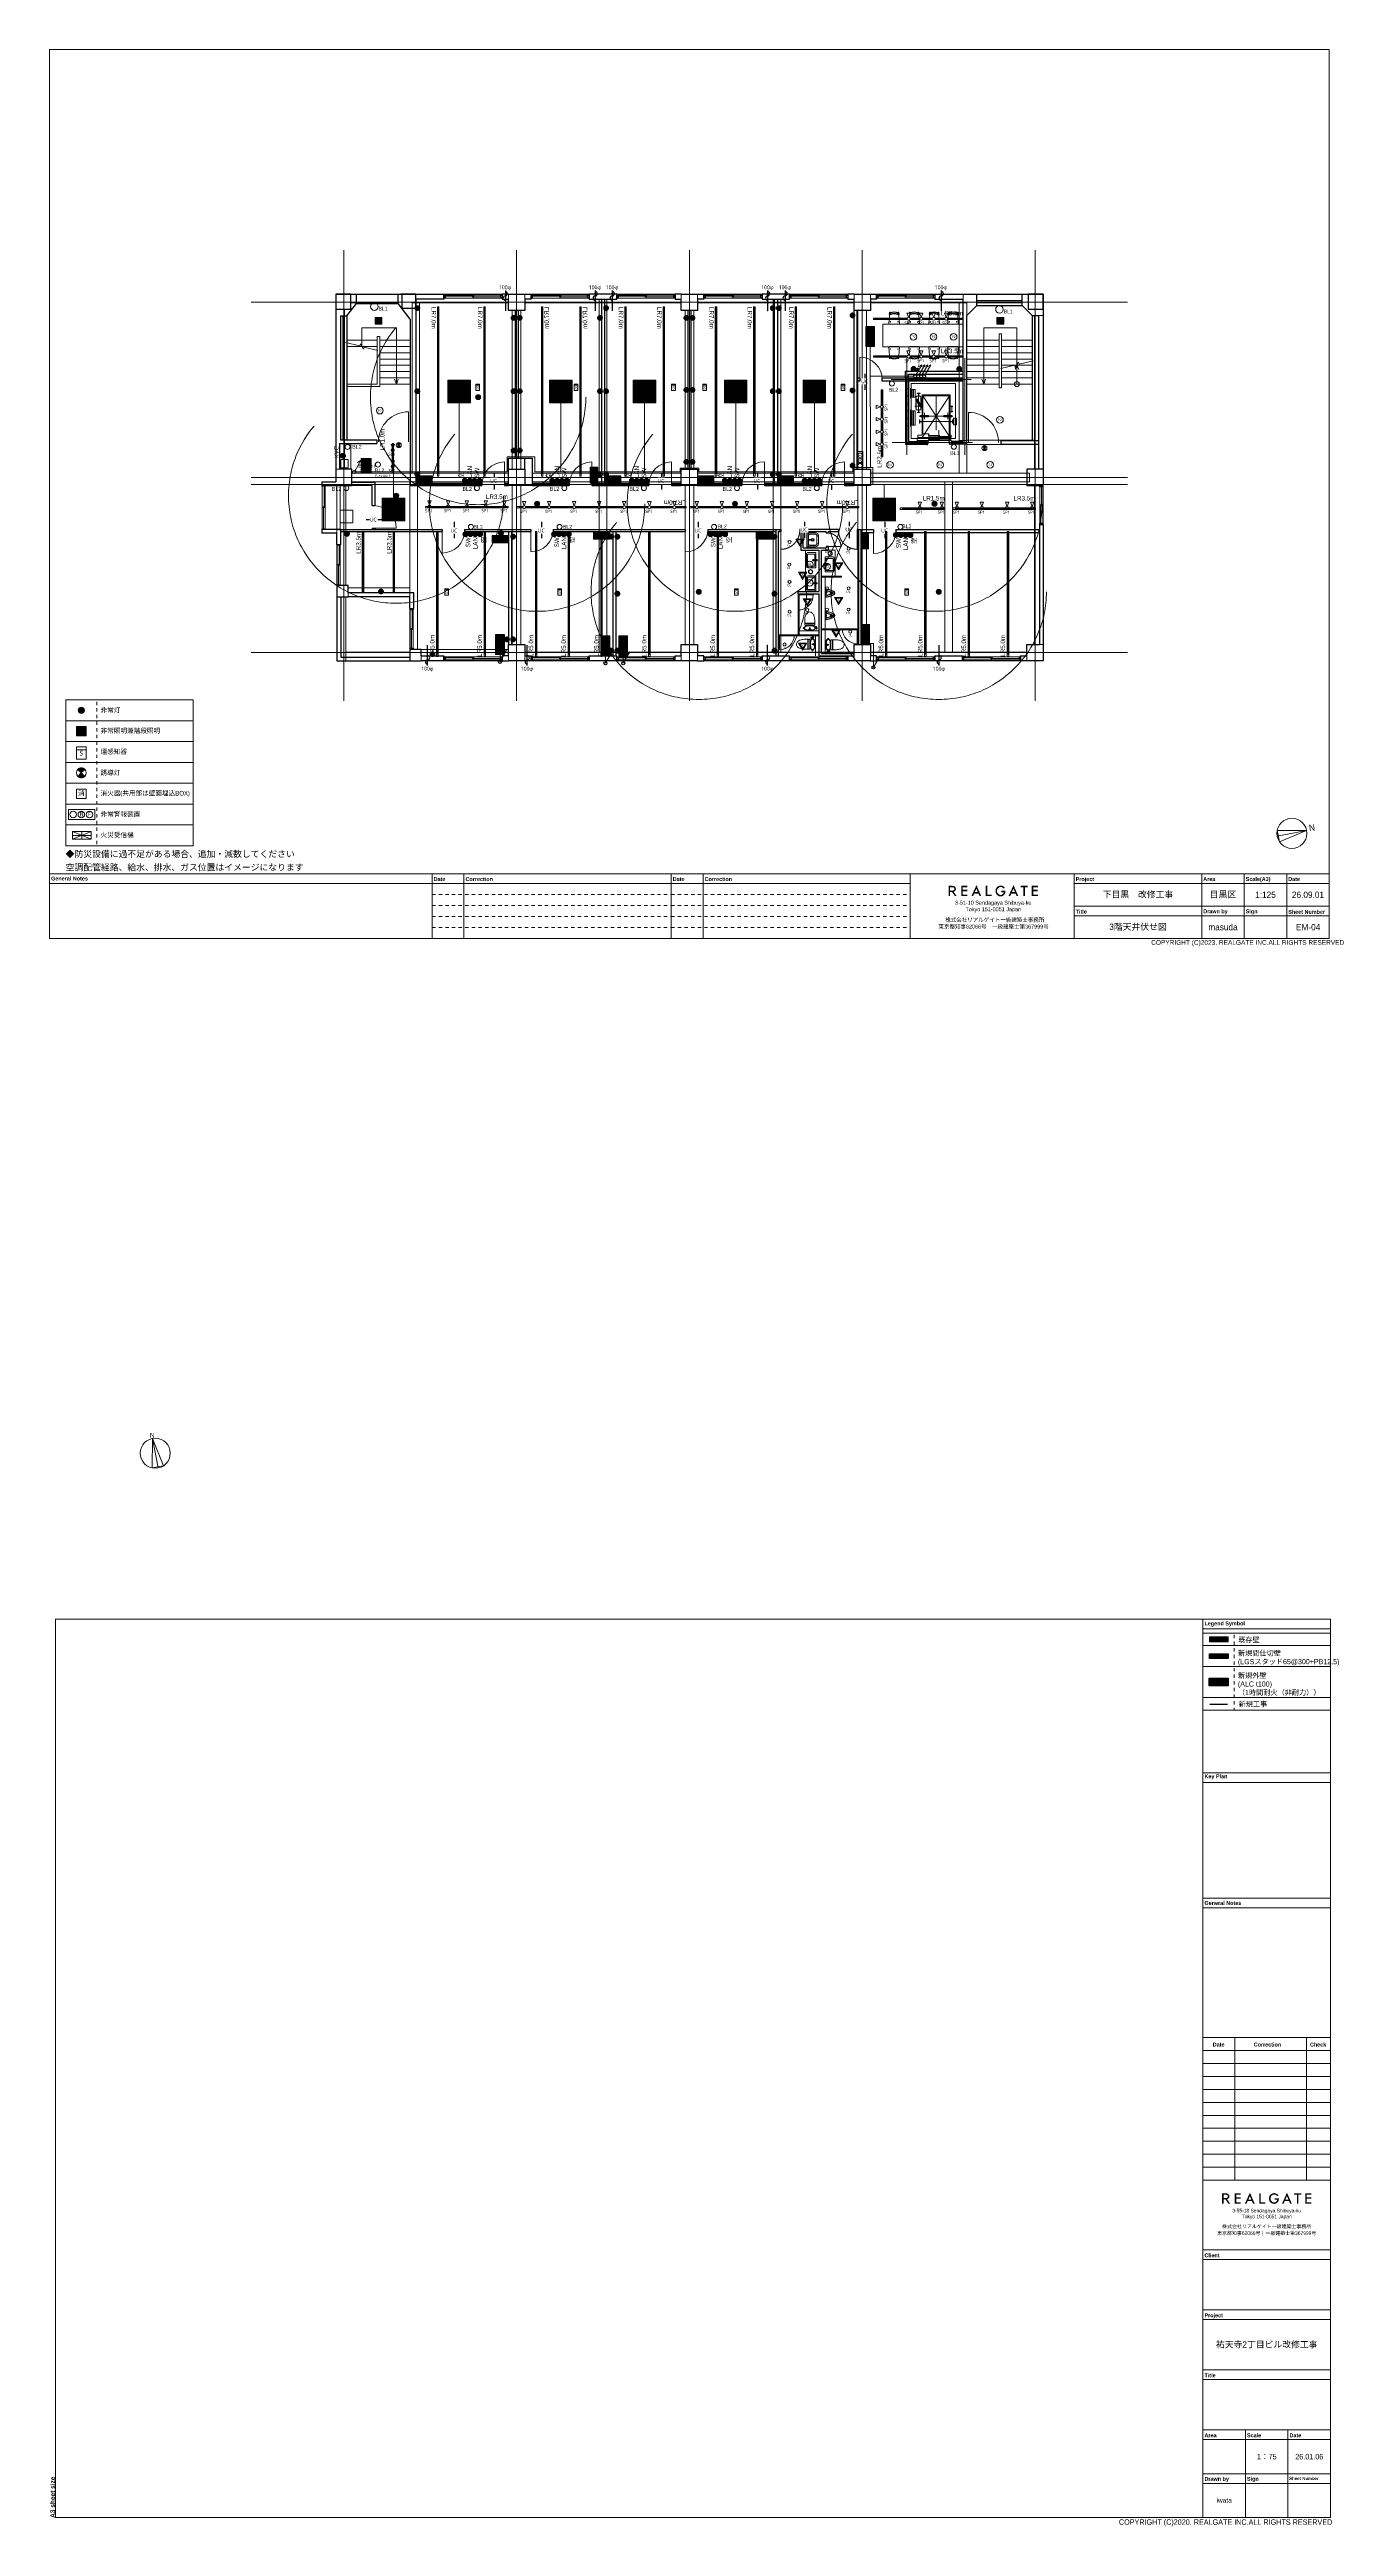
# Paper-space layout 'EM-05' of a CAD drawing. Header units: millimetres. Extents: x -204 to 206, y -649 to 143.
# The model-space entities are those that its viewports show. They can reach past a viewport. Long polylines and large blocks are cut down to what shows.
import ezdxf

# ---------------------------------------------------------------- set-up
doc = ezdxf.new("R2010")
doc.units = ezdxf.units.MM
doc.header["$PDMODE"] = 1
doc.header["$PDSIZE"] = -2
for name, pattern in [('VW-01 短破線', [2.116125, 1.058062, -1.058062]), ('ラインタイプ-1', [2.116531, 1.058062, -1.058469]), ('ラインタイプ-1__', [2.116531, 1.058062, -1.058469]), ('ラインタイプ-28', [1.058161, 0.705383, -0.352778]), ('ラインタイプ-6', [5.291531, 3.175, -1.058062, 0.352704, -0.705764]), ('短破線', [2.116125, 1.058062, -1.058062])]:
    doc.linetypes.add(name, pattern=pattern)
for name, color, linetype, lineweight in [('00_一般', 7, 'Continuous', 5), ('07_文字・記号', 7, 'Continuous', 9), ('_天井プロット (2D)', 7, 'Continuous', 5), ('_平面図(既存部) (2D)', 7, 'Continuous', 5), ('_平面図（新設） (2D)', 7, 'Continuous', 5), ('_梁 (2D)', 7, 'Continuous', 5), ('_給排水ガス (2D)', 7, 'Continuous', 5), ('一般', 7, 'Continuous', 5), ('天伏図', 7, 'Continuous', 5)]:
    doc.layers.add(name, color=color, linetype=linetype, lineweight=lineweight)
for name, color, linetype, lineweight, true_color in [('02_0.25', 1, 'Continuous', 25, 0xff0000), ('03_0.15', 7, 'Continuous', 15, 0x990099), ('04_0.10', 7, 'Continuous', 9, 0x0099ff), ('05_0.05点線', 9, 'ラインタイプ-28', 5, 0x808080), ('06一点鎖線', 7, 'ラインタイプ-6', 9, 0x9999ff), ('什器', 1, 'Continuous', 5, 0xff0000)]:
    doc.layers.add(name, color=color, linetype=linetype, lineweight=lineweight, true_color=true_color)
doc.styles.add('Yu Gothic UI', font='Yu Gothic UI.ttf')
doc.styles.add('Yu Gothic UI (bold)', font='Yu Gothic UI.ttf')
doc.styles.add('Yu Gothic UI Semilight', font='Yu Gothic UI Semilight.ttf')
doc.styles.add('ＭＳ Ｐゴシック', font='MS PGothic.ttf')
doc.styles.add('ＭＳ Ｐゴシック (bold)', font='')
doc.styles.get('ＭＳ Ｐゴシック (bold)').set_extended_font_data('ＭＳ Ｐゴシック', bold=True)

# ---------------------------------------------------------------- blocks, each defined once
blk = doc.blocks.new('グループ-234')
at = {"layer": '一般', "linetype": 'Continuous', "lineweight": 13, "flags": 128}
for points in [[(164.02, 9.37), (204.75, 9.37), (204.75, 5.22), (164.02, 5.22)], [(164.02, 9.37), (174.18, 9.37), (174.18, -36.24), (164.02, -36.24)], [(174.18, 9.37), (197.1, 9.37), (197.1, -36.24), (174.18, -36.24)], [(197.1, 9.37), (204.75, 9.37), (204.75, -36.24), (197.1, -36.24)], [(164.02, 5.22), (204.75, 5.22), (204.75, 1.08), (164.02, 1.08)], [(164.02, 1.08), (204.75, 1.08), (204.75, -3.07), (164.02, -3.07)], [(164.02, -3.07), (204.75, -3.07), (204.75, -7.22), (164.02, -7.22)], [(164.02, -7.22), (204.75, -7.22), (204.75, -11.36), (164.02, -11.36)], [(164.02, -11.36), (204.75, -11.36), (204.75, -15.51), (164.02, -15.51)], [(164.02, -15.51), (204.75, -15.51), (204.75, -19.65), (164.02, -19.65)], [(164.02, -19.65), (204.75, -19.65), (204.75, -23.8), (164.02, -23.8)], [(164.02, -23.8), (204.75, -23.8), (204.75, -27.95), (164.02, -27.95)], [(164.02, -27.95), (204.75, -27.95), (204.75, -32.09), (164.02, -32.09)], [(164.02, -32.09), (204.75, -32.09), (204.75, -36.24), (164.02, -36.24)]]:
    blk.add_lwpolyline(points, close=True, dxfattribs=at)
blk = doc.blocks.new('グループ-235')
at = {"layer": '一般', "linetype": 'Continuous', "lineweight": 13, "flags": 128}
blk.add_lwpolyline([(164.02, -119.16), (177.59, -119.16), (177.59, -130.04), (164.02, -130.04)], close=True, dxfattribs=at)
at = {"layer": '一般', "linetype": 'Continuous', "lineweight": 5}
blk.add_point((170.8, -124.6), dxfattribs=at)
blk = doc.blocks.new('グループ-236')
at = {"layer": '一般', "linetype": 'Continuous', "lineweight": 13, "flags": 128}
blk.add_lwpolyline([(177.59, -119.16), (191.17, -119.16), (191.17, -130.04), (177.59, -130.04)], close=True, dxfattribs=at)
at = {"layer": '一般', "linetype": 'Continuous', "lineweight": 5}
blk.add_point((184.38, -124.6), dxfattribs=at)
blk = doc.blocks.new('グループ-237')
at = {"layer": '一般', "linetype": 'Continuous', "lineweight": 13, "flags": 128}
blk.add_lwpolyline([(191.17, -119.16), (204.75, -119.16), (204.75, -130.04), (191.17, -130.04)], close=True, dxfattribs=at)
at = {"layer": '一般', "linetype": 'Continuous', "lineweight": 5}
blk.add_point((197.96, -124.6), dxfattribs=at)
blk = doc.blocks.new('グループ-238')
at = {"layer": '一般', "linetype": 'Continuous', "lineweight": 13, "flags": 128}
blk.add_lwpolyline([(164.02, -116.05), (177.59, -116.05), (177.59, -119.16), (164.02, -119.16)], close=True, dxfattribs=at)
at = {"layer": '一般', "linetype": 'Continuous', "lineweight": 5}
blk.add_point((170.8, -117.6), dxfattribs=at)
blk = doc.blocks.new('グループ-239')
at = {"layer": '一般', "linetype": 'Continuous', "lineweight": 13, "flags": 128}
blk.add_lwpolyline([(177.59, -116.05), (191.17, -116.05), (191.17, -119.16), (177.59, -119.16)], close=True, dxfattribs=at)
at = {"layer": '一般', "linetype": 'Continuous', "lineweight": 5}
blk.add_point((184.38, -117.6), dxfattribs=at)
blk = doc.blocks.new('グループ-240')
at = {"layer": '一般', "linetype": 'Continuous', "lineweight": 13, "flags": 128}
blk.add_lwpolyline([(191.17, -116.05), (204.75, -116.05), (204.75, -119.16), (191.17, -119.16)], close=True, dxfattribs=at)
at = {"layer": '一般', "linetype": 'Continuous', "lineweight": 5}
blk.add_point((197.96, -117.6), dxfattribs=at)
blk = doc.blocks.new('グループ-241')
at = {"layer": '一般', "linetype": 'Continuous', "lineweight": 13, "flags": 128}
blk.add_lwpolyline([(164.02, -133.15), (177.59, -133.15), (177.59, -144.03), (164.02, -144.03)], close=True, dxfattribs=at)
at = {"layer": '一般', "linetype": 'Continuous', "lineweight": 5}
blk.add_point((170.8, -138.59), dxfattribs=at)
blk = doc.blocks.new('グループ-242')
at = {"layer": '一般', "linetype": 'Continuous', "lineweight": 13, "flags": 128}
blk.add_lwpolyline([(177.59, -133.15), (191.17, -133.15), (191.17, -144.03), (177.59, -144.03)], close=True, dxfattribs=at)
at = {"layer": '一般', "linetype": 'Continuous', "lineweight": 5}
blk.add_point((184.38, -138.59), dxfattribs=at)
blk = doc.blocks.new('グループ-243')
at = {"layer": '一般', "linetype": 'Continuous', "lineweight": 13, "flags": 128}
blk.add_lwpolyline([(164.02, -130.04), (177.59, -130.04), (177.59, -133.15), (164.02, -133.15)], close=True, dxfattribs=at)
at = {"layer": '一般', "linetype": 'Continuous', "lineweight": 5}
blk.add_point((170.8, -131.59), dxfattribs=at)
blk = doc.blocks.new('グループ-244')
at = {"layer": '一般', "linetype": 'Continuous', "lineweight": 13, "flags": 128}
blk.add_lwpolyline([(177.59, -130.04), (191.17, -130.04), (191.17, -133.15), (177.59, -133.15)], close=True, dxfattribs=at)
at = {"layer": '一般', "linetype": 'Continuous', "lineweight": 5}
blk.add_point((184.38, -131.59), dxfattribs=at)
blk = doc.blocks.new('グループ-245')
at = {"layer": '一般', "linetype": 'Continuous', "lineweight": 13, "flags": 128}
blk.add_lwpolyline([(191.17, -130.04), (204.75, -130.04), (204.75, -133.15), (191.17, -133.15)], close=True, dxfattribs=at)
at = {"layer": '一般', "linetype": 'Continuous', "lineweight": 5}
blk.add_point((197.96, -131.59), dxfattribs=at)
blk = doc.blocks.new('グループ-246')
at = {"layer": '一般', "linetype": 'Continuous', "lineweight": 13, "flags": 128}
blk.add_lwpolyline([(191.17, -133.15), (204.75, -133.15), (204.75, -144.03), (191.17, -144.03)], close=True, dxfattribs=at)
at = {"layer": '一般', "linetype": 'Continuous', "lineweight": 5}
blk.add_point((197.96, -138.59), dxfattribs=at)
blk = doc.blocks.new('グループ-247')
at = {"layer": '一般', "linetype": 'Continuous', "lineweight": 0, "true_color": 0x221814}
h = blk.add_hatch(color=250, dxfattribs=at)
h.paths.add_polyline_path([(171.72, -42.33), (171.76, -42.32), (171.83, -42.3), (171.89, -42.27), (171.95, -42.24), (172.01, -42.21), (172.07, -42.17), (172.12, -42.13), (172.17, -42.08), (172.22, -42.03), (172.24, -42), (172.27, -41.97), (172.3, -41.91), (172.33, -41.86), (172.36, -41.81), (172.38, -41.76), (172.4, -41.71), (172.41, -41.66), (172.42, -41.62), (172.43, -41.58), (172.43, -41.54), (172.43, -41.5), (172.44, -41.47), (172.44, -41.43), (172.44, -41.4), (172.44, -41.37), (172.44, -41.35), (172.44, -41.32), (172.43, -41.3), (172.43, -41.27), (172.43, -41.24), (172.42, -41.21), (172.42, -41.18), (172.41, -41.14), (172.4, -41.11), (172.39, -41.07), (172.38, -41.03), (172.36, -40.99), (172.34, -40.94), (172.31, -40.9), (172.28, -40.85), (172.24, -40.81), (172.2, -40.76), (172.16, -40.71), (172.12, -40.68), (172.1, -40.66), (172.04, -40.62), (171.98, -40.58), (171.92, -40.55), (171.86, -40.53), (171.81, -40.5), (171.75, -40.49), (171.69, -40.47), (171.63, -40.46), (171.58, -40.46), (171.53, -40.45), (171.48, -40.45), (171.44, -40.44), (171.4, -40.44), (171.36, -40.44), (171.33, -40.44), (171.3, -40.44), (171.27, -40.43), (171.25, -40.43), (171.23, -40.43), (171.22, -40.43), (171.2, -40.43), (171.19, -40.43), (171.19, -40.43), (171.19, -40.43), (171.19, -40.43), (171.18, -40.43), (171.18, -40.43), (171.18, -40.43), (171.17, -40.43), (171.17, -40.43), (171.16, -40.43), (171.15, -40.43), (171.14, -40.43), (171.13, -40.43), (171.12, -40.43), (171.1, -40.43), (171.09, -40.43), (171.07, -40.43), (171.05, -40.43), (171.03, -40.43), (171.01, -40.43), (170.98, -40.43), (170.96, -40.43), (170.94, -40.43), (170.91, -40.43), (170.88, -40.43), (170.86, -40.43), (170.83, -40.43), (170.6, -40.43), (170.13, -40.43), (170.13, -43.73), (170.61, -43.73), (170.61, -42.38), (171.2, -42.38), (172.13, -43.73), (172.72, -43.73)])
h.paths.add_polyline_path([(170.61, -41.95), (170.61, -40.9), (171.29, -40.9), (171.37, -40.9), (171.44, -40.91), (171.52, -40.92), (171.58, -40.93), (171.64, -40.95), (171.7, -40.97), (171.75, -41), (171.79, -41.03), (171.83, -41.06), (171.87, -41.1), (171.9, -41.14), (171.92, -41.19), (171.94, -41.24), (171.95, -41.29), (171.96, -41.35), (171.96, -41.42), (171.96, -41.48), (171.95, -41.54), (171.94, -41.59), (171.92, -41.65), (171.89, -41.69), (171.86, -41.74), (171.83, -41.78), (171.79, -41.81), (171.74, -41.84), (171.69, -41.87), (171.63, -41.9), (171.57, -41.91), (171.5, -41.93), (171.43, -41.94), (171.35, -41.95), (171.27, -41.95)])
for points in [[(176.1, -40.9), (174.65, -40.9), (174.65, -41.69), (176.06, -41.69), (176.06, -42.16), (174.65, -42.16), (174.65, -43.26), (176.1, -43.26), (176.1, -43.73), (174.16, -43.73), (174.16, -40.43), (176.1, -40.43)], [(182.48, -40.43), (182.48, -43.26), (183.93, -43.26), (183.93, -43.73), (181.99, -43.73), (181.99, -40.43)], [(186.92, -42.01), (188.26, -42.01), (188.26, -42.02), (188.26, -42.03), (188.26, -42.04), (188.26, -42.05), (188.26, -42.06), (188.26, -42.06), (188.26, -42.07), (188.26, -42.08), (188.26, -42.09), (188.26, -42.1), (188.26, -42.1), (188.26, -42.11), (188.26, -42.11), (188.26, -42.11), (188.26, -42.11), (188.26, -42.11), (188.26, -42.11), (188.26, -42.12), (188.26, -42.12), (188.26, -42.14), (188.26, -42.16), (188.26, -42.18), (188.26, -42.21), (188.26, -42.24), (188.25, -42.27), (188.25, -42.3), (188.25, -42.33), (188.25, -42.37), (188.25, -42.39), (188.24, -42.42), (188.24, -42.45), (188.24, -42.48), (188.23, -42.5), (188.23, -42.53), (188.22, -42.56), (188.22, -42.59), (188.21, -42.63), (188.2, -42.66), (188.2, -42.7), (188.19, -42.73), (188.17, -42.78), (188.16, -42.83), (188.14, -42.88), (188.11, -42.93), (188.09, -42.98), (188.06, -43.04), (188.03, -43.09), (187.99, -43.14), (187.96, -43.19), (187.92, -43.24), (187.89, -43.28), (187.85, -43.32), (187.75, -43.42), (187.64, -43.51), (187.54, -43.59), (187.44, -43.65), (187.35, -43.7), (187.26, -43.74), (187.17, -43.76), (187.08, -43.78), (187, -43.78), (186.91, -43.78), (186.83, -43.79), (186.74, -43.79), (186.66, -43.79), (186.58, -43.78), (186.49, -43.78), (186.41, -43.78), (186.32, -43.76), (186.23, -43.74), (186.14, -43.7), (186.04, -43.66), (185.94, -43.59), (185.84, -43.52), (185.73, -43.43), (185.62, -43.34), (185.58, -43.29), (185.54, -43.25), (185.44, -43.14), (185.36, -43.02), (185.29, -42.91), (185.23, -42.81), (185.18, -42.71), (185.14, -42.61), (185.12, -42.52), (185.11, -42.43), (185.1, -42.35), (185.1, -42.26), (185.1, -42.17), (185.1, -42.09), (185.1, -42), (185.1, -41.91), (185.1, -41.83), (185.11, -41.74), (185.12, -41.65), (185.14, -41.55), (185.18, -41.46), (185.23, -41.36), (185.29, -41.25), (185.36, -41.14), (185.45, -41.03), (185.54, -40.91), (185.58, -40.87), (185.63, -40.83), (185.72, -40.75), (185.81, -40.68), (185.9, -40.61), (185.98, -40.56), (186.06, -40.51), (186.14, -40.48), (186.21, -40.45), (186.28, -40.43), (186.35, -40.42), (186.41, -40.41), (186.47, -40.4), (186.52, -40.39), (186.57, -40.38), (186.61, -40.38), (186.65, -40.37), (186.69, -40.37), (186.73, -40.37), (186.76, -40.37), (186.79, -40.37), (186.81, -40.37), (186.84, -40.37), (186.86, -40.37), (186.88, -40.37), (186.9, -40.37), (186.92, -40.37), (186.94, -40.38), (186.96, -40.38), (186.99, -40.38), (187.01, -40.38), (187.04, -40.39), (187.07, -40.39), (187.11, -40.4), (187.14, -40.41), (187.18, -40.41), (187.22, -40.42), (187.26, -40.44), (187.31, -40.45), (187.35, -40.47), (187.4, -40.49), (187.45, -40.51), (187.5, -40.53), (187.53, -40.55), (187.58, -40.58), (187.63, -40.6), (187.67, -40.63), (187.71, -40.66), (187.75, -40.69), (187.78, -40.71), (187.82, -40.74), (187.84, -40.76), (187.87, -40.79), (187.9, -40.81), (187.92, -40.84), (187.95, -40.86), (187.97, -40.88), (188, -40.91), (188.02, -40.93), (188.04, -40.95), (188.06, -40.97), (188.08, -40.99), (188.09, -41.01), (188.1, -41.02), (188.11, -41.03), (188.12, -41.04), (188.12, -41.04), (188.12, -41.04), (188.11, -41.04), (188.11, -41.05), (188.11, -41.05), (188.1, -41.05), (188.1, -41.05), (188.1, -41.06), (188.09, -41.06), (188.09, -41.07), (188.08, -41.07), (188.07, -41.08), (188.07, -41.08), (188.06, -41.09), (188.05, -41.1), (188.04, -41.11), (188.03, -41.12), (188.02, -41.13), (188, -41.15), (187.99, -41.16), (187.98, -41.17), (187.97, -41.18), (187.95, -41.2), (187.94, -41.21), (187.93, -41.22), (187.91, -41.23), (187.9, -41.25), (187.89, -41.26), (187.88, -41.27), (187.87, -41.28), (187.86, -41.29), (187.85, -41.3), (187.84, -41.31), (187.83, -41.31), (187.82, -41.32), (187.82, -41.33), (187.81, -41.33), (187.8, -41.34), (187.8, -41.34), (187.79, -41.35), (187.79, -41.35), (187.79, -41.36), (187.78, -41.36), (187.78, -41.36), (187.78, -41.37), (187.78, -41.37), (187.77, -41.37), (187.77, -41.38), (187.77, -41.38), (187.77, -41.38), (187.77, -41.38), (187.77, -41.38), (187.76, -41.38), (187.76, -41.37), (187.75, -41.36), (187.73, -41.34), (187.72, -41.32), (187.7, -41.3), (187.68, -41.27), (187.66, -41.25), (187.64, -41.23), (187.63, -41.21), (187.61, -41.19), (187.59, -41.17), (187.57, -41.15), (187.55, -41.14), (187.53, -41.12), (187.51, -41.1), (187.49, -41.08), (187.46, -41.06), (187.43, -41.04), (187.4, -41.02), (187.36, -40.99), (187.33, -40.97), (187.29, -40.94), (187.25, -40.92), (187.2, -40.9), (187.16, -40.89), (187.12, -40.87), (187.07, -40.86), (187.02, -40.85), (186.98, -40.85), (186.93, -40.84), (186.88, -40.84), (186.82, -40.84), (186.77, -40.84), (186.71, -40.84), (186.66, -40.84), (186.6, -40.85), (186.54, -40.85), (186.48, -40.86), (186.41, -40.88), (186.34, -40.9), (186.27, -40.94), (186.2, -40.98), (186.13, -41.03), (186.05, -41.09), (185.97, -41.16), (185.93, -41.2), (185.9, -41.23), (185.83, -41.32), (185.77, -41.4), (185.72, -41.47), (185.68, -41.55), (185.65, -41.62), (185.62, -41.69), (185.61, -41.76), (185.6, -41.83), (185.59, -41.89), (185.59, -41.96), (185.59, -42.02), (185.59, -42.09), (185.59, -42.15), (185.59, -42.22), (185.59, -42.29), (185.6, -42.35), (185.61, -42.42), (185.63, -42.49), (185.65, -42.56), (185.69, -42.64), (185.74, -42.72), (185.79, -42.79), (185.86, -42.88), (185.93, -42.96), (185.97, -42.99), (186.01, -43.03), (186.09, -43.09), (186.16, -43.15), (186.24, -43.19), (186.31, -43.23), (186.37, -43.27), (186.44, -43.29), (186.5, -43.3), (186.55, -43.31), (186.61, -43.32), (186.66, -43.32), (186.71, -43.32), (186.76, -43.32), (186.81, -43.32), (186.85, -43.32), (186.9, -43.32), (186.94, -43.31), (186.98, -43.31), (187.03, -43.3), (187.08, -43.28), (187.13, -43.26), (187.19, -43.23), (187.25, -43.19), (187.31, -43.15), (187.37, -43.11), (187.41, -43.08), (187.44, -43.05), (187.48, -43.01), (187.52, -42.97), (187.55, -42.93), (187.58, -42.89), (187.6, -42.86), (187.62, -42.83), (187.64, -42.8), (187.65, -42.77), (187.66, -42.74), (187.67, -42.72), (187.68, -42.69), (187.69, -42.66), (187.7, -42.64), (187.71, -42.61), (187.71, -42.59), (187.72, -42.57), (187.72, -42.55), (187.73, -42.53), (187.73, -42.51), (187.73, -42.5), (187.73, -42.49), (187.73, -42.48), (187.73, -42.48), (187.73, -42.48), (187.72, -42.48), (187.72, -42.48), (187.72, -42.48), (187.71, -42.48), (187.7, -42.48), (187.7, -42.48), (187.69, -42.48), (187.68, -42.48), (187.67, -42.48), (187.66, -42.48), (187.65, -42.48), (187.63, -42.48), (187.62, -42.48), (187.6, -42.48), (187.58, -42.48), (187.56, -42.48), (187.54, -42.48), (187.52, -42.48), (187.5, -42.48), (187.47, -42.48), (187.45, -42.48), (187.42, -42.48), (187.4, -42.48), (187.37, -42.48), (187.35, -42.48), (187.32, -42.48), (187.3, -42.48), (187.27, -42.48), (187.25, -42.48), (187.22, -42.48), (187.2, -42.48), (187.18, -42.48), (187.15, -42.48), (187.13, -42.48), (187.11, -42.48), (187.09, -42.48), (187.07, -42.48), (187.05, -42.48), (187.03, -42.48), (187.01, -42.48), (186.99, -42.48), (186.98, -42.48), (186.97, -42.48), (186.95, -42.48), (186.94, -42.48), (186.93, -42.48), (186.93, -42.48), (186.92, -42.48)], [(194.51, -40.9), (194.51, -43.73), (194.03, -43.73), (194.03, -40.9), (193.13, -40.9), (193.13, -40.43), (195.41, -40.43), (195.41, -40.9)], [(198.64, -40.9), (197.18, -40.9), (197.18, -41.69), (198.6, -41.69), (198.6, -42.16), (197.18, -42.16), (197.18, -43.26), (198.64, -43.26), (198.64, -43.73), (196.69, -43.73), (196.69, -40.43), (198.64, -40.43)]]:
    blk.add_hatch(color=250, dxfattribs=at).paths.add_polyline_path(points)
h = blk.add_hatch(color=250, dxfattribs=at)
h.paths.add_polyline_path([(179.68, -42.93), (180.02, -43.73), (180.55, -43.73), (179.01, -40.23), (177.4, -43.73), (177.93, -43.73), (178.29, -42.93)])
h.paths.add_polyline_path([(179.48, -42.46), (178.5, -42.46), (179, -41.34)])
h = blk.add_hatch(color=250, dxfattribs=at)
h.paths.add_polyline_path([(191.52, -42.93), (191.86, -43.73), (192.4, -43.73), (190.85, -40.23), (189.25, -43.73), (189.78, -43.73), (190.14, -42.93)])
h.paths.add_polyline_path([(191.32, -42.46), (190.34, -42.46), (190.84, -41.34)])
blk = doc.blocks.new('グループ-248')
at = {"layer": '一般', "color": 7, "transparency": 33554687, "insert": (-204.2, -137.56), "char_height": 1.5076, "attachment_point": 2, "rotation": 90, "line_spacing_factor": 1.014956, "style": 'ＭＳ Ｐゴシック (bold)'}
blk.add_mtext('A3 sheet size', dxfattribs=at)
at = {"color": 255, "linetype": '短破線', "lineweight": 5, "transparency": 33554687}
blk.add_wipeout([(162.75, 143.07), (204.75, 143.07), (204.75, -144.03), (162.75, -144.03)], dxfattribs=at).dxf.layer = '一般'
at = {"layer": '一般', "linetype": 'Continuous', "lineweight": 13, "flags": 128}
for points in [[(-202.59, 143.07), (164.02, 143.07), (164.02, -144.03), (-202.59, -144.03)], [(164.02, 143.07), (204.75, 143.07), (204.75, 139.96), (164.02, 139.96)], [(164.02, 139.96), (204.75, 139.96), (204.75, 93.98), (164.02, 93.98)], [(164.02, 93.98), (204.75, 93.98), (204.75, 90.87), (164.02, 90.87)], [(164.02, 93.98), (204.75, 93.98), (204.75, 53.94), (164.02, 53.94)], [(164.02, 53.94), (204.75, 53.94), (204.75, 50.83), (164.02, 50.83)], [(164.02, 50.83), (204.75, 50.83), (204.75, 9.37), (164.02, 9.37)], [(164.02, -36.24), (204.75, -36.24), (204.75, -58.52), (164.02, -58.52)], [(164.02, -58.52), (204.75, -58.52), (204.75, -61.63), (164.02, -61.63)], [(164.02, -61.63), (204.75, -61.63), (204.75, -77.7), (164.02, -77.7)], [(164.02, -77.7), (204.75, -77.7), (204.75, -80.81), (164.02, -80.81)], [(164.02, -80.81), (204.75, -80.81), (204.75, -96.87), (164.02, -96.87)], [(164.02, -96.87), (204.75, -96.87), (204.75, -99.98), (164.02, -99.98)], [(164.02, -99.98), (204.75, -99.98), (204.75, -116.05), (164.02, -116.05)], [(164.02, -116.05), (204.75, -116.05), (204.75, -119.16), (164.02, -119.16)]]:
    blk.add_lwpolyline(points, close=True, dxfattribs=at)
at = {"layer": '一般', "linetype": 'Continuous', "lineweight": 5}
blk.add_point((184.38, -54.81), dxfattribs=at)
at = {"layer": '一般', "color": 7, "transparency": 33554687}
blk.add_blockref('グループ-234', (0, 0), dxfattribs=at)
at = {"layer": '一般'}
blk.add_blockref('グループ-247', (0, 0), dxfattribs=at)
at = {"layer": '一般', "color": 7}
for name in ['グループ-238', 'グループ-239', 'グループ-240', 'グループ-235', 'グループ-236', 'グループ-237', 'グループ-243', 'グループ-241', 'グループ-244', 'グループ-242', 'グループ-245', 'グループ-246']:
    blk.add_blockref(name, (0, 0), dxfattribs=at)
at = {"layer": '一般', "color": 7, "transparency": 33554687}
for s, insert, char_height, attachment_point, line_spacing_factor, style in [(' Legend Symbol', (164.02, 141.52), 1.2563, 4, 1.014956, 'ＭＳ Ｐゴシック (bold)'), (' Key Plan', (164.02, 92.69), 1.256, 4, 1.014956, 'ＭＳ Ｐゴシック (bold)'), (' General Notes', (164.02, 52.38), 1.2563, 4, 1.014956, 'ＭＳ Ｐゴシック (bold)'), ('Date', (167.14, 7.75), 1.256, 1, 1.014956, 'ＭＳ Ｐゴシック (bold)'), ('Correction', (180.22, 7.75), 1.256, 1, 1.014956, 'ＭＳ Ｐゴシック (bold)'), ('Check', (198.19, 7.75), 1.256, 1, 1.014956, 'ＭＳ Ｐゴシック (bold)'), ('3-55-18 Sendagaya Shibuya-ku\\PTokyo 151-0051 Japan', (184.38, -47.06), 1.1307, 5, 0.99804, 'ＭＳ Ｐゴシック'), ('東京都知事62066号｜一級建築士第367999号', (184.38, -53.25), 1.1307, 5, 0.99804, 'ＭＳ Ｐゴシック'), ('株式会社リアルゲイト一級建築士事務所', (184.38, -51.08), 1.1307, 5, 0.99804, 'ＭＳ Ｐゴシック'), (' Client', (164.02, -59.62), 1.256, 1, 1.014956, 'ＭＳ Ｐゴシック (bold)'), (' Project', (164.02, -78.79), 1.256, 1, 1.014956, 'ＭＳ Ｐゴシック (bold)'), (' Title', (164.02, -97.99), 1.256, 1, 1.014956, 'ＭＳ Ｐゴシック (bold)'), (' Area', (164.02, -117.14), 1.256, 1, 1.014956, 'ＭＳ Ｐゴシック (bold)'), (' Scale', (177.59, -117.14), 1.256, 1, 1.014956, 'ＭＳ Ｐゴシック (bold)'), (' Date', (191.17, -117.14), 1.256, 1, 1.014956, 'ＭＳ Ｐゴシック (bold)'), (' Drawn by', (164.02, -131.07), 1.256, 1, 1.014956, 'ＭＳ Ｐゴシック (bold)'), (' Sign', (177.59, -131.07), 1.256, 1, 1.014956, 'ＭＳ Ｐゴシック (bold)'), (' Sheet Number', (191.17, -131.05), 1.005, 1, 1.014956, 'ＭＳ Ｐゴシック (bold)')]:
    blk.add_mtext(s, dxfattribs=dict(at, insert=insert, char_height=char_height, attachment_point=attachment_point, line_spacing_factor=line_spacing_factor, style=style))
at = {"layer": '一般', "line_spacing_factor": 0.99804, "style": 'ＭＳ Ｐゴシック'}
for s, insert, char_height, attachment_point in [('祐天寺2丁目ビル改修工事', (184.38, -88.84), 2.0101, 5), ('1：75', (184.38, -124.6), 1.759, 5), ('26.01.06', (197.96, -124.6), 1.759, 5), ('iwata', (170.8, -138.59), 1.508, 5), ('COPYRIGHT (C)2020. REALGATE INC.ALL RIGHTS RESERVED', (137.17, -144.62), 1.7588, 1)]:
    blk.add_mtext(s, dxfattribs=dict(at, insert=insert, char_height=char_height, attachment_point=attachment_point))
blk = doc.blocks.new('枠')
at = {"layer": '一般', "color": 7, "transparency": 33554687}
blk.add_blockref('グループ-248', (0, 0), dxfattribs=at)
blk = doc.blocks.new('凡例1')
at = {"layer": '一般', "linetype": 'Continuous', "lineweight": 0, "true_color": 0xbbbbbb, "transparency": 33554687}
blk.add_hatch(color=9, dxfattribs=at).paths.add_polyline_path([(-18.29, 17.53), (-12.29, 17.53), (-12.29, 16.03), (-18.29, 16.03)])
at = {"layer": '一般', "linetype": 'Continuous', "lineweight": 0, "true_color": 0x00ffff, "transparency": 33554687}
blk.add_hatch(color=4, dxfattribs=at).paths.add_polyline_path([(-18.29, 12.11), (-12.29, 12.11), (-12.29, 10.61), (-18.29, 10.61)])
at = {"layer": '一般', "linetype": 'Continuous', "lineweight": 0, "true_color": 0x02abea, "transparency": 33554687}
blk.add_hatch(color=140, dxfattribs=at).paths.add_polyline_path([(-18.37, 4.4), (-12.37, 4.4), (-12.37, 1.9), (-18.37, 1.9)])
blk.add_hatch(color=140, dxfattribs=at).paths.add_polyline_path([(-18.37, 4.4), (-12.37, 4.4), (-12.37, 1.9), (-18.37, 1.9)])
at = {"layer": '一般', "color": 5, "linetype": 'Continuous', "lineweight": 25, "true_color": 0x0000ff, "transparency": 33554687}
blk.add_line((-18.22, -3.93), (-12.52, -3.93), dxfattribs=at)
at = {"layer": '一般', "color": 7, "linetype": 'ラインタイプ-1__', "lineweight": 5, "transparency": 33554687, "flags": 128}
blk.add_lwpolyline([(-20.37, 18.78), (-10.37, 18.78), (-10.37, -5.85), (-20.37, -5.85)], close=True, dxfattribs=at)
at = {"layer": '一般', "color": 7, "linetype": 'Continuous', "lineweight": 13, "transparency": 33554687, "flags": 128}
for points in [[(-20.37, 18.78), (20.37, 18.78), (20.37, 14.78), (-20.37, 14.78)], [(-20.37, 14.78), (20.37, 14.78), (20.37, 8.11), (-20.37, 8.11)], [(-20.37, 8.11), (20.37, 8.11), (20.37, -1.85), (-20.37, -1.85)], [(-20.37, -1.85), (20.37, -1.85), (20.37, -5.85), (-20.37, -5.85)]]:
    blk.add_lwpolyline(points, close=True, dxfattribs=at)
at = {"layer": '一般', "color": 7, "linetype": 'Continuous', "lineweight": 18, "transparency": 33554687, "flags": 128}
for points in [[(-18.29, 17.53), (-12.29, 17.53), (-12.29, 16.03), (-18.29, 16.03)], [(-18.37, 4.4), (-12.37, 4.4), (-12.37, 1.9), (-18.37, 1.9)]]:
    blk.add_lwpolyline(points, close=True, dxfattribs=at)
at = {"layer": '一般', "color": 160, "linetype": 'Continuous', "lineweight": 25, "true_color": 0x003dff, "transparency": 33554687, "flags": 128}
for points in [[(-18.29, 12.11), (-12.29, 12.11), (-12.29, 10.61), (-18.29, 10.61)], [(-18.37, 4.4), (-12.37, 4.4), (-12.37, 1.9), (-18.37, 1.9)]]:
    blk.add_lwpolyline(points, close=True, dxfattribs=at)
at = {"layer": '一般', "color": 7, "transparency": 33554687, "attachment_point": 1, "line_spacing_factor": 0.99804, "style": 'ＭＳ Ｐゴシック'}
for s, insert, char_height in [('既存壁', (-9.13, 17.47), 1.633), ('新規間仕切壁\\P(LGSスタッド65@300+PB12.5)', (-9.22, 13.19), 1.6332), ('新規外壁\\P(ALC t100)\\P（1時間耐火（非耐力））', (-9.22, 6.04), 1.6332)]:
    blk.add_mtext(s, dxfattribs=dict(at, insert=insert, char_height=char_height))
at = {"layer": '一般', "color": 7, "transparency": 33554687, "insert": (-8.98, -3.08), "char_height": 1.633, "width": 23.7604, "attachment_point": 1, "line_spacing_factor": 0.99804, "style": 'ＭＳ Ｐゴシック'}
blk.add_mtext('新規工事', dxfattribs=at)
blk = doc.blocks.new('グループ-1440')
at = {"layer": '07_文字・記号'}
for p, q in [((-171.56, -301.05), (-171.7, -310.46)), ((-171.56, -301.05), (-169.8, -310.49)), ((-171.56, -301.05), (-168.04, -309.78)), ((-171.7, -310.46), (-168.04, -309.78))]:
    blk.add_line(p, q, dxfattribs=at)
blk.add_circle((-170.68, -305.77), 4.8, dxfattribs=at)
at = {"layer": '07_文字・記号', "insert": (-172.39, -299.26), "char_height": 1.51, "attachment_point": 1, "line_spacing_factor": 0.99804, "style": 'ＭＳ Ｐゴシック'}
blk.add_mtext('N', dxfattribs=at)
blk = doc.blocks.new('グループ-1441')
at = {"layer": '07_文字・記号'}
for p, q in [((197.11, -106.7), (187.69, -106.69)), ((188.43, -110.34), (187.69, -106.69)), ((197.11, -106.7), (187.69, -108.59)), ((197.11, -106.7), (188.43, -110.34))]:
    blk.add_line(p, q, dxfattribs=at)
blk.add_circle((192.4, -107.64), 4.8, dxfattribs=at)
at = {"layer": '07_文字・記号', "insert": (197.77, -104.92), "char_height": 2.01, "attachment_point": 1, "rotation": 5.83278, "line_spacing_factor": 0.99804, "style": 'ＭＳ Ｐゴシック'}
blk.add_mtext('N', dxfattribs=at)
blk = doc.blocks.new('グループ-3')
at = {"layer": '一般', "linetype": 'Continuous', "lineweight": 0, "true_color": 0x221814}
h = blk.add_hatch(color=250, dxfattribs=at)
h.paths.add_polyline_path([(84.4, -126.31), (84.44, -126.31), (84.5, -126.28), (84.57, -126.26), (84.63, -126.23), (84.69, -126.19), (84.74, -126.16), (84.8, -126.12), (84.85, -126.07), (84.89, -126.02), (84.92, -125.99), (84.94, -125.96), (84.98, -125.9), (85.01, -125.85), (85.04, -125.79), (85.06, -125.74), (85.08, -125.7), (85.09, -125.65), (85.1, -125.61), (85.11, -125.57), (85.11, -125.53), (85.11, -125.49), (85.11, -125.46), (85.11, -125.42), (85.12, -125.39), (85.12, -125.36), (85.11, -125.34), (85.11, -125.31), (85.11, -125.29), (85.11, -125.26), (85.1, -125.23), (85.1, -125.2), (85.09, -125.17), (85.09, -125.13), (85.08, -125.1), (85.07, -125.06), (85.06, -125.02), (85.04, -124.98), (85.02, -124.93), (84.99, -124.89), (84.96, -124.84), (84.92, -124.79), (84.88, -124.75), (84.83, -124.69), (84.8, -124.67), (84.78, -124.65), (84.72, -124.61), (84.66, -124.57), (84.6, -124.54), (84.54, -124.51), (84.48, -124.49), (84.43, -124.47), (84.37, -124.46), (84.31, -124.45), (84.26, -124.45), (84.21, -124.44), (84.16, -124.44), (84.12, -124.43), (84.08, -124.43), (84.04, -124.43), (84.01, -124.43), (83.98, -124.42), (83.95, -124.42), (83.93, -124.42), (83.91, -124.42), (83.89, -124.42), (83.88, -124.42), (83.87, -124.42), (83.87, -124.42), (83.86, -124.42), (83.86, -124.42), (83.86, -124.42), (83.86, -124.42), (83.86, -124.42), (83.85, -124.42), (83.84, -124.42), (83.84, -124.42), (83.83, -124.42), (83.82, -124.42), (83.81, -124.42), (83.79, -124.42), (83.78, -124.42), (83.76, -124.42), (83.75, -124.42), (83.73, -124.42), (83.71, -124.42), (83.68, -124.42), (83.66, -124.42), (83.64, -124.42), (83.61, -124.42), (83.59, -124.42), (83.56, -124.42), (83.54, -124.42), (83.51, -124.42), (83.28, -124.42), (82.8, -124.42), (82.8, -127.72), (83.29, -127.72), (83.29, -126.37), (83.88, -126.37), (84.8, -127.72), (85.4, -127.72)])
h.paths.add_polyline_path([(83.29, -125.94), (83.29, -124.89), (83.96, -124.89), (84.05, -124.89), (84.12, -124.9), (84.19, -124.91), (84.26, -124.92), (84.32, -124.94), (84.38, -124.96), (84.43, -124.99), (84.47, -125.02), (84.51, -125.05), (84.54, -125.09), (84.57, -125.13), (84.6, -125.18), (84.62, -125.23), (84.63, -125.28), (84.64, -125.34), (84.64, -125.4), (84.64, -125.47), (84.63, -125.53), (84.62, -125.58), (84.6, -125.63), (84.57, -125.68), (84.54, -125.73), (84.51, -125.77), (84.47, -125.8), (84.42, -125.83), (84.37, -125.86), (84.31, -125.88), (84.25, -125.9), (84.18, -125.92), (84.11, -125.93), (84.03, -125.93), (83.94, -125.94)])
for points in [[(88.78, -124.89), (87.32, -124.89), (87.32, -125.68), (88.74, -125.68), (88.74, -126.15), (87.32, -126.15), (87.32, -127.25), (88.78, -127.25), (88.78, -127.72), (86.83, -127.72), (86.83, -124.42), (88.78, -124.42)], [(95.16, -124.42), (95.16, -127.25), (96.6, -127.25), (96.6, -127.72), (94.67, -127.72), (94.67, -124.42)], [(99.6, -126), (100.94, -126), (100.94, -126.01), (100.94, -126.02), (100.94, -126.03), (100.94, -126.04), (100.94, -126.04), (100.94, -126.05), (100.94, -126.06), (100.94, -126.07), (100.94, -126.08), (100.94, -126.09), (100.94, -126.09), (100.94, -126.1), (100.94, -126.1), (100.94, -126.1), (100.94, -126.1), (100.94, -126.1), (100.94, -126.1), (100.94, -126.1), (100.94, -126.11), (100.94, -126.13), (100.94, -126.15), (100.94, -126.17), (100.93, -126.19), (100.93, -126.23), (100.93, -126.26), (100.93, -126.29), (100.93, -126.32), (100.93, -126.35), (100.92, -126.38), (100.92, -126.41), (100.92, -126.44), (100.92, -126.47), (100.91, -126.49), (100.91, -126.52), (100.9, -126.55), (100.9, -126.58), (100.89, -126.61), (100.88, -126.65), (100.87, -126.68), (100.86, -126.72), (100.85, -126.77), (100.84, -126.81), (100.81, -126.87), (100.79, -126.92), (100.76, -126.97), (100.73, -127.03), (100.7, -127.08), (100.67, -127.13), (100.64, -127.18), (100.6, -127.23), (100.57, -127.27), (100.53, -127.31), (100.42, -127.41), (100.32, -127.5), (100.22, -127.58), (100.12, -127.64), (100.03, -127.69), (99.94, -127.73), (99.85, -127.75), (99.76, -127.76), (99.67, -127.77), (99.59, -127.77), (99.5, -127.77), (99.42, -127.78), (99.34, -127.77), (99.25, -127.77), (99.17, -127.77), (99.09, -127.76), (99, -127.75), (98.91, -127.73), (98.82, -127.69), (98.72, -127.64), (98.62, -127.58), (98.52, -127.51), (98.41, -127.42), (98.29, -127.32), (98.25, -127.28), (98.21, -127.24), (98.12, -127.12), (98.03, -127.01), (97.96, -126.9), (97.9, -126.8), (97.86, -126.7), (97.82, -126.6), (97.8, -126.51), (97.79, -126.42), (97.78, -126.34), (97.78, -126.25), (97.78, -126.16), (97.78, -126.08), (97.78, -125.99), (97.78, -125.9), (97.78, -125.81), (97.79, -125.73), (97.8, -125.64), (97.82, -125.54), (97.86, -125.45), (97.91, -125.34), (97.97, -125.24), (98.04, -125.13), (98.12, -125.02), (98.22, -124.9), (98.26, -124.86), (98.3, -124.82), (98.4, -124.74), (98.49, -124.66), (98.58, -124.6), (98.66, -124.55), (98.74, -124.5), (98.82, -124.47), (98.89, -124.44), (98.96, -124.42), (99.02, -124.41), (99.09, -124.4), (99.14, -124.39), (99.2, -124.38), (99.25, -124.37), (99.29, -124.37), (99.33, -124.36), (99.37, -124.36), (99.4, -124.36), (99.43, -124.36), (99.46, -124.36), (99.49, -124.36), (99.52, -124.36), (99.54, -124.36), (99.56, -124.36), (99.58, -124.36), (99.6, -124.36), (99.62, -124.36), (99.64, -124.37), (99.66, -124.37), (99.69, -124.37), (99.72, -124.38), (99.75, -124.38), (99.78, -124.39), (99.82, -124.39), (99.86, -124.4), (99.9, -124.41), (99.94, -124.43), (99.98, -124.44), (100.03, -124.46), (100.08, -124.47), (100.13, -124.5), (100.17, -124.52), (100.21, -124.53), (100.26, -124.56), (100.31, -124.59), (100.35, -124.62), (100.39, -124.65), (100.43, -124.67), (100.46, -124.7), (100.49, -124.73), (100.52, -124.75), (100.55, -124.78), (100.58, -124.8), (100.6, -124.83), (100.63, -124.85), (100.65, -124.87), (100.67, -124.9), (100.7, -124.92), (100.72, -124.94), (100.74, -124.96), (100.76, -124.98), (100.77, -125), (100.78, -125.01), (100.79, -125.02), (100.79, -125.03), (100.79, -125.03), (100.79, -125.03), (100.79, -125.03), (100.79, -125.03), (100.78, -125.04), (100.78, -125.04), (100.78, -125.04), (100.77, -125.04), (100.77, -125.05), (100.76, -125.05), (100.76, -125.06), (100.75, -125.07), (100.74, -125.07), (100.74, -125.08), (100.73, -125.09), (100.72, -125.1), (100.71, -125.11), (100.69, -125.12), (100.68, -125.13), (100.67, -125.15), (100.66, -125.16), (100.64, -125.17), (100.63, -125.18), (100.62, -125.2), (100.6, -125.21), (100.59, -125.22), (100.58, -125.23), (100.57, -125.25), (100.55, -125.26), (100.54, -125.27), (100.53, -125.28), (100.52, -125.29), (100.52, -125.3), (100.51, -125.3), (100.5, -125.31), (100.49, -125.32), (100.49, -125.32), (100.48, -125.33), (100.48, -125.33), (100.47, -125.34), (100.47, -125.34), (100.46, -125.34), (100.46, -125.35), (100.46, -125.35), (100.45, -125.35), (100.45, -125.36), (100.45, -125.36), (100.45, -125.36), (100.45, -125.37), (100.45, -125.37), (100.45, -125.37), (100.45, -125.37), (100.44, -125.37), (100.43, -125.36), (100.42, -125.34), (100.41, -125.33), (100.4, -125.31), (100.38, -125.29), (100.36, -125.26), (100.34, -125.24), (100.32, -125.22), (100.3, -125.2), (100.29, -125.18), (100.27, -125.16), (100.25, -125.14), (100.23, -125.13), (100.21, -125.11), (100.19, -125.09), (100.17, -125.07), (100.14, -125.05), (100.11, -125.03), (100.08, -125.01), (100.04, -124.98), (100, -124.96), (99.96, -124.93), (99.92, -124.91), (99.88, -124.89), (99.84, -124.87), (99.79, -124.86), (99.75, -124.85), (99.7, -124.84), (99.65, -124.84), (99.6, -124.83), (99.55, -124.83), (99.5, -124.83), (99.45, -124.83), (99.39, -124.83), (99.33, -124.83), (99.28, -124.84), (99.22, -124.84), (99.15, -124.85), (99.09, -124.87), (99.02, -124.89), (98.95, -124.93), (98.88, -124.97), (98.8, -125.02), (98.72, -125.08), (98.64, -125.15), (98.61, -125.19), (98.57, -125.22), (98.51, -125.3), (98.45, -125.38), (98.4, -125.46), (98.36, -125.54), (98.32, -125.61), (98.3, -125.68), (98.28, -125.75), (98.27, -125.82), (98.27, -125.88), (98.27, -125.95), (98.27, -126.01), (98.27, -126.08), (98.27, -126.14), (98.27, -126.21), (98.27, -126.28), (98.28, -126.34), (98.29, -126.41), (98.3, -126.48), (98.33, -126.55), (98.37, -126.63), (98.42, -126.7), (98.47, -126.78), (98.54, -126.86), (98.61, -126.95), (98.65, -126.98), (98.69, -127.02), (98.77, -127.08), (98.84, -127.14), (98.92, -127.18), (98.99, -127.22), (99.05, -127.25), (99.12, -127.28), (99.18, -127.29), (99.23, -127.3), (99.29, -127.31), (99.34, -127.31), (99.39, -127.31), (99.44, -127.31), (99.49, -127.31), (99.53, -127.31), (99.58, -127.31), (99.62, -127.3), (99.66, -127.3), (99.71, -127.28), (99.76, -127.27), (99.81, -127.24), (99.87, -127.22), (99.92, -127.18), (99.98, -127.14), (100.05, -127.1), (100.08, -127.07), (100.12, -127.04), (100.16, -127), (100.19, -126.96), (100.22, -126.92), (100.25, -126.88), (100.28, -126.85), (100.3, -126.82), (100.31, -126.79), (100.33, -126.76), (100.34, -126.73), (100.35, -126.7), (100.36, -126.68), (100.37, -126.65), (100.38, -126.63), (100.38, -126.6), (100.39, -126.58), (100.39, -126.56), (100.4, -126.53), (100.4, -126.51), (100.41, -126.5), (100.41, -126.49), (100.41, -126.48), (100.41, -126.47), (100.41, -126.47), (100.4, -126.47), (100.4, -126.47), (100.4, -126.47), (100.39, -126.47), (100.39, -126.47), (100.38, -126.47), (100.37, -126.47), (100.37, -126.47), (100.36, -126.47), (100.35, -126.47), (100.34, -126.47), (100.33, -126.47), (100.31, -126.47), (100.3, -126.47), (100.28, -126.47), (100.26, -126.47), (100.24, -126.47), (100.22, -126.47), (100.2, -126.47), (100.17, -126.47), (100.15, -126.47), (100.13, -126.47), (100.1, -126.47), (100.08, -126.47), (100.05, -126.47), (100.03, -126.47), (100, -126.47), (99.98, -126.47), (99.95, -126.47), (99.93, -126.47), (99.9, -126.47), (99.88, -126.47), (99.85, -126.47), (99.83, -126.47), (99.81, -126.47), (99.78, -126.47), (99.76, -126.47), (99.74, -126.47), (99.72, -126.47), (99.71, -126.47), (99.69, -126.47), (99.67, -126.47), (99.66, -126.47), (99.64, -126.47), (99.63, -126.47), (99.62, -126.47), (99.61, -126.47), (99.6, -126.47), (99.6, -126.47)], [(107.19, -124.89), (107.19, -127.72), (106.7, -127.72), (106.7, -124.89), (105.8, -124.89), (105.8, -124.42), (108.09, -124.42), (108.09, -124.89)], [(111.32, -124.89), (109.86, -124.89), (109.86, -125.68), (111.28, -125.68), (111.28, -126.15), (109.86, -126.15), (109.86, -127.25), (111.32, -127.25), (111.32, -127.72), (109.37, -127.72), (109.37, -124.42), (111.32, -124.42)]]:
    blk.add_hatch(color=250, dxfattribs=at).paths.add_polyline_path(points)
h = blk.add_hatch(color=250, dxfattribs=at)
h.paths.add_polyline_path([(92.36, -126.92), (92.7, -127.72), (93.23, -127.72), (91.69, -124.21), (90.08, -127.72), (90.61, -127.72), (90.97, -126.92)])
h.paths.add_polyline_path([(92.16, -126.45), (91.17, -126.45), (91.68, -125.33)])
h = blk.add_hatch(color=250, dxfattribs=at)
h.paths.add_polyline_path([(104.2, -126.92), (104.54, -127.72), (105.08, -127.72), (103.53, -124.21), (101.93, -127.72), (102.45, -127.72), (102.81, -126.92)])
h.paths.add_polyline_path([(104, -126.45), (103.02, -126.45), (103.52, -125.33)])
blk = doc.blocks.new('グループ-4')
at = {"layer": '一般'}
blk.add_blockref('グループ-3', (0, 0), dxfattribs=at)
at = {"layer": '一般', "color": 7, "transparency": 33554687, "char_height": 1.2563, "line_spacing_factor": 0.99804, "style": 'ＭＳ Ｐゴシック'}
for s, insert, attachment_point in [('株式会社リアルゲイト一級建築士事務所', (81.72, -134.66), 1), ('3-51-10 Sendagaya Shibuya-ku\\PTokyo 151-0051 Japan', (97.06, -131.05), 5), ('東京都知事62066号｜一級建築士第367999号', (79.55, -136.83), 1)]:
    blk.add_mtext(s, dxfattribs=dict(at, insert=insert, attachment_point=attachment_point))
blk = doc.blocks.new('(横)図面枠')
at = {"layer": '一般', "color": 7, "linetype": 'Continuous', "lineweight": 5, "transparency": 33554687}
blk.add_line((-204.39, -120.54), (70.56, -120.54), dxfattribs=at)
at = {"layer": '一般', "color": 7, "linetype": 'Continuous', "lineweight": 13, "transparency": 33554687}
for p, q in [((-204.39, -123.65), (70.56, -123.65)), ((-82.19, -120.54), (-82.19, -141.27)), ((-72.01, -120.54), (-72.01, -141.27)), ((-5.81, -120.54), (-5.81, -141.27)), ((4.37, -120.54), (4.37, -141.27)), ((70.56, -141.27), (70.56, -120.54)), ((122.92, -141.27), (122.92, -120.54)), ((122.92, -123.65), (204.39, -123.65)), ((163.66, -141.27), (163.66, -120.54)), ((177.24, -141.27), (177.24, -120.54)), ((190.82, -141.27), (190.82, -120.54)), ((122.92, -130.91), (204.39, -130.91)), ((122.92, -134.02), (204.39, -134.02))]:
    blk.add_line(p, q, dxfattribs=at)
at = {"layer": '一般', "color": 7, "linetype": '短破線', "lineweight": 13, "transparency": 33554687}
for p, q in [((-82.19, -127.18), (-5.81, -127.18)), ((-82.19, -130.7), (-5.81, -130.7)), ((-82.19, -134.22), (-5.81, -134.22)), ((-5.81, -127.18), (70.56, -127.18)), ((-5.81, -130.7), (70.56, -130.7)), ((-5.81, -134.22), (70.56, -134.22)), ((-82.19, -137.75), (-5.81, -137.75)), ((-5.81, -137.75), (70.56, -137.75))]:
    blk.add_line(p, q, dxfattribs=at)
at = {"layer": '一般', "linetype": 'Continuous', "lineweight": 13, "flags": 128}
for points in [[(-204.39, 142.88), (204.39, 142.88), (204.39, -141.27), (-204.39, -141.27)], [(-204.39, -120.54), (204.39, -120.54), (204.39, -141.27), (-204.39, -141.27)]]:
    blk.add_lwpolyline(points, close=True, dxfattribs=at)
at = {"layer": '一般', "color": 7, "linetype": 'Continuous', "lineweight": 5, "transparency": 33554687}
for p in [(143.29, -127.28), (170.45, -127.28), (184.03, -127.28), (197.6, -127.28), (143.29, -137.64), (170.45, -137.64), (184.03, -137.64), (197.6, -137.64)]:
    blk.add_point(p, dxfattribs=at)
at = {"layer": '一般', "color": 7, "transparency": 33554687}
blk.add_blockref('グループ-4', (0, 0), dxfattribs=at)
at = {"layer": '一般', "color": 7, "transparency": 33554687, "line_spacing_factor": 1.014956, "style": 'ＭＳ Ｐゴシック (bold)'}
for s, insert, char_height, attachment_point in [(' General Notes', (-204.39, -122.1), 1.2563, 4), (' Date', (-82.19, -121.64), 1.256, 1), (' Correction', (-72.01, -121.64), 1.2563, 1), (' Date', (-5.81, -121.64), 1.256, 1), (' Correction', (4.37, -121.64), 1.2563, 1), (' Project', (122.92, -121.64), 1.256, 1), (' Area', (163.66, -121.63), 1.256, 1), (' Scale(A3)', (177.24, -121.63), 1.256, 1), (' Date', (190.82, -121.63), 1.256, 1), (' Title', (122.92, -132.03), 1.256, 1), (' Drawn by', (163.66, -131.94), 1.256, 1), (' Sign', (177.24, -131.94), 1.256, 1), (' Sheet Number', (190.82, -132.12), 1.2563, 1)]:
    blk.add_mtext(s, dxfattribs=dict(at, insert=insert, char_height=char_height, attachment_point=attachment_point))
at = {"layer": '一般', "line_spacing_factor": 0.99804, "style": 'ＭＳ Ｐゴシック'}
for s, insert, char_height, attachment_point in [('下目黒\u3000改修工事', (143.29, -127.28), 2.01, 5), ('目黒区', (170.45, -127.28), 2.01, 5), ('1:125', (184.03, -127.28), 2.01, 5), ('25.07.01', (197.6, -127.28), 2.01, 5), ('COPYRIGHT (C)2023. REALGATE INC.ALL RIGHTS RESERVED', (147.52, -141.77), 1.5076, 1), ('masuda', (170.45, -137.64), 2.01, 5)]:
    blk.add_mtext(s, dxfattribs=dict(at, insert=insert, char_height=char_height, attachment_point=attachment_point))
at = {"color": 255, "linetype": 'Continuous', "lineweight": 13}
blk.add_wipeout([(192.08, -128.94), (203.12, -128.94), (203.12, -125.61), (192.08, -125.61)], dxfattribs=at).dxf.layer = '一般'
at = {"layer": '一般', "insert": (197.6, -127.28), "char_height": 2.01, "attachment_point": 5, "line_spacing_factor": 0.99804, "style": 'ＭＳ Ｐゴシック'}
blk.add_mtext('26.09.01', dxfattribs=at)
blk = doc.blocks.new('グループ-1391')
at = {"layer": '04_0.10', "linetype": 'Continuous', "lineweight": 0, "true_color": 0x18d000, "transparency": 33554687}
h = blk.add_hatch(color=92, dxfattribs=at)
edge = h.paths.add_edge_path()
edge.add_line((-15.37, -6.66), (-14.24, -5.54))
edge.add_arc((-15.37, -6.66), 1.59, 45, 135)
edge.add_line((-16.49, -5.54), (-15.37, -6.66))
h = blk.add_hatch(color=92, dxfattribs=at)
edge = h.paths.add_edge_path()
edge.add_line((-14.24, -7.79), (-15.37, -6.66))
edge.add_line((-15.37, -6.66), (-16.49, -7.79))
edge.add_arc((-15.37, -6.66), 1.59, 225, 315)
at = {"layer": '04_0.10', "color": 92, "linetype": 'Continuous', "lineweight": 5, "true_color": 0x18d000, "transparency": 33554687, "flags": 128}
for points in [[(-15.37, -6.66), (-14.24, -5.54, 0.414214), (-16.49, -5.54)], [(-14.24, -7.79), (-15.37, -6.66), (-16.49, -7.79, 0.414214)]]:
    blk.add_lwpolyline(points, format="xyb", close=True, dxfattribs=at)
at = {"layer": '04_0.10', "color": 92, "linetype": 'Continuous', "lineweight": 5, "true_color": 0x18d000, "transparency": 33554687}
blk.add_circle((-15.37, -6.66), 1.59, dxfattribs=at)
blk = doc.blocks.new('シンボル-８')
at = {"color": 255, "linetype": 'Continuous'}
blk.add_wipeout([(-20.37, 16.66), (20.37, 16.66), (20.37, -29.99), (-20.37, -29.99)], dxfattribs=at).dxf.layer = '07_文字・記号'
at = {"layer": '04_0.10', "linetype": 'Continuous', "lineweight": 0, "true_color": 0x18d000, "transparency": 33554687}
h = blk.add_hatch(color=92, dxfattribs=at)
edge = h.paths.add_edge_path()
edge.add_arc((-15.37, 13.33), 1, 0, 360)
at = {"layer": '07_文字・記号', "linetype": 'Continuous', "lineweight": 0, "true_color": 0x00d136}
blk.add_hatch(color=102, dxfattribs=at).paths.add_polyline_path([(-16.87, 8.16), (-13.87, 8.16), (-13.87, 5.16), (-16.87, 5.16)])
at = {"layer": '04_0.10', "transparency": 33554687}
blk.add_circle((-15.37, 13.33), 1, dxfattribs=at)
at = {"layer": '07_文字・記号', "color": 92, "true_color": 0x14b500}
for p, q in [((-18.24, -25.4), (-12.24, -27.9)), ((-12.24, -25.4), (-18.24, -27.9)), ((-18.24, -26.65), (-12.24, -26.65)), ((-15.24, -27.9), (-15.24, -25.4))]:
    blk.add_line(p, q, dxfattribs=at)
at = {"layer": '07_文字・記号', "color": 92, "true_color": 0x14b500, "flags": 128}
for points in [[(-16.87, 8.16), (-13.87, 8.16), (-13.87, 5.16), (-16.87, 5.16)], [(-16.87, 1.7), (-13.87, 1.7), (-13.87, -2.3), (-16.87, -2.3)], [(-16.87, 0.7), (-13.87, 0.7), (-13.87, -2.3), (-16.87, -2.3)], [(-16.87, -11.83), (-13.87, -11.83), (-13.87, -14.83), (-16.87, -14.83)], [(-19.42, -18.4), (-11.06, -18.4), (-11.06, -21.58), (-19.42, -21.58)], [(-18.24, -25.4), (-12.24, -25.4), (-12.24, -27.9), (-18.24, -27.9)]]:
    blk.add_lwpolyline(points, close=True, dxfattribs=at)
at = {"layer": '07_文字・記号', "color": 92, "true_color": 0x14b500}
for centre in [(-17.97, -19.99), (-15.37, -19.99), (-12.77, -19.99)]:
    blk.add_circle(centre, 1.05, dxfattribs=at)
at = {"layer": '一般', "color": 7, "linetype": 'ラインタイプ-1__', "lineweight": 5, "transparency": 33554687, "flags": 128}
blk.add_lwpolyline([(-20.37, 16.66), (-10.37, 16.66), (-10.37, -29.99), (-20.37, -29.99)], close=True, dxfattribs=at)
at = {"layer": '一般', "color": 7, "linetype": 'Continuous', "lineweight": 13, "transparency": 33554687, "flags": 128}
for points in [[(-20.37, 16.66), (20.37, 16.66), (20.37, 10), (-20.37, 10)], [(-20.37, 10), (20.37, 10), (20.37, 3.33), (-20.37, 3.33)], [(-20.37, 10), (20.37, 10), (20.37, 3.33), (-20.37, 3.33)], [(-20.37, 3.33), (20.37, 3.33), (20.37, -3.33), (-20.37, -3.33)], [(-20.37, 3.33), (20.37, 3.33), (20.37, -3.33), (-20.37, -3.33)], [(-20.37, -3.33), (20.37, -3.33), (20.37, -10), (-20.37, -10)], [(-20.37, -10), (20.37, -10), (20.37, -16.66), (-20.37, -16.66)], [(-20.37, -10), (20.37, -10), (20.37, -16.66), (-20.37, -16.66)], [(-20.37, -16.66), (20.37, -16.66), (20.37, -23.32), (-20.37, -23.32)], [(-20.37, -16.66), (20.37, -16.66), (20.37, -23.32), (-20.37, -23.32)], [(-20.37, -23.32), (20.37, -23.32), (20.37, -29.99), (-20.37, -29.99)], [(-20.37, -23.32), (20.37, -23.32), (20.37, -29.99), (-20.37, -29.99)]]:
    blk.add_lwpolyline(points, close=True, dxfattribs=at)
at = {"layer": '04_0.10', "color": 7}
blk.add_blockref('グループ-1391', (0, 0), dxfattribs=at)
at = {"layer": '07_文字・記号', "color": 92, "true_color": 0x14b500, "transparency": 33554687, "char_height": 1.51, "attachment_point": 1, "line_spacing_factor": 0.99804, "style": 'Yu Gothic UI Semilight'}
for s, insert in [('S', (-15.91, 0.4)), ('消', (-16.43, -12.42)), ('B', (-15.97, -19.09)), ('F', (-13.37, -19.09))]:
    blk.add_mtext(s, dxfattribs=dict(at, insert=insert))
at = {"layer": '一般', "color": 7, "transparency": 33554687, "attachment_point": 1, "line_spacing_factor": 0.99804, "style": 'Yu Gothic UI Semilight'}
for s, insert, char_height in [('非常灯', (-9.22, 14.15), 1.508), ('煙感知器', (-9.22, 0.9), 1.508), ('非常照明兼階段照明', (-9.22, 7.57), 1.508), ('誘導灯', (-9.22, -5.84), 1.508), ('消火器(共用部は壁面埋込BOX)', (-9.22, -12.42), 1.5076), ('非常警報装置', (-9.22, -19.09), 1.508), ('火災受信機', (-9.22, -25.75), 1.508)]:
    blk.add_mtext(s, dxfattribs=dict(at, insert=insert, char_height=char_height))
blk = doc.blocks.new('給排水ガス (2D)')
at = {"layer": '02_0.25'}
for centre in [(-59016, 67889), (-58896, 67889), (-58776, 67889), (-58656, 67889), (-81408, 64068), (-75591, 56479), (-71383, 56424), (-70671, 56424), (-60679, 56259)]:
    blk.add_circle(centre, 60, dxfattribs=at)
at = {"layer": '04_0.10'}
for p, q in [((-58986, 67941), (-58752, 68348)), ((-58752, 68348), (-58890, 68268)), ((-58866, 67941), (-58632, 68348)), ((-58632, 68348), (-58770, 68268)), ((-58746, 67941), (-58512, 68348)), ((-58512, 68348), (-58650, 68268)), ((-58626, 67941), (-58392, 68348)), ((-58392, 68348), (-58530, 68268)), ((-81378, 64120), (-81143, 64527)), ((-81143, 64527), (-81281, 64447)), ((-75561, 56531), (-75326, 56937)), ((-75326, 56937), (-75464, 56857)), ((-71353, 56476), (-71118, 56882)), ((-71118, 56882), (-71256, 56802)), ((-70641, 56476), (-70406, 56882)), ((-70406, 56882), (-70545, 56802)), ((-60649, 56311), (-60414, 56717)), ((-60414, 56717), (-60552, 56637))]:
    blk.add_line(p, q, dxfattribs=at)
at = {"layer": '07_文字・記号', "color": 5, "lineweight": 18, "true_color": 0x0000ff}
for p, q in [((-60809, 69074), (-60804, 64248)), ((-60808, 67889), (-59076, 67889)), ((-77223, 66831), (-77223, 64068)), ((-73163, 66831), (-73163, 64068)), ((-69824, 66831), (-69824, 64068)), ((-66181, 66831), (-66181, 64068)), ((-63038, 66831), (-63038, 64068)), ((-75304, 64668), (-74204, 64668)), ((-75304, 64668), (-75304, 64068)), ((-74204, 64668), (-74204, 64068)), ((-68404, 64218), (-67654, 64218)), ((-68404, 64218), (-68404, 64068)), ((-67654, 64218), (-67654, 64068)), ((-61504, 64248), (-60700, 64248)), ((-61504, 64248), (-61504, 64068)), ((-60700, 63569), (-60700, 64248)), ((-81408, 64068), (-75304, 64068)), ((-79846, 63020), (-79846, 64068)), ((-74204, 64068), (-68404, 64068)), ((-67654, 64068), (-63948, 64068)), ((-63948, 64068), (-61504, 64068)), ((-60700, 63569), (-60256, 63569)), ((-60256, 63569), (-60255, 63020)), ((-60834, 57209), (-60679, 57209)), ((-60679, 57209), (-60679, 56259)), ((-75591, 56779), (-75591, 56479)), ((-71383, 56724), (-71383, 56424)), ((-70671, 56724), (-70671, 56424))]:
    blk.add_line(p, q, dxfattribs=at)
blk = doc.blocks.new('グループ-31')
at = {"layer": '02_0.25', "flags": 128}
for points in [[(-1162, 60), (-1113, 60), (-1113, -60), (-1162, -60)], [(1113, 60), (1162, 60), (1162, -60), (1113, -60)]]:
    blk.add_lwpolyline(points, close=True, dxfattribs=at)
at = {"layer": '03_0.15'}
for p, q in [((-1113, 15), (37, 15)), ((0, -60), (0, 60)), ((-37, -15), (1113, -15))]:
    blk.add_line(p, q, dxfattribs=at)
at = {"layer": '04_0.10'}
for p, q in [((-1113, 60), (1113, 60)), ((-1113, -60), (1113, -60))]:
    blk.add_line(p, q, dxfattribs=at)
blk = doc.blocks.new('シンボル-2')
at = {"layer": '02_0.25', "color": 7}
blk.add_blockref('グループ-31', (0, 0), dxfattribs=at)
blk = doc.blocks.new('グループ-40')
at = {"layer": '02_0.25', "flags": 128}
for points in [[(-82089, 61149), (-82089, 61174), (-81969, 61174), (-81969, 61149)], [(-82089, 59533), (-82089, 59558), (-81969, 59558), (-81969, 59533)]]:
    blk.add_lwpolyline(points, close=True, dxfattribs=at)
at = {"layer": '03_0.15'}
for p, q in [((-82014, 60329), (-82014, 61149)), ((-81969, 60353), (-82089, 60353)), ((-82044, 59558), (-82044, 60379))]:
    blk.add_line(p, q, dxfattribs=at)
at = {"layer": '04_0.10'}
for p, q in [((-82089, 59558), (-82089, 61149)), ((-81969, 59558), (-81969, 61149))]:
    blk.add_line(p, q, dxfattribs=at)
blk = doc.blocks.new('グループ-42')
at = {"layer": '02_0.25', "flags": 128}
for points in [[(-54039, 63474), (-54039, 63524), (-53919, 63524), (-53919, 63474)], [(-54039, 61974), (-54039, 62024), (-53919, 62024), (-53919, 61974)]]:
    blk.add_lwpolyline(points, close=True, dxfattribs=at)
at = {"layer": '03_0.15'}
for p, q in [((-53964, 62724), (-53964, 63474)), ((-53919, 62748), (-54039, 62748)), ((-53994, 62024), (-53994, 62774))]:
    blk.add_line(p, q, dxfattribs=at)
at = {"layer": '04_0.10'}
for p, q in [((-54039, 62023), (-54039, 63474)), ((-53919, 62023), (-53919, 63474))]:
    blk.add_line(p, q, dxfattribs=at)
blk = doc.blocks.new('グループ-43')
at = {"layer": '02_0.25', "flags": 128}
for points in [[(-82689, 63499), (-82689, 63524), (-82569, 63524), (-82569, 63499)], [(-82689, 61774), (-82689, 61799), (-82569, 61799), (-82569, 61774)]]:
    blk.add_lwpolyline(points, close=True, dxfattribs=at)
at = {"layer": '03_0.15'}
for p, q in [((-82614, 62636), (-82614, 63499)), ((-82569, 62661), (-82689, 62661)), ((-82644, 61799), (-82644, 62686))]:
    blk.add_line(p, q, dxfattribs=at)
at = {"layer": '04_0.10'}
for p, q in [((-82689, 61799), (-82689, 63499)), ((-82569, 61799), (-82569, 63499))]:
    blk.add_line(p, q, dxfattribs=at)
blk = doc.blocks.new('グループ-44')
at = {"layer": '02_0.25', "flags": 128}
for points in [[(-79173, 58564), (-79173, 58614), (-79053, 58614), (-79053, 58564)], [(-79173, 56974), (-79173, 57024), (-79053, 57024), (-79053, 56974)]]:
    blk.add_lwpolyline(points, close=True, dxfattribs=at)
at = {"layer": '03_0.15'}
for p, q in [((-79098, 57757), (-79098, 58564)), ((-79053, 57794), (-79173, 57794)), ((-79128, 57024), (-79128, 57831))]:
    blk.add_line(p, q, dxfattribs=at)
at = {"layer": '04_0.10'}
for p, q in [((-79173, 57024), (-79173, 58564)), ((-79053, 57024), (-79053, 58564))]:
    blk.add_line(p, q, dxfattribs=at)
blk = doc.blocks.new('グループ-65')
at = {"layer": '一般'}
blk.add_line((-79244, 66474), (-79244, 65274), dxfattribs=at)
blk.add_arc((-79244, 65274), 1200, 90, 180, dxfattribs=at)
blk = doc.blocks.new('グループ-66')
at = {"layer": '一般'}
blk.add_line((-56884, 66449), (-56884, 65249), dxfattribs=at)
blk.add_arc((-56884, 65249), 1200, 0, 90, dxfattribs=at)
blk = doc.blocks.new('平面図(既存部) (2D)')
at = {"layer": '02_0.25'}
for p, q in [((-82153.728, 71173.559), (-82153.728, 63673.559)), ((-82153.728, 71173.559), (-77828.728, 71173.559)), ((-82153.728, 71173.559), (-82153.728, 70573.559)), ((-81553.728, 71173.559), (-82153.728, 71173.559)), ((-81713.728, 70311.755), (-81325.688, 70803.559)), ((-81553.728, 70573.559), (-81553.728, 71173.559)), ((-81325.688, 70803.559), (-81325.688, 71173.559)), ((-81325.688, 70803.559), (-79661.343, 70803.559)), ((-79661.343, 70803.559), (-79661.343, 71173.559)), ((-79173.728, 70175.932), (-79661.343, 70803.559)), ((-79513.728, 71173.559), (-79513.728, 70613.559)), ((-78953.728, 70573.559), (-78953.728, 71173.559)), ((-78953.728, 70973.559), (-78953.728, 65198.559)), ((-77828.728, 70973.559), (-78953.728, 70973.559)), ((-77828.728, 71173.559), (-77828.728, 70973.559)), ((-75503.728, 71173.559), (-75503.728, 70973.559)), ((-75253.728, 71173.559), (-75503.728, 71173.559)), ((-75503.728, 70973.559), (-75253.728, 70973.559)), ((-75253.728, 71173.559), (-74603.728, 71173.559)), ((-75253.342, 70523.559), (-75253.728, 70973.559)), ((-74603.728, 71173.559), (-74353.728, 71173.559)), ((-74353.728, 70973.559), (-74603.728, 70973.559)), ((-74603.728, 70973.559), (-74603.728, 70523.559)), ((-74353.728, 71173.559), (-74353.728, 70973.559)), ((-72028.728, 71173.559), (-72028.728, 70973.559)), ((-70928.728, 71173.559), (-72028.728, 71173.559)), ((-72028.728, 70973.559), (-70928.728, 70973.559)), ((-70928.728, 71173.559), (-70928.728, 70973.559)), ((-68603.728, 71173.559), (-68603.728, 70973.559)), ((-68353.728, 71173.559), (-68603.728, 71173.559)), ((-68603.728, 70973.559), (-68353.728, 70973.559)), ((-68353.728, 71173.559), (-67703.728, 71173.559)), ((-68353.342, 70523.559), (-68353.728, 70973.559)), ((-67703.728, 71173.559), (-67453.728, 71173.559)), ((-67453.728, 70973.559), (-67703.728, 70973.559)), ((-67703.728, 70973.559), (-67703.728, 70523.559)), ((-67453.728, 71173.559), (-67453.728, 70973.559)), ((-65128.728, 71173.559), (-65128.728, 70973.559)), ((-64028.728, 71173.559), (-65128.728, 71173.559)), ((-65128.728, 70973.559), (-64028.728, 70973.559)), ((-64028.728, 71173.559), (-64028.728, 70973.559)), ((-61703.728, 71173.559), (-61703.728, 70973.559)), ((-61453.728, 71173.559), (-61703.728, 71173.559)), ((-61703.728, 70973.559), (-61453.728, 70973.559)), ((-61453.728, 71173.559), (-60803.728, 71173.559)), ((-61453.342, 70523.559), (-61453.728, 70973.559)), ((-60803.728, 71173.559), (-60553.728, 71173.559)), ((-60553.728, 70973.559), (-60803.728, 70973.559)), ((-60803.728, 70973.559), (-60803.728, 70523.559)), ((-60553.728, 71173.559), (-60553.728, 70973.559)), ((-58228.728, 71173.559), (-58228.728, 70973.559)), ((-58228.728, 71173.559), (-53903.728, 71173.559)), ((-58228.728, 70973.559), (-57103.728, 70973.559)), ((-57103.728, 66048.559), (-57103.728, 70973.559)), ((-56953.728, 70313.559), (-56553.728, 70713.559)), ((-56553.728, 70713.559), (-56553.728, 71173.559)), ((-56553.728, 70923.559), (-54743.728, 70923.559)), ((-56553.728, 70713.559), (-54743.728, 70713.559)), ((-54743.728, 70713.559), (-54743.728, 71173.559)), ((-54343.728, 70313.559), (-54743.728, 70713.559)), ((-54503.728, 71173.559), (-54503.728, 70573.559)), ((-53903.728, 71173.559), (-54503.728, 71173.559)), ((-53903.728, 71173.559), (-53903.728, 66048.559)), ((-53903.728, 70573.559), (-53903.728, 71173.559)), ((-82153.728, 70573.559), (-81553.728, 70573.559)), ((-81963.728, 70311.755), (-81963.728, 65348.559)), ((-81963.728, 70311.755), (-81713.728, 70311.755)), ((-81863.728, 70311.755), (-81863.728, 65348.559)), ((-81713.728, 70311.755), (-81713.728, 65348.559)), ((-79513.728, 70613.559), (-78953.728, 70613.559)), ((-79173.728, 70175.932), (-79173.728, 65198.559)), ((-74603.728, 70523.559), (-75253.342, 70523.559)), ((-67703.728, 70523.559), (-68353.342, 70523.559)), ((-60803.728, 70523.559), (-61453.342, 70523.559)), ((-57103.728, 65173.559), (-57103.728, 70603.559)), ((-56953.728, 65173.559), (-56953.728, 70313.559)), ((-56953.728, 66048.559), (-56953.728, 70313.559)), ((-54503.728, 70573.559), (-53903.728, 70573.559)), ((-54343.728, 70313.559), (-54343.728, 65323.559)), ((-54343.728, 70313.559), (-54093.728, 70313.559)), ((-54093.728, 70313.559), (-54093.728, 64173.559)), ((-53903.728, 70523.559), (-53903.728, 64173.559)), ((-81963.728, 65348.559), (-80503.728, 65348.559)), ((-80503.728, 65348.559), (-80503.728, 65198.559)), ((-55593.728, 65323.559), (-54093.728, 65323.559)), ((-55593.728, 65323.559), (-55593.728, 65173.559)), ((-82003.728, 65198.559), (-80503.728, 65198.559)), ((-82003.728, 65198.559), (-82003.728, 64173.559)), ((-79173.728, 65198.559), (-79173.728, 63523.559)), ((-78953.728, 65198.559), (-78953.728, 63523.559)), ((-56953.728, 65173.559), (-57103.728, 65173.559)), ((-56953.728, 65173.559), (-57103.728, 65173.559)), ((-55593.728, 65173.559), (-54093.728, 65173.559)), ((-81503.728, 64173.559), (-82003.728, 64173.559)), ((-81503.728, 63523.559), (-81503.728, 64173.559)), ((-75253.728, 64173.559), (-75253.728, 64623.559)), ((-75253.728, 64623.559), (-74303.728, 64623.559)), ((-75253.342, 63523.559), (-75253.728, 64173.559)), ((-75253.728, 64173.559), (-74603.728, 64173.559)), ((-74603.728, 64173.559), (-74603.728, 63523.559)), ((-74303.728, 64623.559), (-74303.728, 63523.559)), ((-68353.342, 63523.559), (-68353.728, 64173.559)), ((-68353.728, 64173.559), (-67703.728, 64173.559)), ((-67703.728, 64173.559), (-67703.728, 63523.559)), ((-61453.342, 63523.559), (-61453.728, 64173.559)), ((-61453.728, 64173.559), (-60803.728, 64173.559)), ((-60803.728, 64173.559), (-60803.728, 63523.559)), ((-53903.728, 64173.559), (-54553.728, 64173.559)), ((-54553.728, 64173.559), (-54553.728, 63523.559)), ((-53903.728, 64173.559), (-53903.728, 63573.559)), ((-82703.728, 63673.559), (-82703.728, 63523.559)), ((-82703.728, 63673.559), (-82153.728, 63673.559)), ((-82703.728, 63523.559), (-81503.728, 63523.559)), ((-79173.728, 63523.559), (-78953.728, 63523.559)), ((-74603.728, 63523.559), (-75253.342, 63523.559)), ((-74303.728, 63523.559), (-74603.728, 63523.559)), ((-67703.728, 63523.559), (-68353.342, 63523.559)), ((-60803.728, 63523.559), (-61453.342, 63523.559)), ((-54553.728, 63523.559), (-53903.728, 63523.559)), ((-81953.728, 61773.559), (-82703.728, 61773.559)), ((-82703.728, 61773.559), (-82703.728, 61623.559)), ((-81953.728, 61173.559), (-81953.728, 61773.559)), ((-64573.728, 61773.559), (-64573.728, 56723.559)), ((-64573.728, 61773.559), (-64423.728, 61773.559)), ((-64423.728, 61773.559), (-64423.728, 61683.559)), ((-61273.728, 61773.559), (-61273.728, 57173.559)), ((-61273.728, 61773.559), (-61183.728, 61773.559)), ((-61183.728, 61773.559), (-61183.728, 57173.559)), ((-54053.728, 61973.559), (-54053.728, 57173.559)), ((-54053.728, 61973.559), (-53903.728, 61973.559)), ((-53903.728, 61973.559), (-53903.728, 57173.559)), ((-82103.728, 61623.559), (-82703.728, 61623.559)), ((-82103.728, 61173.559), (-82103.728, 61623.559)), ((-82103.728, 61173.559), (-81953.728, 61173.559)), ((-64483.728, 61683.559), (-64483.728, 56728.106)), ((-64483.728, 61683.559), (-64483.728, 56723.559)), ((-64483.728, 61683.559), (-64423.728, 61683.559)), ((-81653.728, 59533.106), (-82103.728, 59533.106)), ((-82103.728, 59533.106), (-82103.728, 59083.106)), ((-81653.728, 59233.106), (-81653.728, 59533.106)), ((-82103.728, 59083.106), (-82103.728, 56523.559)), ((-82103.728, 59083.106), (-81653.728, 59083.106)), ((-81953.728, 59083.106), (-81953.728, 56673.559)), ((-79038.438, 59233.106), (-81653.728, 59233.106)), ((-79188.438, 59083.106), (-81653.728, 59083.106)), ((-79188.438, 58614.012), (-79188.438, 59083.106)), ((-79038.438, 58614.012), (-79038.438, 59233.106)), ((-79188.438, 58614.012), (-79038.438, 58614.012)), ((-75253.728, 56723.559), (-75254.115, 57173.559)), ((-75254.115, 57173.559), (-74604.115, 57173.559)), ((-74604.115, 57173.559), (-74603.728, 56723.559)), ((-68353.342, 56723.559), (-68353.728, 57173.559)), ((-68353.728, 57173.559), (-67703.728, 57173.559)), ((-67703.728, 57173.559), (-67703.342, 56723.559)), ((-61453.728, 57173.559), (-60803.728, 57173.559)), ((-61453.728, 56723.559), (-61453.728, 57173.559)), ((-60803.728, 57173.559), (-60803.342, 56723.559)), ((-54553.342, 56723.559), (-54553.728, 57173.559)), ((-54553.728, 57173.559), (-54053.728, 57173.559)), ((-53903.728, 57173.559), (-53903.728, 56523.559)), ((-82103.728, 56523.559), (-79188.438, 56523.559)), ((-81953.728, 56673.559), (-79188.438, 56673.559)), ((-78738.438, 56973.559), (-79188.438, 56973.559)), ((-79188.438, 56973.559), (-79188.438, 56523.559)), ((-79188.438, 56523.559), (-78738.438, 56523.559)), ((-78738.438, 56723.559), (-78738.438, 56973.559)), ((-78738.438, 56723.559), (-77828.728, 56723.559)), ((-77828.728, 56523.559), (-78738.438, 56523.559)), ((-77828.728, 56723.559), (-77828.728, 56523.559)), ((-75503.728, 56723.559), (-75503.728, 56523.559)), ((-75253.728, 56723.559), (-75503.728, 56723.559)), ((-75503.728, 56523.559), (-75253.728, 56523.559)), ((-74604.115, 56523.559), (-75253.728, 56523.559)), ((-74603.728, 56723.559), (-74353.728, 56723.559)), ((-74353.728, 56523.559), (-74603.728, 56523.559)), ((-74353.728, 56723.559), (-74353.728, 56523.559)), ((-72028.728, 56523.559), (-72028.728, 56723.559)), ((-72028.728, 56723.559), (-70928.728, 56723.559)), ((-70928.728, 56523.559), (-72028.728, 56523.559)), ((-70928.728, 56523.559), (-70928.728, 56723.559)), ((-68603.728, 56523.559), (-68603.728, 56723.559)), ((-68603.728, 56723.559), (-68353.728, 56723.559)), ((-68353.728, 56523.559), (-68603.728, 56523.559)), ((-67703.728, 56523.559), (-68353.342, 56523.559)), ((-67453.728, 56723.559), (-67703.728, 56723.559)), ((-67703.728, 56523.559), (-67453.728, 56523.559)), ((-67453.728, 56523.559), (-67453.728, 56723.559)), ((-65128.728, 56523.559), (-65128.728, 56723.559)), ((-65128.728, 56723.559), (-64028.728, 56723.559)), ((-64028.728, 56523.559), (-65128.728, 56523.559)), ((-64028.728, 56523.559), (-64028.728, 56723.559)), ((-61703.728, 56523.559), (-61703.728, 56723.559)), ((-61703.728, 56723.338), (-61453.728, 56723.338)), ((-61453.728, 56523.559), (-61703.728, 56523.559)), ((-60803.728, 56523.559), (-61453.342, 56523.559)), ((-60553.728, 56723.559), (-60803.728, 56723.559)), ((-60803.728, 56523.559), (-60553.728, 56523.559)), ((-60553.728, 56523.559), (-60553.728, 56723.559)), ((-58228.728, 56523.559), (-58228.728, 56723.559)), ((-58228.728, 56723.559), (-57128.728, 56723.559)), ((-57128.728, 56523.559), (-58228.728, 56523.559)), ((-57128.728, 56523.559), (-57128.728, 56723.559)), ((-54803.728, 56523.559), (-54803.728, 56723.559)), ((-54803.728, 56723.559), (-54553.728, 56723.559)), ((-54553.728, 56523.559), (-54803.728, 56523.559)), ((-53903.728, 56523.559), (-54553.342, 56523.559))]:
    blk.add_line(p, q, dxfattribs=at)
at = {"layer": '04_0.10'}
for p, q in [((-81103.728, 69830), (-79726.235, 69830.366)), ((-81103.728, 69830), (-81103.728, 69080)), ((-80493.728, 69480), (-80393.728, 69480)), ((-80493.728, 67580), (-80493.728, 69480)), ((-80393.728, 67480), (-80393.728, 69480)), ((-79726.235, 69830.366), (-79726.235, 67580)), ((-54953.728, 69830), (-56273.728, 69830)), ((-56273.728, 69830), (-56273.728, 67580)), ((-55663.728, 69580), (-55563.728, 69580)), ((-55663.728, 67430), (-55663.728, 69580)), ((-55663.728, 69580), (-55563.728, 69580)), ((-55563.728, 67430), (-55563.728, 69580)), ((-54953.728, 69830), (-54953.728, 67580)), ((-81757.975, 69237.07), (-81189.675, 69100.634)), ((-80493.728, 69330), (-81713.728, 69330)), ((-80493.728, 69080), (-81713.728, 69080)), ((-81189.675, 69100.634), (-81169.041, 69186.58)), ((-81038.416, 68973.42), (-81169.041, 69186.58)), ((-81038.416, 68973.42), (-81017.782, 69059.366)), ((-81017.782, 69059.366), (-80466.405, 68926.993)), ((-79173.728, 69330), (-80393.728, 69330)), ((-79173.728, 69080), (-80393.728, 69080)), ((-55663.728, 69330), (-56953.728, 69330)), ((-55663.728, 69080), (-56953.728, 69080)), ((-54343.728, 69330), (-55563.728, 69330)), ((-54343.728, 69080), (-55563.728, 69080)), ((-79173.728, 68830), (-80393.728, 68830)), ((-79173.728, 68580), (-80393.728, 68580)), ((-79173.728, 68330), (-80393.728, 68330)), ((-55663.728, 68830), (-56953.728, 68830)), ((-55663.728, 68580), (-56953.728, 68580)), ((-55663.728, 68330), (-56953.728, 68330)), ((-55039.365, 68331.125), (-55590.742, 68198.752)), ((-54343.728, 68830), (-55563.728, 68830)), ((-54343.728, 68580), (-55563.728, 68580)), ((-54343.728, 68330), (-55563.728, 68330)), ((-55018.731, 68245.179), (-55039.365, 68331.125)), ((-54953.418, 68351.759), (-55025.947, 68161.284)), ((-55018.731, 68245.179), (-54888.106, 68458.339)), ((-54953.418, 68351.759), (-54880.89, 68161.284)), ((-54867.472, 68372.393), (-54888.106, 68458.339)), ((-54299.172, 68508.829), (-54867.472, 68372.393)), ((-79173.728, 68080), (-80393.728, 68080)), ((-79173.728, 67830), (-80393.728, 67830)), ((-79726.235, 67580), (-79798.763, 67770.475)), ((-79726.235, 67580), (-79653.706, 67770.475)), ((-55663.728, 68080), (-56953.728, 68080)), ((-55663.728, 67830), (-56953.728, 67830)), ((-56273.728, 67580), (-56346.257, 67770.475)), ((-56273.728, 67580), (-56201.2, 67770.475)), ((-54343.728, 68080), (-55563.728, 68080)), ((-54343.728, 67830), (-55563.728, 67830)), ((-81713.728, 67580), (-80493.728, 67580)), ((-81713.728, 67480), (-80393.728, 67480)), ((-79173.728, 67580), (-80393.728, 67580)), ((-55663.728, 67580), (-56953.728, 67580)), ((-55663.728, 67430), (-55563.728, 67430)), ((-54343.728, 67580), (-55563.728, 67580))]:
    blk.add_line(p, q, dxfattribs=at)
blk.add_circle((-54953.728, 67580), 100, dxfattribs=at)
at = {"layer": '06一点鎖線'}
for p, q in [((-81828.728, 72925.18), (-81828.728, 54925.18)), ((-74928.728, 72925.18), (-74928.728, 54925.18)), ((-68028.728, 72925.18), (-68028.728, 54925.18)), ((-61128.728, 72925.18), (-61128.728, 54925.18)), ((-54228.728, 72925.18), (-54228.728, 54925.18)), ((-50528.728, 70848.559), (-85528.728, 70848.559)), ((-50528.728, 63848.559), (-85528.728, 63848.559)), ((-50528.728, 63568.559), (-85528.728, 63568.559)), ((-50528.728, 56848.559), (-85528.728, 56848.559))]:
    blk.add_line(p, q, dxfattribs=at)
at = {"layer": '02_0.25', "color": 7}
for name in ['グループ-43', 'グループ-42', 'グループ-44']:
    blk.add_blockref(name, (0, 0), dxfattribs=at)
at = {"layer": '04_0.10', "color": 7}
for name, p in [('シンボル-2', (-76666.228, 71073.559)), ('シンボル-2', (-73191.228, 71073.559)), ('シンボル-2', (-69766.228, 71073.559)), ('シンボル-2', (-66291.228, 71073.559)), ('シンボル-2', (-62866.228, 71073.559)), ('シンボル-2', (-59391.228, 71073.559)), ('グループ-40', (0, 0)), ('シンボル-2', (-76666.228, 56623.559)), ('シンボル-2', (-73191.228, 56623.559)), ('シンボル-2', (-69766.228, 56623.559)), ('シンボル-2', (-66291.228, 56623.559)), ('シンボル-2', (-62866.228, 56623.559)), ('シンボル-2', (-59391.228, 56623.559)), ('シンボル-2', (-55966.228, 56623.559))]:
    blk.add_blockref(name, p, dxfattribs=at)
at = {"layer": '一般', "color": 7, "transparency": 33554559}
for name in ['グループ-65', 'グループ-66']:
    blk.add_blockref(name, (0, 0), dxfattribs=at)
blk = doc.blocks.new('グループ-459')
at = {"layer": '04_0.10'}
blk.add_line((-75412, 64469), (-75412, 63569), dxfattribs=at)
blk.add_arc((-75412, 63569), 900, 90, 180, dxfattribs=at)
blk = doc.blocks.new('グループ-460')
at = {"layer": '04_0.10'}
blk.add_line((-71924, 64469), (-71924, 63569), dxfattribs=at)
blk.add_arc((-71924, 63569), 900, 90, 180, dxfattribs=at)
blk = doc.blocks.new('グループ-461')
at = {"layer": '04_0.10'}
blk.add_line((-68744, 64469), (-68744, 63569), dxfattribs=at)
blk.add_arc((-68744, 63569), 900, 90, 180, dxfattribs=at)
blk = doc.blocks.new('グループ-462')
at = {"layer": '04_0.10'}
blk.add_line((-65029, 64473), (-65029, 63573), dxfattribs=at)
blk.add_arc((-65029, 63573), 900, 90, 180, dxfattribs=at)
blk = doc.blocks.new('グループ-463')
at = {"layer": '04_0.10'}
blk.add_line((-61842, 64469), (-61842, 63569), dxfattribs=at)
blk.add_arc((-61842, 63569), 900, 90, 180, dxfattribs=at)
blk = doc.blocks.new('グループ-464')
at = {"layer": '04_0.10'}
blk.add_line((-77904, 60829), (-77904, 61729), dxfattribs=at)
blk.add_arc((-77904, 61729), 900, 270, 0, dxfattribs=at)
blk = doc.blocks.new('グループ-465')
at = {"layer": '04_0.10'}
blk.add_line((-74364, 60874), (-74364, 61774), dxfattribs=at)
blk.add_arc((-74364, 61774), 900, 270, 0, dxfattribs=at)
blk = doc.blocks.new('グループ-466')
at = {"layer": '04_0.10'}
blk.add_line((-68194, 60874), (-68194, 61774), dxfattribs=at)
blk.add_arc((-68194, 61774), 900, 270, 0, dxfattribs=at)
blk = doc.blocks.new('グループ-467')
at = {"layer": '04_0.10'}
blk.add_line((-60684, 60811), (-60684, 61711), dxfattribs=at)
blk.add_arc((-60684, 61711), 900, 270, 0, dxfattribs=at)
blk = doc.blocks.new('グループ-473')
at = {"layer": '04_0.10'}
blk.add_line((-61229, 68657), (-61229, 67757), dxfattribs=at)
blk.add_arc((-61229, 67757), 900, 0, 90, dxfattribs=at)
blk = doc.blocks.new('グループ-475')
at = {"layer": '04_0.10', "flags": 128}
for points in [[(0, -248), (184, -248), (185, -248), (186, -248, 0.047973), (196, -246, 0.087447), (206, -243, 0.169024), (209, -239, 0.113499), (210, -236, -0.000786), (209, -224), (209, -216), (189, 103, 0.312257), (166, 131, -0.291651), (157, 128, -0.291651), (150, 134), (149, 138, 0.084378), (0, 163, 0.084378), (-149, 138), (-150, 134, -0.291651), (-157, 128, -0.291651), (-166, 131, 0.312257), (-189, 103), (-209, -216), (-209, -224), (-209, -224, -0.000786), (-210, -236), (-210, -236, 0.113499), (-209, -239, 0.169024), (-206, -243, 0.087447), (-196, -246, 0.047973), (-186, -248), (-185, -248)], [(162, 208, 0.200076), (-162, 208, 0.023991), (-172, 203), (-172, 203, 0.061295), (-179, 198), (-179, 198, 0.12459), (-181, 195), (-194, 161), (-198, 150, 0.182214), (-198, 149), (-195, 143), (-178, 186), (-177, 189, -0.078146), (-176, 190, -0.04244), (-174, 192, -0.02741), (-171, 194, -0.022324), (-167, 197, -0.014304), (-163, 199, -0.01212), (-158, 201, -0.02333), (-121, 214, -0.02527), (-80, 225, -0.050548), (0, 232), (0, 232), (0, 232, -0.050548), (80, 225, -0.02527), (121, 214, -0.02333), (158, 201, -0.01212), (163, 199, -0.014304), (167, 197, -0.022324), (171, 194, -0.02741), (174, 192, -0.04244), (176, 190, -0.078146), (177, 189), (178, 186), (195, 143), (198, 149, 0.182214), (198, 150), (194, 161), (181, 195, 0.12459), (179, 198, 0.061295), (172, 203, 0.023991), (162, 208)], [(-160, -156, -0.414214), (-151, -147, -0.414214), (-142, -156, -0.414214), (-151, -165, -0.414214)], [(142, -156, -0.414214), (151, -147, -0.414214), (160, -156, -0.414214), (151, -165, -0.414214)]]:
    blk.add_lwpolyline(points, format="xyb", close=True, dxfattribs=at)
at = {"layer": '04_0.10'}
blk.add_rational_spline([(-195, 142), (-195, 142), (-195, 142), (-194, 141), (-194, 141), (-193, 141), (-192, 141), (-190, 141), (-188, 141), (-181, 142), (-175, 144), (-167, 147), (-160, 149), (0, 203), (160, 149), (167, 147), (175, 144), (181, 142), (188, 141), (190, 141), (192, 141), (193, 141), (194, 141), (194, 141), (195, 142), (195, 142), (195, 142), (195, 142), (195, 143), (187, 164), (178, 186), (178, 187), (177, 189), (177, 189), (176, 190), (175, 191), (174, 192), (173, 193), (171, 194), (169, 195), (167, 197), (165, 198), (163, 199), (160, 200), (158, 201), (139, 209), (121, 214), (100, 220), (80, 225), (40, 233), (0, 232), (-40, 233), (-80, 225), (-100, 220), (-121, 214), (-139, 209), (-158, 201), (-160, 200), (-163, 199), (-165, 198), (-167, 197), (-169, 195), (-171, 194), (-173, 193), (-174, 192), (-175, 191), (-176, 190), (-177, 189), (-177, 189), (-178, 187), (-178, 186), (-187, 164), (-195, 143), (-195, 142), (-195, 142)], [1, 0.987825928512, 1, 0.97986614498, 1, 0.989358035677, 1, 0.99735376588, 1, 0.996714438702, 1, 0.999946519745, 1, 0.947692560128, 1, 0.999946519745, 1, 0.996714438702, 1, 0.99735376588, 1, 0.989358035677, 1, 0.97986614498, 1, 0.987825928512, 1, 1, 1, 1, 1, 1, 1, 0.987860534512, 1, 0.996404122048, 1, 0.99849853769, 1, 0.999003774003, 1, 0.999590866625, 1, 0.999706275757, 1, 0.99891198391, 1, 0.998723642503, 1, 0.994902848998, 1, 0.994902848998, 1, 0.998723642503, 1, 0.99891198391, 1, 0.999706275757, 1, 0.999590866625, 1, 0.999003774003, 1, 0.99849853769, 1, 0.996404122048, 1, 0.987860534512, 1, 1, 1, 1, 1, 1, 1], degree=2, knots=[0, 0, 0, 0.000312, 0.000312, 0.001484, 0.001484, 0.003913, 0.003913, 0.00819, 0.00819, 0.023742, 0.023742, 0.042412, 0.042412, 0.41243, 0.41243, 0.431101, 0.431101, 0.446652, 0.446652, 0.45093, 0.45093, 0.453358, 0.453358, 0.45453, 0.45453, 0.454842, 0.454842, 0.455845, 0.455845, 0.509539, 0.509539, 0.51304, 0.51304, 0.514874, 0.514874, 0.517828, 0.517828, 0.52219, 0.52219, 0.528085, 0.528085, 0.53337, 0.53337, 0.540086, 0.540086, 0.585622, 0.585622, 0.634505, 0.634505, 0.727421, 0.727421, 0.820337, 0.820337, 0.86922, 0.86922, 0.914756, 0.914756, 0.921473, 0.921473, 0.926757, 0.926757, 0.932652, 0.932652, 0.937015, 0.937015, 0.939968, 0.939968, 0.941803, 0.941803, 0.945303, 0.945303, 0.998997, 0.998997, 1, 1, 1], dxfattribs=at)
for points in [[(-149, 176), (-147, 177), (-142, 179), (-138, 179), (-135, 179), (-135, 178), (-137, 177), (-141, 175), (-145, 173), (-150, 172), (-152, 173), (-152, 174), (-150, 175), (-149, 176)], [(151, 174), (152, 174), (152, 173), (150, 172), (145, 173), (141, 175), (137, 177), (135, 178), (135, 179), (138, 179), (142, 179), (147, 177), (150, 175), (151, 174)]]:
    blk.add_open_spline(points, degree=2, dxfattribs=at)
blk.add_point((0, 0), dxfattribs=at)
blk = doc.blocks.new('グループ-476')
at = {"layer": '04_0.10', "flags": 128}
for points in [[(-164, 226, 0.318902), (-175, 231, 0.318726), (-183, 221), (-183, 215), (-183, 209, 0.008176), (-184, 202, 0.179741), (-181, 196), (-181, 196, -0.001946), (-182, 201, -0.062958), (-182, 203), (-181, 221, -0.251613), (-176, 228, -0.251613), (-168, 228)], [(183, 215), (183, 221, 0.318726), (175, 231, 0.318902), (164, 226), (168, 228, -0.251613), (176, 228, -0.251613), (181, 221), (182, 203), (182, 203, -0.062958), (182, 201), (182, 201), (182, 201, -0.001946), (181, 196, 0.179741), (184, 202, 0.008176), (183, 209)], [(-208, -241, -0.065696), (-209, -239, -0.0366), (-210, -238, -0.306892), (-217, -227, -0.306892), (-209, -216), (-208, -214, 0.320517), (-219, -227, 0.320517), (-210, -241, 0.026152), (-208, -241)], [(208, -241, 0.065696), (209, -239, 0.0366), (210, -238, 0.306892), (217, -227, 0.306892), (209, -216), (208, -214, -0.320517), (219, -227, -0.320517), (210, -241, -0.026152), (208, -241)]]:
    blk.add_lwpolyline(points, format="xyb", close=True, dxfattribs=at)
at = {"layer": '04_0.10'}
blk.add_point((0, 0), dxfattribs=at)
blk = doc.blocks.new('グループ-477')
at = {"layer": '04_0.10', "flags": 128}
for points in [[(-158, 150, -0.005004), (-173, 145), (-173, 145), (-170, 130, -0.030854), (-166, 131, 0.281937), (-157, 128, 0.281937), (-150, 134), (-145, 154, 0.006899), (-158, 150)], [(173, 145, -0.005004), (158, 150, 0.006899), (145, 154), (150, 134, 0.281937), (157, 128, 0.281937), (166, 131, -0.030854), (170, 130)]]:
    blk.add_lwpolyline(points, format="xyb", close=True, dxfattribs=at)
at = {"layer": '04_0.10'}
blk.add_point((0, 0), dxfattribs=at)
blk = doc.blocks.new('グループ-478')
at = {"layer": '04_0.10', "flags": 128}
for points in [[(-159, 209, -0.010844), (-142, 216), (-168, 228, 0.251613), (-176, 228, 0.251613), (-181, 221), (-182, 203), (-182, 203, 0.062958), (-182, 201), (-182, 201), (-182, 201, 0.002492), (-181, 194), (-181, 194), (-181, 195, -0.12459), (-179, 198, -0.061295), (-172, 203, -0.030625), (-159, 209)], [(181, 194), (181, 194, 0.002492), (182, 201), (182, 201), (182, 201, 0.062958), (182, 203), (182, 203), (181, 221, 0.251613), (176, 228, 0.251613), (168, 228), (142, 216, -0.010844), (159, 209, -0.030625), (172, 203, -0.061295), (179, 198, -0.12459), (181, 195)], [(-209, -216), (-209, -216, 0.306892), (-217, -227, 0.306892), (-210, -238, -0.076581), (-210, -236, 0.000786), (-209, -224)], [(210, -238, 0.306892), (217, -227, 0.306892), (209, -216), (209, -216), (209, -224, 0.000786), (210, -236, -0.076581), (210, -238)]]:
    blk.add_lwpolyline(points, format="xyb", close=True, dxfattribs=at)
at = {"layer": '04_0.10'}
blk.add_point((0, 0), dxfattribs=at)
blk = doc.blocks.new('グループ-479')
at = {"layer": '04_0.10', "flags": 128}
for points in [[(-160, -156, -0.414214), (-151, -147, -0.414214), (-142, -156, -0.414214), (-151, -165, -0.414214)], [(142, -156, -0.414214), (151, -147, -0.414214), (160, -156, -0.414214), (151, -165, -0.414214)]]:
    blk.add_lwpolyline(points, format="xyb", close=True, dxfattribs=at)
at = {"layer": '04_0.10'}
for points in [[(-149, 176), (-150, 175), (-152, 174), (-152, 173), (-150, 172), (-145, 173), (-141, 175), (-137, 177), (-135, 178), (-135, 179), (-138, 179), (-142, 179), (-147, 177), (-149, 176)], [(147, 173), (150, 172), (152, 173), (152, 174), (150, 175), (147, 177), (142, 179), (138, 179), (135, 179), (135, 178), (137, 177), (141, 175), (145, 173), (147, 173)]]:
    blk.add_open_spline(points, degree=2, dxfattribs=at)
blk.add_point((0, 0), dxfattribs=at)
blk = doc.blocks.new('STANDARD')
at = {"layer": '04_0.10'}
for name in ['グループ-476', 'グループ-478', 'グループ-475', 'グループ-477', 'グループ-479']:
    blk.add_blockref(name, (0, 0), dxfattribs=at)
blk = doc.blocks.new('グループ-115')
at = {"layer": '04_0.10'}
for p, q in [((-609, 692), (-609, 292)), ((-484, 642), (-484, 342))]:
    blk.add_line(p, q, dxfattribs=at)
at = {"layer": '04_0.10', "flags": 128}
blk.add_lwpolyline([(-542, 342), (-414, 342), (-414, 642), (-542, 642)], close=True, dxfattribs=at)
blk = doc.blocks.new('グループ-116')
at = {"layer": '04_0.10'}
for p, q in [((-374, 263), (-194, -48)), ((-240, 132), (-327, 82)), ((-284, 490), (-284, -274)), ((-140, -1278), (972, 424)), ((-140, 424), (972, -1278)), ((416, -980), (416, 434)), ((1048, 8), (1048, -282)), ((-257, -418), (1090, -418)), ((-47, -291), (-47, -544)), ((880, -291), (880, -544)), ((1088, -38), (1008, -38)), ((1088, -238), (1008, -238)), ((-259, -638), (1091, -638)), ((531, -1408), (531, -980)), ((-484, -1318), (-343, -1318)), ((1001, -1318), (1181, -1318))]:
    blk.add_line(p, q, dxfattribs=at)
at = {"layer": '04_0.10', "flags": 128}
for points in [[(-390, 231), (-230, -46), (-178, -16), (-338, 261)], [(-374, 382), (-374, -168), (-194, -168), (-194, 382)], [(-280, 452), (-280, 485), (-220, 488), (-220, 496), (-347, 496), (-347, 488), (-288, 485), (-288, 452), (-292, 452), (-292, 408), (-276, 408), (-276, 452)], [(-319, -1278), (-319, -1182), (-140, -1182), (-140, 424), (972, 424), (972, -1182), (1022, -1182), (1022, -1278)], [(-288, -237), (-288, -270), (-347, -274), (-347, -281), (-220, -281), (-220, -274), (-280, -270), (-280, -237), (-276, -237), (-276, -192), (-292, -192), (-292, -237)], [(-203, -634), (-236, -634), (-240, -574), (-248, -574), (-248, -701), (-240, -701), (-236, -642), (-203, -642), (-203, -645), (-159, -645), (-159, -630), (-203, -630)], [(-207, -391), (-207, -444), (113, -444), (113, -391)], [(720, -391), (720, -444), (1040, -444), (1040, -391)], [(1036, -642), (1069, -642), (1072, -701), (1080, -701), (1080, -574), (1072, -574), (1069, -634), (1036, -634), (1036, -630), (991, -630), (991, -645), (1036, -645)], [(111, -1192), (111, -1222), (551, -1222), (551, -1192)], [(111, -1358), (111, -1388), (551, -1388), (551, -1358)], [(511, -1232), (511, -1262), (951, -1262), (951, -1232)], [(511, -1318), (511, -1348), (951, -1348), (951, -1318)]]:
    blk.add_lwpolyline(points, close=True, dxfattribs=at)
for points in [[(-374, 312), (-389, 312), (-389, -98), (-374, -98)], [(-194, 312), (-179, 312), (-179, -98), (-194, -98)], [(-109, -1126), (-109, 394), (941, 394), (941, -1126)], [(-109, -1126), (131, -1126), (131, -1126), (131, -1182), (101, -1182)], [(941, -1126), (931, -1126), (931, -1218), (971, -1218), (971, -1278)], [(1001, -1338), (1001, -1308), (-343, -1308), (-343, -1398), (931, -1398), (931, -1358), (971, -1358), (971, -1308)]]:
    blk.add_lwpolyline(points, dxfattribs=at)
at = {"layer": '04_0.10'}
for centre in [(1048, -38), (1048, -238)]:
    blk.add_circle(centre, 15, dxfattribs=at)
blk = doc.blocks.new('グループ-117')
at = {"layer": '00_一般'}
blk.add_line((935, -1544), (931, -1524), dxfattribs=at)
at = {"layer": '04_0.10'}
for p, q in [((-609, -158), (-609, -838)), ((-484, -209), (-484, -789)), ((-439, -18), (-129, -18)), ((1181, -508), (1181, -768)), ((-609, -1428), (-484, -1428))]:
    blk.add_line(p, q, dxfattribs=at)
at = {"layer": '04_0.10', "flags": 128}
for points in [[(-542, -208), (-542, -788), (-414, -788), (-414, -208)], [(1111, -508), (1111, -768), (1225, -768), (1225, -508)]]:
    blk.add_lwpolyline(points, close=True, dxfattribs=at)
at = {"layer": '04_0.10'}
for name in ['グループ-115', 'グループ-116']:
    blk.add_blockref(name, (0, 0), dxfattribs=at)
blk = doc.blocks.new('シンボル-9 (2D)')
at = {"layer": '02_0.25'}
for p, q in [((1490, 1100), (-804, 1100)), ((-804, 1100), (-804, -1544)), ((1490, 1080), (-784, 1080)), ((-784, 1080), (-784, -1524)), ((1490, 1059), (-762, 1059)), ((-762, 1059), (-762, -1504)), ((1490, 994), (-698, 994)), ((-698, 994), (-698, -1441)), ((1490, 982), (-685, 982)), ((-685, 982), (-685, -1428)), ((-804, -1544), (56, -1544)), ((-784, -1524), (56, -1524)), ((-762, -1504), (56, -1504)), ((-698, -1441), (56, -1441)), ((-685, -1428), (56, -1428)), ((27, -1398), (111, -1398)), ((27, -1398), (27, -1431)), ((56, -1510), (56, -1554)), ((56, -1554), (84, -1554)), ((84, -1554), (111, -1398)), ((959, -1554), (931, -1398)), ((1016, -1398), (932, -1398)), ((987, -1554), (959, -1554)), ((987, -1510), (987, -1554)), ((1490, -1546), (987, -1546)), ((1016, -1398), (1016, -1431)), ((1490, -1428), (1016, -1428)), ((1490, -1441), (1016, -1441)), ((1490, -1504), (1016, -1504)), ((1490, -1524), (1016, -1524))]:
    blk.add_line(p, q, dxfattribs=at)
at = {"layer": '03_0.15', "flags": 128}
for points in [[(-708, 1018), (-698, 1018), (-698, 973), (-762, 973), (-762, 1018), (-752, 1018)], [(-708, 733), (-698, 733), (-698, 688), (-762, 688), (-762, 733), (-752, 733)], [(-391, 1004), (-391, 994), (-436, 994), (-436, 1059), (-391, 1059), (-391, 1049)], [(-91, 1004), (-91, 994), (-136, 994), (-136, 1059), (-91, 1059), (-91, 1049)], [(209, 1004), (209, 994), (164, 994), (164, 1059), (209, 1059), (209, 1049)], [(509, 1004), (509, 994), (464, 994), (464, 1059), (509, 1059), (509, 1049)], [(809, 1004), (809, 994), (764, 994), (764, 1059), (809, 1059), (809, 1049)], [(1109, 1004), (1109, 994), (1064, 994), (1064, 1059), (1109, 1059), (1109, 1049)], [(1402, 1004), (1402, 994), (1357, 994), (1357, 1059), (1402, 1059), (1402, 1049)], [(-708, 433), (-698, 433), (-698, 388), (-762, 388), (-762, 433), (-752, 433)], [(-708, 133), (-698, 133), (-698, 88), (-762, 88), (-762, 133), (-752, 133)], [(-708, -167), (-698, -167), (-698, -212), (-762, -212), (-762, -167), (-752, -167)], [(-708, -467), (-698, -467), (-698, -512), (-762, -512), (-762, -467), (-752, -467)], [(-708, -767), (-698, -767), (-698, -812), (-762, -812), (-762, -767), (-752, -767)]]:
    blk.add_lwpolyline(points, dxfattribs=at)
at = {"layer": '04_0.10', "flags": 128}
blk.add_lwpolyline([(-585, 882), (1190, 882), (1190, -1318), (-585, -1318)], close=True, dxfattribs=at)
at = {"layer": '06一点鎖線'}
blk.add_line((-1381, 1042), (1819, 1042), dxfattribs=at)
at = {"layer": '04_0.10'}
blk.add_blockref('グループ-117', (0, 0), dxfattribs=at)
blk = doc.blocks.new('グループ-763')
at = {"layer": '04_0.10'}
blk.add_line((-64374, 60979), (-64374, 61729), dxfattribs=at)
blk.add_open_spline([(-64374, 60979), (-64337, 60979), (-64300, 60982), (-64264, 60986), (-64227, 60993), (-64191, 61000), (-64156, 61011), (-64121, 61022), (-64087, 61036), (-64053, 61050), (-64020, 61067), (-63988, 61084), (-63957, 61105), (-63926, 61125), (-63898, 61149), (-63869, 61172), (-63843, 61198), (-63817, 61224), (-63794, 61253), (-63771, 61281), (-63750, 61312), (-63730, 61343), (-63712, 61375), (-63695, 61408), (-63681, 61442), (-63667, 61476), (-63656, 61511), (-63645, 61546), (-63638, 61582), (-63631, 61618), (-63627, 61655), (-63624, 61692), (-63624, 61729)], degree=2, knots=[0, 0, 0, 0.0625, 0.0625, 0.125, 0.125, 0.1875, 0.1875, 0.25, 0.25, 0.3125, 0.3125, 0.375, 0.375, 0.4375, 0.4375, 0.5, 0.5, 0.5625, 0.5625, 0.625, 0.625, 0.6875, 0.6875, 0.75, 0.75, 0.8125, 0.8125, 0.875, 0.875, 0.9375, 0.9375, 1, 1, 1], dxfattribs=at)
blk = doc.blocks.new('グループ-764')
at = {"layer": '04_0.10'}
blk.add_line((-61324, 60979), (-61324, 61729), dxfattribs=at)
blk.add_open_spline([(-61324, 60979), (-61361, 60979), (-61397, 60982), (-61434, 60986), (-61470, 60993), (-61506, 61000), (-61541, 61011), (-61577, 61022), (-61611, 61036), (-61645, 61050), (-61677, 61067), (-61710, 61084), (-61740, 61105), (-61771, 61125), (-61800, 61149), (-61828, 61172), (-61854, 61198), (-61880, 61224), (-61903, 61253), (-61927, 61281), (-61947, 61312), (-61968, 61343), (-61985, 61375), (-62003, 61408), (-62017, 61442), (-62031, 61476), (-62041, 61511), (-62052, 61546), (-62059, 61582), (-62067, 61618), (-62070, 61655), (-62074, 61692), (-62074, 61729)], degree=2, knots=[0, 0, 0, 0.0625, 0.0625, 0.125, 0.125, 0.1875, 0.1875, 0.25, 0.25, 0.3125, 0.3125, 0.375, 0.375, 0.4375, 0.4375, 0.5, 0.5, 0.5625, 0.5625, 0.625, 0.625, 0.6875, 0.6875, 0.75, 0.75, 0.8125, 0.8125, 0.875, 0.875, 0.9375, 0.9375, 1, 1, 1], dxfattribs=at)
blk = doc.blocks.new('グループ-765')
at = {"layer": '04_0.10'}
for p, q in [((-63408, 57382), (-63423, 57382)), ((-63398, 57383), (-63405, 57383)), ((-63397, 57383), (-63398, 57383)), ((-63393, 57383), (-63397, 57383)), ((-63392, 57383), (-63393, 57383)), ((-63389, 57383), (-63392, 57383)), ((-63310, 57377), (-63382, 57381)), ((-63311, 57383), (-63331, 57384)), ((-63311, 57380), (-63319, 57380)), ((-63306, 57379), (-63311, 57380)), ((-63292, 57378), (-63306, 57379)), ((-63301, 57367), (-63301, 57000)), ((-63297, 57349), (-63301, 57349)), ((-63289, 57348), (-63301, 57348)), ((-63294, 57318), (-63301, 57318)), ((-63301, 57316), (-63288, 57316)), ((-63288, 57050), (-63301, 57050)), ((-63295, 57048), (-63301, 57048)), ((-63289, 57020), (-63301, 57020)), ((-63301, 57018), (-63291, 57018)), ((-63293, 57349), (-63297, 57349)), ((-63295, 57048), (-63295, 57041)), ((-63295, 57041), (-63288, 57041)), ((-63294, 57049), (-63294, 57049)), ((-63294, 57049), (-63293, 57049)), ((-63294, 57043), (-63294, 57049)), ((-63293, 57349), (-63292, 57349)), ((-63293, 57325), (-63293, 57318)), ((-63289, 57325), (-63293, 57325)), ((-63290, 57324), (-63293, 57324)), ((-63291, 57043), (-63293, 57043)), ((-63292, 57349), (-63291, 57349)), ((-63291, 57349), (-63290, 57349)), ((-63290, 57018), (-63291, 57018)), ((-63290, 57316), (-63290, 57323)), ((-63290, 57043), (-63290, 57049)), ((-63289, 57350), (-63289, 57356)), ((-63289, 56992), (-63289, 57017)), ((-63288, 57356), (-63287, 57356)), ((-63288, 57347), (-63288, 57325)), ((-63288, 57041), (-63288, 57021)), ((-63286, 57376), (-63286, 57357)), ((-63286, 57314), (-63286, 57184)), ((-63286, 57184), (-63286, 57052)), ((-63263, 57380), (-63265, 57380)), ((-63263, 57386), (-63262, 57386)), ((-63263, 57380), (-63263, 57385)), ((-63231, 57378), (-63263, 57380)), ((-63262, 57386), (-63262, 57387)), ((-63261, 57389), (-63232, 57389)), ((-63228, 57387), (-63231, 57387)), ((-63231, 57387), (-63231, 57387)), ((-63231, 57387), (-63231, 57386)), ((-63231, 57384), (-63231, 57385)), ((-63231, 57384), (-63230, 57384)), ((-63230, 57384), (-63228, 57384)), ((-63230, 57384), (-63230, 57378)), ((-63229, 57387), (-63228, 57387)), ((-63228, 57385), (-63229, 57385)), ((-63228, 57387), (-63228, 57387)), ((-63228, 57384), (-63228, 57385)), ((-63222, 57184), (-63222, 57368)), ((-63189, 57349), (-63222, 57352)), ((-63222, 57044), (-63222, 57184)), ((-63222, 57006), (-63222, 57044)), ((-63222, 57016), (-63189, 57018)), ((-63222, 56999), (-63222, 57006)), ((-63152, 57395), (-63175, 57420)), ((-63159, 57454), (-63154, 57454)), ((-63154, 57463), (-63154, 57445)), ((-63149, 57463), (-63154, 57463)), ((-63149, 57445), (-63154, 57445)), ((-63145, 57461), (-63148, 57461)), ((-63145, 57446), (-63148, 57446)), ((-63137, 57461), (-63140, 57461)), ((-63137, 57446), (-63140, 57446)), ((-63129, 57461), (-63132, 57461)), ((-63129, 57446), (-63132, 57446)), ((-63128, 57460), (-63128, 57447)), ((-63127, 57465), (-63127, 57460)), ((-63127, 57460), (-63127, 57447)), ((-63127, 57447), (-63127, 57442)), ((-63116, 57465), (-63126, 57465)), ((-63116, 57442), (-63126, 57442)), ((-63115, 57465), (-63115, 57442)), ((-63109, 57464), (-63115, 57464)), ((-63109, 57443), (-63115, 57443)), ((-63111, 57391), (-63114, 57391)), ((-63108, 57456), (-63102, 57464)), ((-63102, 57443), (-63108, 57452)), ((-63084, 57454), (-63104, 57454)), ((-63100, 57199), (-63054, 57201)), ((-63100, 57169), (-63054, 57167)), ((-63099, 57467), (-63089, 57467)), ((-63089, 57441), (-63099, 57441)), ((-63094, 57464), (-63094, 57444)), ((-63086, 57191), (-63072, 57176)), ((-63072, 57191), (-63086, 57176)), ((-63085, 57465), (-63080, 57456)), ((-63080, 57452), (-63085, 57443)), ((-63071, 57212), (-63048, 57225)), ((-63071, 57155), (-63048, 57142)), ((-63048, 57225), (-63047, 57226)), ((-63048, 57142), (-63047, 57141)), ((-63423, 56986), (-63408, 56985)), ((-63405, 56985), (-63398, 56985)), ((-63398, 56985), (-63397, 56985)), ((-63397, 56985), (-63393, 56985)), ((-63393, 56985), (-63392, 56985)), ((-63392, 56985), (-63379, 56985)), ((-63382, 56986), (-63310, 56990)), ((-63331, 56984), (-63311, 56984)), ((-63318, 56987), (-63315, 56987)), ((-63314, 56987), (-63298, 56988)), ((-63298, 56989), (-63293, 56989)), ((-63289, 56993), (-63289, 56993)), ((-63288, 56991), (-63288, 56992)), ((-63265, 56986), (-63231, 56989)), ((-63226, 56991), (-63222, 56991)), ((-63222, 56996), (-63222, 56999)), ((-63222, 56991), (-63222, 56996)), ((-63132, 56959), (-63132, 56944)), ((-63132, 56959), (-63129, 56959)), ((-63132, 56944), (-63094, 56944)), ((-63132, 56936), (-63132, 56944)), ((-63129, 56963), (-63129, 56959)), ((-63129, 56959), (-63096, 56959)), ((-63114, 56976), (-63111, 56976)), ((-63096, 56963), (-63096, 56959)), ((-63096, 56959), (-63094, 56959)), ((-63093, 56959), (-63093, 56944)), ((-63093, 56936), (-63093, 56944))]:
    blk.add_line(p, q, dxfattribs=at)
for centre, radius in [((-63094, 57454), 5.15), ((-62994, 57184), 2)]:
    blk.add_circle(centre, radius, dxfattribs=at)
for centre, radius, start, end in [((-63610, 57184), 144, 155.65935, 180), ((-63610, 57184), 144, 180, 204.34065), ((-63588, 57171), 169, 134.12729, 154.76124), ((-63588, 57196), 169, 205.23876, 225.87271), ((-63544, 57129), 230, 120.68404, 134.82346), ((-63544, 57238), 230, 225.17654, 239.31596), ((-63504, 57063), 307, 109.29608, 120.70978), ((-63504, 57304), 307, 239.29022, 250.70392), ((-63453, 56916), 463, 99.08179, 109.29857), ((-63453, 57451), 463, 250.70143, 260.91821), ((-63418, 56715), 667, 91.93832, 99.28003), ((-63412, 56545), 837, 90.7309, 91.96203), ((-63412, 56545), 837, 87.94297, 90.7309), ((-63404, 57309), 73.6, 90.7988, 92.76648), ((-63391, 57381), 2.5, 91.17745, 135.96512), ((-63356, 56175), 1209, 88.80298, 91.63019), ((-63389, 56339), 1044, 87.5652, 90), ((-63394, 56302), 1081, 86.03876, 87.3989), ((-63375, 55839), 1545, 85.90933, 87.65202), ((-63311, 57367), 10, 0, 86.75401), ((-63291, 56992), 57.5, 87.80998, 93.50633), ((-63295, 57049), 0.884, 61.89859, 97.00112), ((-63295, 57048), 1, 4.23975, 89.95838), ((-63294, 57318), 0.5, 270, 0), ((-63295, 57049), 0.987, 34.27511, 58.72892), ((-63294, 57049), 0.088, 210.16118, 258.90384), ((-63293, 57043), 0.5, 180.99998, 270), ((-63293, 57049), 0.0296, 273.835, 313.06359), ((-63293, 57049), 0.194, 315.95124, 337.84657), ((-63284, 57045), 8.93, 153.76369, 157.312), ((-63300, 57294), 84.9, 81.68872, 84.7763), ((-63292, 57049), 0.501, 102.43279, 153.54567), ((-63291, 57043), 0.5, 270, 359.00007), ((-63290, 57350), 1, 270.49935, 359.71608), ((-63290, 57323), 0.5, 359.84755, 90), ((-63289, 57316), 0.5, 180, 270.03648), ((-63289, 57049), 0.999, 89.97566, 179.08819), ((-63290, 57017), 1, 0, 89.50002), ((-63288, 57356), 0.5, 90, 179.71724), ((-63289, 57347), 1, 0, 90), ((-63289, 57325), 0.5, 270, 0), ((-63289, 57021), 1, 270, 0), ((-63288, 57376), 2, 0, 81.68872), ((-63288, 57314), 2, 0.01012, 89.97242), ((-63288, 57052), 2, 270.02758, 359.98988), ((-63287, 57357), 0.5, 270, 0), ((-63261, 57387), 2, 89.99999, 151.92749), ((-63262, 57387), 0.3, 151.92745, 267.85031), ((-63263, 57385), 0.3, 90, 180), ((-63257, 57387), 5.05, 173.78242, 179.47428), ((-63262, 57386), 0.64, 177.09386, 212.61162), ((-63262, 57386), 0.32, 218.05777, 269.73923), ((-63232, 57387), 2, 14.4901, 89.99125), ((-63233, 57387), 1.94, 0.00211, 14.9317), ((-63231, 57385), 0.306, 1.14097, 90.68404), ((-63231, 57386), 0.306, 269.27637, 358.89852), ((-63232, 57368), 10, 82.79439, 86.10757), ((-63229, 57386), 1, 90, 270), ((-63232, 57368), 10, 0, 82.79439), ((-62642, 57184), 570, 167.64481, 180), ((-62642, 57184), 570, 180, 192.35519), ((-62935, 57248), 270, 153.79763, 167.64481), ((-62935, 57119), 270, 192.35519, 206.20237), ((-62642, 57184), 555, 167.64481, 191.50811), ((-63198, 57230), 120, 83.70614, 85.58497), ((-63198, 57138), 120, 274.41503, 276.29386), ((-62935, 57119), 255, 190.56366, 206.20939), ((-62935, 57248), 255, 153.79763, 167.64481), ((-63159, 57434), 20, 90, 221.34778), ((-63114, 57336), 70, 90, 153.79763), ((-63114, 57336), 55, 90.00001, 153.79763), ((-63114, 57031), 55, 206.2349, 270), ((-63149, 57461), 1.75, 0, 90), ((-63149, 57446), 1.75, 270, 0), ((-63142, 57459), 3.16, 29.61675, 150.38325), ((-63142, 57448), 3.16, 209.61675, 330.38325), ((-63135, 57460), 2.75, 24.76151, 155.23849), ((-63135, 57447), 2.75, 204.76151, 335.23849), ((-63124, 57184), 10, 45.73286, 314.26714), ((-63129, 57460), 1, 0, 90), ((-63129, 57447), 1, 270, 0), ((-63121, 57455), 11.5, 116.96239, 121.44898), ((-63121, 57452), 11.5, 238.55102, 243.03761), ((-63094, 57454), 27.5, 204.71959, 155.28041), ((-63108, 57184), 11.1, 156.23552, 179.81435), ((-63108, 57184), 11.1, 180.18565, 203.76447), ((-63106, 57182), 13.8, 135.64008, 156.05523), ((-63106, 57185), 13.8, 203.94477, 224.35992), ((-63121, 57455), 11.5, 58.55102, 63.03761), ((-63121, 57452), 11.5, 296.96239, 301.44898), ((-63102, 57179), 18.6, 118.98718, 135.6963), ((-63102, 57188), 18.6, 224.3037, 241.01282), ((-63114, 57331), 75, 38.49147, 90), ((-63111, 57336), 55, 26.20237, 89.99999), ((-63100, 57174), 24.2, 105.05972, 119.10904), ((-63100, 57193), 24.2, 240.89096, 254.94028), ((-63111, 57031), 55, 270, 333.83016), ((-63109, 57509), 45, 270, 278.20212), ((-63109, 57398), 45, 81.79807, 90.11179), ((-63094, 57454), 14, 171.78673, 188.21327), ((-63098, 57170), 28.2, 92.52291, 105.16915), ((-63098, 57197), 28.2, 254.83085, 267.47709), ((-63094, 57454), 14, 111.78659, 128.21198), ((-63094, 57454), 14, 231.78696, 248.21355), ((-63094, 57454), 14, 51.78664, 68.21292), ((-63094, 57454), 14, 291.78697, 308.21347), ((-63054, 57184), 33, 121, 151.54294), ((-63054, 57184), 33, 208.45706, 239), ((-63094, 57454), 14, 351.78806, 8.21359), ((-63291, 57248), 255, 12.35519, 26.20237), ((-63291, 57119), 255, 333.80465, 349.43634), ((-63181, 57278), 160, 8.49983, 38.49147), ((-63181, 57089), 160, 321.50853, 351.50017), ((-63054, 57184), 17, 267.44947, 92.55053), ((-63065, 57250), 30, 307, 7.32055), ((-63065, 57117), 30, 352.67945, 53), ((-63584, 57184), 555, 0, 12.35519), ((-63584, 57184), 555, 348.49189, 0), ((-63814, 57184), 800, 0, 8.49983), ((-63814, 57184), 800, 351.50017, 0), ((-63418, 57653), 667, 260.71997, 268.06168), ((-63412, 57822), 837, 268.03797, 269.2691), ((-63412, 57822), 837, 269.2691, 272.05703), ((-63404, 57058), 73.6, 267.23352, 269.01996), ((-63390, 56987), 3.01, 226.6537, 259.04983), ((-63356, 58192), 1209, 268.36981, 271.19702), ((-63386, 57955), 971, 270.41305, 272.44997), ((-63394, 58064), 1079, 272.60037, 273.96198), ((-63317, 56959), 27.6, 91.90266, 93.88328), ((-63315, 56994), 7.35, 272.22762, 274.08285), ((-63361, 58528), 1544, 271.8545, 273.59719), ((-63311, 57000), 10, 273.24599, 0), ((-63298, 56989), 0.504, 273.18897, 316.12473), ((-63301, 57069), 80.6, 275.12717, 277.56512), ((-63290, 56991), 2, 277.56512, 0), ((-63289, 56992), 0.5, 0, 90), ((-63232, 56998), 10, 273.89243, 307.51633), ((-63222, 56991), 0.504, 269.9889, 302.4459), ((-63222, 56991), 0.505, 302.47163, 352.80509), ((-63114, 57031), 70, 206.20237, 257.62639), ((-63132, 56959), 0.5, 90, 180), ((-63132, 56944), 0.5, 90, 181), ((-63132, 56944), 0.3, 180, 270), ((-63124, 56936), 8, 181, 242.70413), ((-63114, 57031), 70, 257.62639, 270), ((-63113, 56958), 32.8, 242.70413, 297.29587), ((-63114, 57036), 75, 270, 283.88655), ((-63101, 56936), 8, 297.29587, 359), ((-63114, 57036), 75, 283.88655, 321.50853), ((-63094, 56959), 0.5, 0, 90), ((-63094, 56944), 0.5, 359, 90), ((-63094, 56944), 0.3, 270, 0)]:
    blk.add_arc(centre, radius, start, end, dxfattribs=at)
blk = doc.blocks.new('グループ-766')
at = {"layer": '04_0.10'}
for p, q in [((-63471, 57852), (-63464, 57852)), ((-63471, 57813), (-63464, 57813)), ((-63463, 57852), (-63463, 57814)), ((-63449, 57852), (-63463, 57852)), ((-63449, 57813), (-63463, 57813)), ((-63448, 57852), (-63448, 57849)), ((-63448, 57849), (-63448, 57816)), ((-63445, 57849), (-63448, 57849)), ((-63448, 57816), (-63448, 57814)), ((-63444, 57816), (-63448, 57816)), ((-63431, 57834), (-63431, 57831)), ((-63424, 58051), (-63423, 58032)), ((-63422, 58143), (-63423, 58128)), ((-63423, 58126), (-63423, 58118)), ((-63423, 58118), (-63423, 58117)), ((-63423, 58117), (-63423, 58113)), ((-63423, 58113), (-63423, 58112)), ((-63423, 58112), (-63423, 58099)), ((-63421, 58102), (-63418, 58030)), ((-63421, 57985), (-63419, 57951)), ((-63420, 58038), (-63420, 58035)), ((-63420, 58035), (-63419, 58018)), ((-63419, 58018), (-63418, 58013)), ((-63417, 57946), (-63417, 57942)), ((-63416, 58009), (-63390, 58009)), ((-63416, 58008), (-63415, 58008)), ((-63416, 57942), (-63411, 57942)), ((-63415, 58009), (-63415, 58009)), ((-63411, 57942), (-63408, 57942)), ((-63040, 58021), (-63408, 58021)), ((-63408, 57942), (-63402, 57942)), ((-63402, 57942), (-63363, 57942)), ((-63392, 57942), (-63389, 57909)), ((-63389, 58021), (-63389, 58011)), ((-63389, 58010), (-63389, 58011)), ((-63388, 58009), (-63388, 58021)), ((-63366, 58008), (-63387, 58008)), ((-63359, 58015), (-63366, 58015)), ((-63366, 58015), (-63366, 58008)), ((-63365, 58011), (-63365, 58013)), ((-63364, 58014), (-63359, 58014)), ((-63364, 58010), (-63359, 58010)), ((-63363, 57942), (-63224, 57942)), ((-63359, 58015), (-63359, 58021)), ((-63359, 58014), (-63358, 58014)), ((-63359, 58014), (-63359, 58013)), ((-63358, 58008), (-63358, 58021)), ((-63224, 58006), (-63356, 58006)), ((-63265, 57768), (-63266, 57767)), ((-63252, 57791), (-63265, 57768)), ((-63239, 57820), (-63241, 57775)), ((-63217, 57806), (-63231, 57792)), ((-63217, 57792), (-63231, 57806)), ((-63093, 58006), (-63224, 58006)), ((-63224, 57942), (-63039, 57942)), ((-63209, 57820), (-63207, 57775)), ((-63195, 57791), (-63182, 57768)), ((-63182, 57768), (-63181, 57767)), ((-63091, 58021), (-63091, 58008)), ((-63091, 58010), (-63084, 58010)), ((-63090, 58014), (-63090, 58021)), ((-63083, 58013), (-63089, 58013)), ((-63084, 58011), (-63084, 58013)), ((-63083, 58009), (-63083, 58013)), ((-63061, 58008), (-63082, 58008)), ((-63060, 58009), (-63060, 58021)), ((-63059, 58017), (-63059, 58021)), ((-63059, 58013), (-63059, 58017)), ((-63059, 58013), (-63059, 58012)), ((-63059, 58012), (-63059, 58011)), ((-63059, 58011), (-63059, 58010)), ((-63058, 58009), (-63052, 58009)), ((-63058, 57909), (-63056, 57942)), ((-63051, 58008), (-63051, 58007)), ((-63032, 58006), (-63051, 58006)), ((-63030, 58030), (-63026, 58102)), ((-63029, 58013), (-63028, 58026)), ((-63029, 57951), (-63027, 57983)), ((-63023, 57951), (-63029, 57951)), ((-63028, 58031), (-63027, 58039)), ((-63028, 58026), (-63028, 58031)), ((-63027, 57983), (-63027, 57985)), ((-63027, 57983), (-63022, 57983)), ((-63025, 58128), (-63026, 58143)), ((-63025, 58118), (-63025, 58125)), ((-63025, 58117), (-63025, 58118)), ((-63025, 58113), (-63025, 58117)), ((-63025, 58112), (-63025, 58113)), ((-63025, 58109), (-63025, 58112)), ((-63024, 58032), (-63024, 58051)), ((-63023, 57951), (-63023, 57948)), ((-63023, 57951), (-63022, 57951)), ((-63023, 57951), (-63023, 57951)), ((-63023, 57948), (-63023, 57949)), ((-63023, 57948), (-63023, 57948)), ((-63022, 57983), (-63022, 57982)), ((-63021, 57983), (-63021, 57983)), ((-63021, 57951), (-63021, 57951)), ((-63021, 57949), (-63021, 57948)), ((-63021, 57948), (-63020, 57948)), ((-63020, 57948), (-63020, 57951)), ((-63020, 57951), (-63020, 57951)), ((-63019, 57981), (-63019, 57953)), ((-63016, 57831), (-63016, 57834)), ((-63012, 57872), (-62987, 57895)), ((-62967, 57809), (-62967, 57819)), ((-62960, 57847), (-62965, 57847)), ((-62965, 57836), (-62965, 57846)), ((-62943, 57835), (-62965, 57835)), ((-62965, 57822), (-62956, 57828)), ((-62956, 57800), (-62965, 57805)), ((-62964, 57829), (-62964, 57835)), ((-62944, 57814), (-62964, 57814)), ((-62963, 57870), (-62963, 57874)), ((-62945, 57874), (-62963, 57874)), ((-62961, 57865), (-62961, 57868)), ((-62961, 57857), (-62961, 57860)), ((-62961, 57849), (-62961, 57852)), ((-62948, 57848), (-62960, 57848)), ((-62947, 57847), (-62960, 57847)), ((-62954, 57880), (-62954, 57874)), ((-62954, 57804), (-62954, 57824)), ((-62952, 57828), (-62943, 57822)), ((-62943, 57805), (-62952, 57800)), ((-62943, 57847), (-62947, 57847)), ((-62946, 57865), (-62946, 57868)), ((-62946, 57857), (-62946, 57860)), ((-62946, 57849), (-62946, 57852)), ((-62945, 57870), (-62945, 57874)), ((-62943, 57829), (-62943, 57835)), ((-62942, 57836), (-62942, 57846)), ((-62941, 57819), (-62941, 57809))]:
    blk.add_line(p, q, dxfattribs=at)
for centre, radius in [((-63224, 57714), 2), ((-62954, 57814), 5.15)]:
    blk.add_circle(centre, radius, dxfattribs=at)
for centre, radius, start, end in [((-62755, 58138), 667, 170.71997, 178.06168), ((-62956, 58173), 463, 160.70143, 170.91821), ((-63103, 58224), 307, 149.29022, 160.70392), ((-63169, 58264), 230, 135.17654, 149.31596), ((-63211, 58308), 169, 115.23876, 135.87271), ((-63224, 58330), 144, 90, 114.34065), ((-63224, 58330), 144, 65.65935, 90), ((-63236, 58308), 169, 44.12729, 64.76124), ((-63278, 58264), 230, 30.68404, 44.82346), ((-63344, 58224), 307, 19.29608, 30.70978), ((-63492, 58173), 463, 9.08179, 19.29857), ((-63693, 58138), 667, 1.93832, 9.28003), ((-63449, 57833), 32.8, 152.70413, 207.29587), ((-63471, 57844), 8, 91, 152.70413), ((-63471, 57821), 8, 207.29587, 269), ((-63464, 57852), 0.5, 0, 91), ((-63464, 57814), 0.5, 269, 0), ((-63463, 57852), 0.3, 90, 180), ((-63463, 57814), 0.3, 180, 270), ((-63449, 57852), 0.5, 0, 90), ((-63449, 57814), 0.5, 270, 0), ((-63376, 57834), 70, 167.62639, 180), ((-63371, 57834), 75, 180, 193.88655), ((-63376, 57834), 70, 116.20237, 167.62639), ((-63371, 57834), 75, 193.88655, 231.50853), ((-63376, 57834), 55, 116.2349, 180), ((-63376, 57831), 55, 180, 243.83016), ((-62215, 58076), 1209, 178.36981, 181.19702), ((-63349, 58124), 73.6, 177.23352, 179.01996), ((-63421, 58110), 3.01, 136.6537, 169.04983), ((-62452, 58106), 971, 180.41305, 182.44997), ((-61880, 58082), 1544, 181.8545, 183.59719), ((-62585, 58132), 837, 178.03797, 179.2691), ((-62585, 58132), 837, 179.2691, 182.05703), ((-62344, 58114), 1079, 182.60037, 183.96198), ((-63448, 58037), 27.6, 1.90266, 3.88328), ((-63413, 58035), 7.35, 182.22762, 184.08285), ((-63418, 58018), 0.504, 183.18897, 226.12473), ((-63409, 57952), 10, 183.89243, 217.51633), ((-63408, 58031), 10, 183.24599, 270), ((-63338, 58021), 80.6, 185.12717, 187.56512), ((-63416, 58010), 2, 187.56512, 270), ((-63318, 57901), 160, 231.50853, 261.50017), ((-63416, 57942), 0.504, 179.9889, 212.4459), ((-63416, 57942), 0.505, 212.47163, 262.80509), ((-63415, 58009), 0.5, 270, 0), ((-63288, 57655), 270, 102.35519, 116.20237), ((-63288, 57655), 255, 100.56366, 116.20939), ((-63288, 58011), 255, 243.80465, 259.43634), ((-63390, 58010), 1, 270, 359.50002), ((-63270, 57918), 120, 184.41503, 186.29386), ((-63387, 58009), 1, 180, 270), ((-63364, 58013), 0.5, 90.99998, 180), ((-63364, 58011), 0.5, 180, 269.00007), ((-63359, 58015), 1, 274.23975, 359.95838), ((-63358, 58014), 0.088, 120.16118, 168.90384), ((-63359, 58013), 0.0296, 183.835, 223.06359), ((-63358, 58013), 0.194, 225.95124, 247.84657), ((-63359, 58009), 0.999, 359.97566, 89.08819), ((-63359, 58015), 0.884, 331.89859, 7.00112), ((-63415, 58011), 57.5, 357.80998, 3.50633), ((-63359, 58015), 0.987, 304.27511, 328.72892), ((-63362, 58005), 8.93, 63.76369, 67.312), ((-63358, 58012), 0.501, 12.43279, 63.54567), ((-63356, 58008), 2, 180.02758, 269.98988), ((-63224, 57362), 570, 90, 102.35519), ((-63224, 58534), 800, 261.50017, 270), ((-63224, 57362), 555, 77.64481, 101.50811), ((-63224, 58304), 555, 258.49189, 270), ((-63290, 57785), 30, 262.67945, 323), ((-63224, 57774), 33, 118.45706, 149), ((-63224, 57774), 17, 177.44947, 2.55053), ((-63210, 57818), 28.2, 164.83085, 177.47709), ((-63214, 57820), 24.2, 150.89096, 164.94028), ((-63219, 57822), 18.6, 134.3037, 151.01282), ((-63224, 57844), 10, 315.73286, 224.26714), ((-63223, 57826), 13.8, 113.94477, 134.35992), ((-63224, 57828), 11.1, 90.18565, 113.76447), ((-63224, 57362), 570, 77.64481, 90), ((-63224, 57828), 11.1, 66.23552, 89.81435), ((-63224, 58304), 555, 270, 282.35519), ((-63224, 58534), 800, 270, 278.49983), ((-63225, 57826), 13.8, 45.64008, 66.05523), ((-63228, 57822), 18.6, 28.98718, 45.6963), ((-63233, 57820), 24.2, 15.05972, 29.10904), ((-63237, 57818), 28.2, 2.52291, 15.16915), ((-63224, 57774), 33, 31, 61.54294), ((-63157, 57785), 30, 217, 277.32055), ((-63160, 57655), 255, 63.79763, 77.64481), ((-63160, 58011), 255, 282.35519, 296.20237), ((-63129, 57901), 160, 278.49983, 308.49147), ((-63160, 57655), 270, 63.79763, 77.64481), ((-63093, 58008), 2, 270.01012, 359.97242), ((-63091, 58010), 0.5, 90, 180.03648), ((-63089, 58014), 0.5, 180, 270), ((-63084, 58011), 0.5, 269.84755, 0), ((-63082, 58009), 0.5, 180, 270), ((-63061, 58009), 1, 270, 0), ((-63058, 58010), 1, 180.49935, 269.71608), ((-63178, 57918), 120, 353.70614, 355.58497), ((-63052, 58008), 0.5, 0, 89.71724), ((-63051, 58007), 0.5, 180, 270), ((-63071, 57834), 55, 0.00001, 63.79763), ((-63071, 57831), 55, 296.20237, 359.99999), ((-63040, 58031), 10, 270, 356.75401), ((-63071, 57834), 70, 0, 63.79763), ((-63039, 57952), 10, 270, 352.79439), ((-63032, 58008), 2, 270, 351.68872), ((-63114, 58020), 84.9, 351.68872, 354.7763), ((-63076, 57834), 75, 308.49147, 0), ((-63039, 57952), 10, 352.79439, 356.10757), ((-64105, 58114), 1081, 356.03876, 357.3989), ((-64568, 58095), 1545, 355.90933, 357.65202), ((-63863, 58132), 837, 0.7309, 1.96203), ((-63863, 58132), 837, 357.94297, 0.7309), ((-64069, 58109), 1044, 357.5652, 0), ((-63098, 58124), 73.6, 0.7988, 2.76648), ((-63026, 58111), 2.5, 1.17745, 45.96512), ((-64232, 58076), 1209, 358.80298, 1.63019), ((-63022, 57949), 1, 0, 180), ((-63021, 57982), 0.64, 87.09386, 122.61162), ((-63022, 57983), 0.3, 0, 90), ((-63021, 57982), 0.32, 128.05777, 179.73923), ((-63022, 57951), 0.306, 271.14097, 0.68404), ((-63021, 57951), 0.306, 179.27637, 268.89852), ((-63021, 57978), 5.05, 83.78242, 89.47428), ((-63021, 57953), 1.94, 270.00211, 284.9317), ((-63020, 57983), 0.3, 61.92745, 177.85031), ((-63021, 57981), 2, 359.99999, 61.92749), ((-63021, 57953), 2, 284.4901, 359.99125), ((-62974, 57880), 20, 0, 131.34778), ((-62954, 57814), 27.5, 114.71959, 65.28041), ((-62954, 57814), 14, 141.78696, 158.21355), ((-62954, 57814), 14, 201.78697, 218.21347), ((-62955, 57841), 11.5, 148.55102, 153.03761), ((-62955, 57841), 11.5, 206.96239, 211.44898), ((-63009, 57829), 45, 351.79807, 0.11179), ((-62961, 57870), 1.75, 180, 270), ((-62959, 57863), 3.16, 119.61675, 240.38325), ((-62960, 57855), 2.75, 114.76151, 245.23849), ((-62960, 57849), 1, 180, 270), ((-62954, 57814), 14, 81.78673, 98.21327), ((-62954, 57814), 14, 261.78806, 278.21359), ((-62947, 57849), 1, 270, 0), ((-62946, 57870), 1.75, 270, 0), ((-62948, 57863), 3.16, 299.61675, 60.38325), ((-62948, 57855), 2.75, 294.76151, 65.23849), ((-62952, 57841), 11.5, 26.96239, 31.44898), ((-62952, 57841), 11.5, 328.55102, 333.03761), ((-62898, 57829), 45, 180, 188.20212), ((-62954, 57814), 14, 21.78659, 38.21198), ((-62954, 57814), 14, 321.78664, 338.21292)]:
    blk.add_arc(centre, radius, start, end, dxfattribs=at)
blk = doc.blocks.new('グループ-767')
at = {"layer": '04_0.10'}
for p, q in [((-62604, 59403), (-62572, 59396)), ((-62604, 59403), (-62604, 59055)), ((-62564, 59229), (-62564, 59386)), ((-62604, 59055), (-62572, 59061)), ((-62564, 59308), (-62546, 59315)), ((-62564, 59308), (-62553, 59309)), ((-62564, 59206), (-62564, 59251)), ((-62554, 59251), (-62564, 59251)), ((-62564, 59229), (-62564, 59071)), ((-62554, 59206), (-62564, 59206)), ((-62564, 59150), (-62553, 59148)), ((-62564, 59150), (-62546, 59142)), ((-62553, 59250), (-62553, 59207)), ((-62355, 59234), (-62355, 59234)), ((-62355, 59224), (-62355, 59224))]:
    blk.add_line(p, q, dxfattribs=at)
for centre, radius in [((-62374, 59229), 36.5), ((-62387, 59236), 5), ((-62387, 59221), 5), ((-62374, 59244), 5), ((-62374, 59229), 5), ((-62374, 59214), 5), ((-62361, 59236), 5), ((-62361, 59221), 5)]:
    blk.add_circle(centre, radius, dxfattribs=at)
for centre, radius, start, end in [((-62718, 58410), 1000, 62.90607, 83.45321), ((-62574, 59386), 10, 0, 78.69007), ((-62718, 58410), 988, 62.90607, 81.03186), ((-62718, 60048), 1000, 276.54679, 297.09393), ((-62574, 59071), 10, 281.30993, 0), ((-62718, 60048), 988, 278.96814, 297.09393), ((-62554, 59250), 1, 6.20236, 90), ((-62554, 59207), 1, 270, 353.79764), ((-62539, 59220), 90, 64.31584, 98.62856), ((-62752, 59229), 200, 0, 6.20236), ((-62752, 59229), 200, 353.79764, 0), ((-62539, 59237), 90, 261.37144, 295.68416), ((-62520, 59256), 65, 61.70047, 114.31866), ((-62520, 59201), 65, 245.68134, 298.29953), ((-62422, 59464), 180, 244.31584, 267.70386), ((-62422, 58994), 180, 92.29614, 115.68416), ((-62408, 59463), 170, 241.70047, 266.15678), ((-62408, 58994), 170, 93.84322, 118.29953), ((-62441, 58984), 300, 64.94043, 87.70386), ((-62441, 59473), 300, 272.29614, 295.05957), ((-62440, 58984), 310, 64.85058, 86.15678), ((-62440, 59473), 310, 273.84322, 295.14942), ((-62355, 59233), 1, 90, 145.00798), ((-62327, 59229), 30, 0, 64.94043), ((-62327, 59229), 30, 295.05957, 0), ((-62326, 59229), 40, 0, 64.85058), ((-62326, 59229), 40, 295.14942, 0), ((-62299, 59229), 68, 0, 62.71517), ((-62299, 59229), 68, 297.28483, 0), ((-62299, 59229), 80, 0, 62.90607), ((-62299, 59229), 80, 297.09393, 0)]:
    blk.add_arc(centre, radius, start, end, dxfattribs=at)
blk = doc.blocks.new('グループ-768')
at = {"layer": '04_0.10'}
for p, q in [((-62604, 58503), (-62572, 58496)), ((-62604, 58503), (-62604, 58155)), ((-62564, 58329), (-62564, 58486)), ((-62564, 58408), (-62546, 58415)), ((-62564, 58408), (-62553, 58409)), ((-62564, 58306), (-62564, 58351)), ((-62554, 58351), (-62564, 58351)), ((-62564, 58329), (-62564, 58171)), ((-62554, 58306), (-62564, 58306)), ((-62564, 58250), (-62553, 58248)), ((-62564, 58250), (-62546, 58242)), ((-62553, 58350), (-62553, 58307)), ((-62355, 58334), (-62355, 58334)), ((-62355, 58324), (-62355, 58324)), ((-62604, 58155), (-62572, 58161))]:
    blk.add_line(p, q, dxfattribs=at)
for centre, radius in [((-62374, 58329), 36.5), ((-62387, 58336), 5), ((-62387, 58321), 5), ((-62374, 58344), 5), ((-62374, 58329), 5), ((-62374, 58314), 5), ((-62361, 58336), 5), ((-62361, 58321), 5)]:
    blk.add_circle(centre, radius, dxfattribs=at)
for centre, radius, start, end in [((-62718, 57510), 1000, 62.90607, 83.45321), ((-62718, 59148), 1000, 276.54679, 297.09393), ((-62574, 58486), 10, 0, 78.69007), ((-62718, 57510), 988, 62.90607, 81.03186), ((-62718, 59148), 988, 278.96814, 297.09393), ((-62554, 58350), 1, 6.20236, 90), ((-62554, 58307), 1, 270, 353.79764), ((-62539, 58320), 90, 64.31584, 98.62856), ((-62752, 58329), 200, 0, 6.20236), ((-62752, 58329), 200, 353.79764, 0), ((-62539, 58337), 90, 261.37144, 295.68416), ((-62520, 58356), 65, 61.70047, 114.31866), ((-62520, 58301), 65, 245.68134, 298.29953), ((-62422, 58564), 180, 244.31584, 267.70386), ((-62422, 58094), 180, 92.29614, 115.68416), ((-62408, 58563), 170, 241.70047, 266.15678), ((-62408, 58094), 170, 93.84322, 118.29953), ((-62441, 58084), 300, 64.94043, 87.70386), ((-62441, 58573), 300, 272.29614, 295.05957), ((-62440, 58084), 310, 64.85058, 86.15678), ((-62440, 58573), 310, 273.84322, 295.14942), ((-62355, 58333), 1, 90, 145.00798), ((-62327, 58329), 30, 0, 64.94043), ((-62327, 58329), 30, 295.05957, 0), ((-62326, 58329), 40, 0, 64.85058), ((-62326, 58329), 40, 295.14942, 0), ((-62299, 58329), 68, 0, 62.71517), ((-62299, 58329), 68, 297.28483, 0), ((-62299, 58329), 80, 0, 62.90607), ((-62299, 58329), 80, 297.09393, 0), ((-62574, 58171), 10, 281.30993, 0)]:
    blk.add_arc(centre, radius, start, end, dxfattribs=at)
blk = doc.blocks.new('グループ-769')
at = {"layer": '04_0.10', "flags": 128}
blk.add_lwpolyline([(-62604, 57804), (-62754, 57804), (-62754, 59869), (-62604, 59869)], close=True, dxfattribs=at)
at = {"layer": '04_0.10'}
for name in ['グループ-767', 'グループ-768']:
    blk.add_blockref(name, (0, 0), dxfattribs=at)
blk = doc.blocks.new('グループ-770')
at = {"layer": '04_0.10'}
blk.add_blockref('グループ-769', (0, 0), dxfattribs=at)
blk = doc.blocks.new('グループ-771')
at = {"layer": '04_0.10'}
blk.add_blockref('グループ-770', (0, 0), dxfattribs=at)
blk = doc.blocks.new('グループ-772')
at = {"layer": '04_0.10'}
for p, q in [((-62549, 57205), (-62551, 57206)), ((-62549, 57122), (-62551, 57121)), ((-62527, 57192), (-62549, 57205)), ((-62527, 57135), (-62549, 57122)), ((-62498, 57179), (-62543, 57181)), ((-62498, 57149), (-62543, 57147)), ((-62512, 57156), (-62526, 57171)), ((-62526, 57156), (-62512, 57171)), ((-62504, 57411), (-62504, 57404)), ((-62466, 57403), (-62504, 57403)), ((-62504, 57389), (-62504, 57403)), ((-62501, 57388), (-62504, 57388)), ((-62468, 57388), (-62501, 57388)), ((-62501, 57384), (-62501, 57388)), ((-62483, 57371), (-62486, 57371)), ((-62468, 57384), (-62468, 57388)), ((-62466, 57388), (-62468, 57388)), ((-62465, 57411), (-62465, 57404)), ((-62465, 57389), (-62465, 57403)), ((-62376, 57332), (-62408, 57329)), ((-62376, 57356), (-62376, 57351)), ((-62376, 57351), (-62376, 57348)), ((-62376, 57348), (-62376, 57341)), ((-62376, 57341), (-62376, 57303)), ((-62376, 57303), (-62376, 57164)), ((-62376, 57164), (-62376, 56979)), ((-62372, 57357), (-62375, 57357)), ((-62333, 57361), (-62367, 57359)), ((-62311, 57164), (-62311, 57296)), ((-62311, 57033), (-62311, 57164)), ((-62310, 57306), (-62310, 57327)), ((-62302, 57306), (-62310, 57306)), ((-62309, 57356), (-62309, 57355)), ((-62309, 57355), (-62308, 57355)), ((-62309, 57328), (-62297, 57328)), ((-62309, 57298), (-62297, 57298)), ((-62297, 57031), (-62309, 57031)), ((-62309, 57023), (-62304, 57023)), ((-62309, 57001), (-62309, 57022)), ((-62308, 57355), (-62308, 57330)), ((-62307, 57304), (-62308, 57299)), ((-62308, 57031), (-62308, 57024)), ((-62307, 57329), (-62306, 57329)), ((-62307, 57305), (-62304, 57305)), ((-62307, 57024), (-62304, 57024)), ((-62297, 57329), (-62306, 57329)), ((-62304, 57298), (-62305, 57298)), ((-62300, 57359), (-62304, 57358)), ((-62304, 57304), (-62304, 57299)), ((-62304, 57298), (-62304, 57298)), ((-62304, 57030), (-62297, 57030)), ((-62304, 57023), (-62304, 57029)), ((-62302, 57299), (-62302, 57306)), ((-62302, 57299), (-62297, 57299)), ((-62283, 57360), (-62299, 57359)), ((-62297, 56980), (-62297, 57347)), ((-62215, 57361), (-62287, 57357)), ((-62267, 57364), (-62286, 57363)), ((-62280, 57360), (-62283, 57360)), ((-62205, 57363), (-62218, 57362)), ((-62204, 57363), (-62205, 57363)), ((-62201, 57363), (-62204, 57363)), ((-62200, 57363), (-62201, 57363)), ((-62192, 57362), (-62200, 57363)), ((-62175, 57362), (-62190, 57362)), ((-62518, 56896), (-62512, 56905)), ((-62512, 56883), (-62518, 56892)), ((-62514, 56894), (-62494, 56894)), ((-62509, 56907), (-62499, 56907)), ((-62499, 56881), (-62509, 56881)), ((-62504, 56884), (-62504, 56904)), ((-62495, 56905), (-62490, 56896)), ((-62490, 56892), (-62495, 56883)), ((-62489, 56904), (-62483, 56904)), ((-62489, 56883), (-62483, 56883)), ((-62486, 56956), (-62483, 56956)), ((-62483, 56883), (-62483, 56905)), ((-62482, 56905), (-62472, 56905)), ((-62482, 56882), (-62472, 56882)), ((-62471, 56900), (-62471, 56905)), ((-62471, 56887), (-62471, 56900)), ((-62471, 56883), (-62471, 56887)), ((-62470, 56887), (-62470, 56900)), ((-62469, 56901), (-62465, 56901)), ((-62469, 56886), (-62465, 56886)), ((-62460, 56901), (-62458, 56901)), ((-62460, 56886), (-62458, 56886)), ((-62452, 56901), (-62450, 56901)), ((-62452, 56886), (-62450, 56886)), ((-62448, 56903), (-62444, 56903)), ((-62448, 56885), (-62444, 56885)), ((-62445, 56952), (-62423, 56927)), ((-62444, 56885), (-62444, 56903)), ((-62438, 56894), (-62444, 56894)), ((-62408, 56998), (-62376, 56996)), ((-62367, 56963), (-62370, 56963)), ((-62370, 56963), (-62368, 56963)), ((-62370, 56963), (-62370, 56963)), ((-62368, 56961), (-62370, 56961)), ((-62370, 56961), (-62370, 56960)), ((-62370, 56960), (-62367, 56960)), ((-62367, 56963), (-62367, 56969)), ((-62367, 56969), (-62335, 56967)), ((-62367, 56963), (-62367, 56962)), ((-62367, 56963), (-62367, 56963)), ((-62367, 56961), (-62367, 56961)), ((-62367, 56960), (-62367, 56960)), ((-62337, 56959), (-62365, 56959)), ((-62335, 56967), (-62333, 56967)), ((-62335, 56967), (-62335, 56962)), ((-62335, 56962), (-62335, 56962)), ((-62335, 56961), (-62335, 56961)), ((-62309, 56991), (-62311, 56991)), ((-62311, 56971), (-62311, 56991)), ((-62309, 56997), (-62309, 56992)), ((-62308, 57000), (-62297, 57000)), ((-62306, 56999), (-62307, 56999)), ((-62305, 56999), (-62306, 56999)), ((-62304, 56999), (-62305, 56999)), ((-62305, 56969), (-62292, 56968)), ((-62304, 56999), (-62300, 56998)), ((-62300, 56998), (-62297, 56998)), ((-62292, 56968), (-62287, 56968)), ((-62287, 56970), (-62215, 56966)), ((-62287, 56968), (-62279, 56967)), ((-62286, 56964), (-62267, 56964)), ((-62209, 56965), (-62205, 56965)), ((-62205, 56965), (-62204, 56965)), ((-62204, 56965), (-62201, 56965)), ((-62201, 56965), (-62200, 56965)), ((-62200, 56965), (-62192, 56965)), ((-62190, 56965), (-62175, 56966))]:
    blk.add_line(p, q, dxfattribs=at)
for centre, radius in [((-62604, 57164), 2), ((-62504, 56894), 5.15)]:
    blk.add_circle(centre, radius, dxfattribs=at)
for centre, radius, start, end in [((-61784, 57164), 800, 171.50017, 180), ((-61784, 57164), 800, 180, 188.49983), ((-62417, 57258), 160, 141.50853, 171.50017), ((-62417, 57069), 160, 188.49983, 218.49147), ((-62014, 57164), 555, 168.49189, 180), ((-62014, 57164), 555, 180, 192.35519), ((-62533, 57230), 30, 172.67945, 233), ((-62533, 57097), 30, 127, 187.32055), ((-62544, 57164), 17, 87.44947, 272.55053), ((-62307, 57228), 255, 153.80465, 169.43634), ((-62307, 57099), 255, 192.35519, 206.20237), ((-62483, 57311), 75, 103.88655, 141.50853), ((-62486, 57316), 55, 90, 153.83016), ((-62544, 57164), 33, 28.45706, 59), ((-62544, 57164), 33, 301, 331.54294), ((-62496, 57411), 8, 117.29587, 179), ((-62504, 57404), 0.5, 179, 270), ((-62504, 57403), 0.3, 90, 180), ((-62504, 57389), 0.5, 180, 270), ((-62483, 57311), 75, 90, 103.88655), ((-62485, 57389), 32.8, 62.70413, 117.29587), ((-62499, 57150), 28.2, 74.83085, 87.47709), ((-62499, 57177), 28.2, 272.52291, 285.16915), ((-62498, 57154), 24.2, 60.89096, 74.94028), ((-62498, 57173), 24.2, 285.05972, 299.10904), ((-62495, 57159), 18.6, 44.3037, 61.01282), ((-62495, 57168), 18.6, 298.98718, 315.6963), ((-62483, 57316), 70, 77.62639, 90), ((-62483, 57316), 55, 26.2349, 90), ((-62492, 57162), 13.8, 23.94477, 44.35992), ((-62492, 57165), 13.8, 315.64008, 336.05523), ((-62474, 57164), 10, 225.73286, 134.26714), ((-62489, 57164), 11.1, 0.18565, 23.76447), ((-62489, 57164), 11.1, 336.23552, 359.81435), ((-62473, 57411), 8, 1, 62.70413), ((-62483, 57316), 70, 26.20237, 77.62639), ((-62466, 57404), 0.5, 270, 1), ((-62466, 57403), 0.3, 0, 90), ((-62466, 57389), 0.5, 270, 0), ((-62663, 57228), 255, 10.56366, 26.20939), ((-62663, 57099), 255, 333.79763, 347.64481), ((-62663, 57228), 270, 12.35519, 26.20237), ((-62663, 57099), 270, 333.79763, 347.64481), ((-62956, 57164), 555, 347.64481, 11.50811), ((-62399, 57210), 120, 94.41503, 96.29386), ((-62956, 57164), 570, 0, 12.35519), ((-62956, 57164), 570, 347.64481, 0), ((-62375, 57356), 0.504, 89.9889, 122.4459), ((-62375, 57356), 0.505, 122.47163, 172.80509), ((-62366, 57349), 10, 93.89243, 127.51633), ((-62236, 55820), 1544, 91.8545, 93.59719), ((-62309, 57296), 2, 90.02758, 179.98988), ((-62309, 57033), 2, 180.01012, 269.97242), ((-62309, 57327), 1, 90, 180), ((-62307, 57356), 2, 97.56512, 180), ((-62309, 57355), 0.5, 180, 270), ((-62309, 57299), 0.999, 269.97566, 359.08819), ((-62306, 57355), 57.5, 267.80998, 273.50633), ((-62309, 57022), 0.5, 90, 180), ((-62297, 57278), 80.6, 95.12717, 97.56512), ((-62307, 57330), 1, 180, 269.50002), ((-62308, 57031), 0.5, 360, 90.03648), ((-62307, 57024), 0.5, 179.84755, 270), ((-62307, 57304), 0.5, 90, 179.00007), ((-62305, 57298), 0.0296, 93.835, 133.06359), ((-62305, 57298), 0.194, 135.95124, 157.84657), ((-62313, 57302), 8.93, 333.76369, 337.312), ((-62305, 57298), 0.501, 282.43279, 333.54567), ((-62304, 57304), 0.5, 0.99998, 90), ((-62303, 57299), 1, 184.23975, 269.95838), ((-62303, 57299), 0.987, 214.27511, 238.72892), ((-62304, 57298), 0.088, 30.16118, 78.90384), ((-62304, 57029), 0.5, 90, 180), ((-62303, 57299), 0.884, 241.89859, 277.00112), ((-62299, 57358), 0.504, 93.18897, 136.12473), ((-62287, 57347), 10, 93.24599, 180), ((-62283, 57353), 7.35, 92.22762, 94.08285), ((-62280, 57388), 27.6, 271.90266, 273.88328), ((-62204, 56283), 1079, 92.60037, 93.96198), ((-62241, 56155), 1209, 88.36981, 91.19702), ((-62211, 56392), 971, 90.41305, 92.44997), ((-62185, 56525), 837, 89.2691, 92.05703), ((-62207, 57360), 3.01, 46.6537, 79.04983), ((-62193, 57289), 73.6, 87.23352, 89.01996), ((-62185, 56525), 837, 88.03797, 89.2691), ((-62179, 56695), 667, 80.71997, 88.06168), ((-62145, 56896), 463, 70.70143, 80.91821), ((-62093, 57043), 307, 59.29022, 70.70392), ((-62093, 57284), 307, 289.29608, 300.70978), ((-62054, 57109), 230, 45.17654, 59.31596), ((-62054, 57218), 230, 300.68404, 314.82346), ((-62009, 57151), 169, 25.23876, 45.87271), ((-62009, 57176), 169, 314.12729, 334.76124), ((-61988, 57164), 144, 0, 24.34065), ((-61988, 57164), 144, 335.65935, 0), ((-62483, 57016), 75, 218.49147, 270), ((-62486, 57011), 55, 206.20237, 269.99999), ((-62504, 56894), 27.5, 24.71959, 335.28041), ((-62504, 56894), 14, 171.78806, 188.21359), ((-62504, 56894), 14, 111.78697, 128.21347), ((-62504, 56894), 14, 231.78664, 248.21292), ((-62504, 56894), 14, 51.78696, 68.21355), ((-62504, 56894), 14, 291.78659, 308.21198), ((-62489, 56949), 45, 261.79807, 270.11179), ((-62489, 56838), 45, 90, 98.20212), ((-62504, 56894), 14, 351.78673, 8.21327), ((-62483, 57011), 55, 270.00001, 333.79763), ((-62483, 57011), 70, 270, 333.79763), ((-62477, 56895), 11.5, 116.96239, 121.44898), ((-62477, 56892), 11.5, 238.55102, 243.03761), ((-62477, 56895), 11.5, 58.55102, 63.03761), ((-62477, 56892), 11.5, 296.96239, 301.44898), ((-62469, 56900), 1, 90, 180), ((-62469, 56887), 1, 180, 270), ((-62463, 56900), 2.75, 24.76151, 155.23849), ((-62463, 56887), 2.75, 204.76151, 335.23849), ((-62455, 56899), 3.16, 29.61675, 150.38325), ((-62455, 56888), 3.16, 209.61675, 330.38325), ((-62448, 56901), 1.75, 90, 180), ((-62448, 56886), 1.75, 180, 270), ((-62438, 56914), 20, 270, 41.34778), ((-62399, 57118), 120, 263.70614, 265.58497), ((-62366, 56979), 10, 180, 262.79439), ((-62368, 56962), 1, 270, 90), ((-62366, 56979), 10, 262.79439, 266.10757), ((-62366, 56962), 0.306, 181.14097, 270.68404), ((-62366, 56961), 0.306, 89.27637, 178.89852), ((-62365, 56961), 1.94, 180.00211, 194.9317), ((-62365, 56961), 2, 194.4901, 269.99125), ((-62337, 56961), 2, 269.99999, 331.92749), ((-62335, 56961), 0.32, 38.05777, 89.73923), ((-62335, 56962), 0.3, 270, 0), ((-62340, 56961), 5.05, 353.78242, 359.47428), ((-62336, 56961), 0.64, 357.09386, 32.61162), ((-62335, 56960), 0.3, 331.92745, 87.85031), ((-62223, 58508), 1545, 265.90933, 267.65202), ((-62311, 56991), 0.5, 90, 180), ((-62309, 56971), 2, 180, 261.68872), ((-62297, 57054), 84.9, 261.68872, 264.7763), ((-62308, 57001), 1, 180, 270), ((-62308, 56997), 1, 90.49935, 179.71608), ((-62309, 56992), 0.5, 270, 359.71724), ((-62287, 56980), 10, 180, 266.75401), ((-62204, 58045), 1081, 266.03876, 267.3989), ((-62241, 58172), 1209, 268.80298, 271.63019), ((-62209, 58009), 1044, 267.5652, 270), ((-62185, 57802), 837, 267.94297, 270.7309), ((-62207, 56966), 2.5, 271.17745, 315.96512), ((-62193, 57038), 73.6, 270.7988, 272.76648), ((-62185, 57802), 837, 270.7309, 271.96203), ((-62179, 57633), 667, 271.93832, 279.28003), ((-62145, 57431), 463, 279.08179, 289.29857)]:
    blk.add_arc(centre, radius, start, end, dxfattribs=at)
blk = doc.blocks.new('グループ-773')
at = {"layer": '04_0.10'}
for p, q in [((-63334, 61638), (-63308, 61638)), ((-63334, 61078), (-63334, 61638)), ((-63308, 61638), (-62992, 61638)), ((-63283, 61103), (-63283, 61613)), ((-63282, 61383), (-63283, 61383)), ((-63283, 61372), (-63283, 61383)), ((-63283, 61345), (-63283, 61372)), ((-63283, 61333), (-63283, 61345)), ((-63282, 61333), (-63283, 61333)), ((-63274, 61376), (-63274, 61377)), ((-63274, 61340), (-63274, 61341)), ((-63272, 61374), (-63272, 61524)), ((-63272, 61192), (-63272, 61343)), ((-63270, 61373), (-63256, 61373)), ((-63256, 61344), (-63270, 61344)), ((-63246, 61372), (-63255, 61372)), ((-63255, 61345), (-63255, 61372)), ((-63255, 61372), (-63255, 61372)), ((-63246, 61345), (-63255, 61345)), ((-63255, 61345), (-63255, 61345)), ((-63240, 61360), (-63236, 61367)), ((-63236, 61349), (-63240, 61357)), ((-63236, 61367), (-63232, 61374)), ((-63232, 61343), (-63236, 61349)), ((-63232, 61374), (-63232, 61374)), ((-63232, 61343), (-63232, 61343)), ((-63229, 61376), (-63221, 61376)), ((-63221, 61341), (-63229, 61341)), ((-63225, 61581), (-62992, 61581)), ((-63221, 61376), (-63213, 61376)), ((-63213, 61341), (-63221, 61341)), ((-63220, 61576), (-62992, 61576)), ((-63213, 61366), (-63199, 61351)), ((-63213, 61351), (-63199, 61366)), ((-63210, 61374), (-63210, 61374)), ((-63210, 61374), (-63206, 61367)), ((-63206, 61349), (-63210, 61343)), ((-63210, 61343), (-63210, 61343)), ((-63206, 61367), (-63202, 61361)), ((-63202, 61356), (-63206, 61349)), ((-63205, 61361), (-63202, 61361)), ((-63205, 61356), (-63202, 61356)), ((-63202, 61361), (-63178, 61361)), ((-63202, 61356), (-63178, 61356)), ((-63178, 61361), (-63122, 61360)), ((-63178, 61356), (-63122, 61356)), ((-63176, 61347), (-63175, 61347)), ((-63121, 61358), (-63121, 61359)), ((-62940, 61358), (-62940, 61524)), ((-62940, 61192), (-62940, 61358)), ((-62937, 61198), (-62937, 61518)), ((-62937, 61518), (-62876, 61518)), ((-62937, 61198), (-62876, 61198)), ((-62935, 61518), (-62935, 61524)), ((-62935, 61192), (-62935, 61198)), ((-62878, 61518), (-62878, 61524)), ((-62878, 61192), (-62878, 61198)), ((-62876, 61198), (-62876, 61518)), ((-63334, 61078), (-63308, 61078)), ((-63308, 61078), (-62992, 61078)), ((-62992, 61135), (-63225, 61135)), ((-62992, 61140), (-63220, 61140))]:
    blk.add_line(p, q, dxfattribs=at)
blk.add_circle((-63221, 61358), 7, dxfattribs=at)
blk.add_circle((-63221, 61358), 7, dxfattribs=at)
for centre, radius, start, end in [((-63308, 61613), 25, 0, 90), ((-63225, 61524), 57, 89.99949, 180.03668), ((-63282, 61375), 8, 8.32389, 89.99952), ((-63282, 61341), 8, 270.00019, 351.67734), ((-63225, 61192), 57, 179.96382, 270.00001), ((-63270, 61377), 4, 195.64104, 270.001), ((-63270, 61340), 4, 89.99798, 164.35242), ((-63220, 61524), 52, 90, 180), ((-63220, 61192), 52, 180, 270), ((-63256, 61372), 1, 0, 90), ((-63256, 61345), 1, 270, 0), ((-63251, 61438), 66.7, 274.31062, 286.76176), ((-63251, 61279), 66.7, 73.23757, 85.68991), ((-63221, 61358), 19.2, 174.62013, 185.37987), ((-63221, 61358), 19.3, 114.61555, 125.3747), ((-63221, 61358), 19.3, 234.62013, 245.38021), ((-63221, 61358), 10, 90, 317.3276), ((-63221, 61358), 10, 42.6724, 90), ((-63221, 61358), 10, 317.3276, 42.6724), ((-63205, 61373), 12, 222.67362, 269.37798), ((-63205, 61344), 12, 90.62202, 137.32638), ((-63221, 61358), 19.3, 54.6253, 65.38445), ((-63221, 61358), 19.3, 294.61979, 305.37987), ((-63221, 61320), 55, 75.15023, 78.07284), ((-63221, 61397), 55, 281.92786, 284.82907), ((-63180, 61475), 105, 255.17767, 272.21785), ((-63180, 61242), 105, 87.78835, 104.82854), ((-63176, 61359), 10.5, 34.08188, 91.73737), ((-63176, 61358), 10.5, 275.73048, 279.3605), ((-63176, 61365), 17.6, 273.56387, 275.73048), ((-63175, 61356), 8.55, 279.3605, 283.814), ((-63176, 61358), 11.1, 283.814, 287.24057), ((-63176, 61358), 10.4, 287.24057, 290.91774), ((-63176, 61360), 12.4, 290.91774, 297.05924), ((-63176, 61358), 11.2, 297.30781, 36.12356), ((-63106, 61358), 55, 90, 177.46311), ((-63106, 61358), 55, 182.53633, 90), ((-63106, 61358), 49, 182.77053, 90), ((-63106, 61358), 49, 90, 177.22836), ((-63106, 61358), 36, 183.54668, 90), ((-63106, 61358), 36, 90, 176.45178), ((-63122, 61359), 1.5, 0.00215, 89.37956), ((-63122, 61358), 1.5, 270.62044, 359.99785), ((-62992, 61524), 114, 0, 90), ((-62992, 61524), 57, 0.00101, 90), ((-62992, 61524), 52, 0.00055, 89.99945), ((-62992, 61192), 57, 270, 0), ((-62992, 61192), 52, 270, 0), ((-62992, 61192), 114, 270, 0), ((-63308, 61103), 25, 270, 0)]:
    blk.add_arc(centre, radius, start, end, dxfattribs=at)
blk = doc.blocks.new('グループ-821')
at = {"layer": '04_0.10', "flags": 128}
for points in [[(-81554, 64199), (-81554, 65199), (-82004, 65199), (-82004, 64199)], [(-81654, 64232), (-81654, 64565), (-81954, 64565), (-81954, 64232)]]:
    blk.add_lwpolyline(points, close=True, dxfattribs=at)
blk = doc.blocks.new('グループ-822')
at = {"layer": '04_0.10'}
blk.add_blockref('グループ-821', (0, 0), dxfattribs=at)
blk = doc.blocks.new('グループ-824')
at = {"layer": '04_0.10'}
blk.add_line((-79736, 61824), (-80636, 61824), dxfattribs=at)
blk.add_arc((-80636, 61824), 900, 0, 90, dxfattribs=at)
blk = doc.blocks.new('グループ-831')
at = {"layer": '04_0.10'}
blk.add_line((-62529, 61084), (-61979, 61084), dxfattribs=at)
blk.add_open_spline([(-61979, 61084), (-61979, 61111), (-61981, 61137), (-61984, 61164), (-61989, 61191), (-61995, 61217), (-62002, 61243), (-62010, 61269), (-62021, 61294), (-62031, 61319), (-62044, 61343), (-62056, 61367), (-62071, 61389), (-62086, 61412), (-62104, 61432), (-62121, 61453), (-62140, 61472), (-62159, 61492), (-62180, 61509), (-62201, 61526), (-62223, 61541), (-62246, 61556), (-62269, 61569), (-62293, 61581), (-62318, 61592), (-62343, 61602), (-62369, 61610), (-62395, 61618), (-62421, 61623), (-62448, 61628), (-62475, 61631), (-62502, 61634), (-62529, 61634)], degree=2, knots=[0, 0, 0, 0.0625, 0.0625, 0.125, 0.125, 0.1875, 0.1875, 0.25, 0.25, 0.3125, 0.3125, 0.375, 0.375, 0.4375, 0.4375, 0.5, 0.5, 0.5625, 0.5625, 0.625, 0.625, 0.6875, 0.6875, 0.75, 0.75, 0.8125, 0.8125, 0.875, 0.875, 0.9375, 0.9375, 1, 1, 1], dxfattribs=at)
blk = doc.blocks.new('グループ-843')
at = {"layer": '04_0.10', "color": 150, "true_color": 0x0099ff}
for p, q in [((-63349, 60289), (-63349, 60799)), ((-63314, 60779), (-63314, 60309)), ((-63024, 60784), (-63309, 60784)), ((-62992, 60844), (-63304, 60844)), ((-63019, 60779), (-63019, 60309)), ((-62984, 60836), (-62984, 60252)), ((-63024, 60304), (-63309, 60304)), ((-62992, 60244), (-63304, 60244)), ((-62949, 60557), (-63078, 60557)), ((-63078, 60530), (-62949, 60530))]:
    blk.add_line(p, q, dxfattribs=at)
for centre, radius, start, end in [((-63304, 60799), 45, 90, 180), ((-63309, 60779), 5, 90, 180), ((-63084, 60544), 31.8, 90, 270), ((-63084, 60544), 31.8, 270, 90), ((-63024, 60779), 5, 0, 90), ((-62992, 60836), 8, 0, 90), ((-62949, 60544), 25.5, 211.39457, 148.53056), ((-63304, 60289), 45, 180, 270), ((-63309, 60309), 5, 180, 270), ((-63073, 60545), 13.7, 133.14131, 168.68621), ((-63069, 60544), 18.6, 167.55316, 199.20413), ((-63075, 60541), 12.1, 198.94905, 232.74457), ((-63078, 60549), 7.44, 91.01768, 131.90098), ((-63078, 60538), 7.48, 233.83007, 268.33673), ((-63024, 60309), 5, 270, 0), ((-62992, 60252), 8, 270, 0), ((-62949, 60544), 13.3, 269.99154, 89.9988)]:
    blk.add_arc(centre, radius, start, end, dxfattribs=at)
at = {"layer": '04_0.10', "color": 150, "linetype": 'Continuous', "lineweight": 5, "true_color": 0x0099ff, "transparency": 33554687}
blk.add_point((-63084, 60544), dxfattribs=at)
blk.add_point((-63084, 60544), dxfattribs=at)
blk = doc.blocks.new('グループ-844')
at = {"layer": '04_0.10', "color": 150, "true_color": 0x0099ff}
for p, q in [((-63349, 59874), (-63349, 59364)), ((-63314, 59383), (-63314, 59853)), ((-63024, 59858), (-63309, 59858)), ((-63024, 59378), (-63309, 59378)), ((-62992, 59919), (-63304, 59919)), ((-63078, 59632), (-62949, 59632)), ((-62949, 59605), (-63078, 59605)), ((-63019, 59383), (-63019, 59853)), ((-62984, 59327), (-62984, 59911)), ((-62992, 59319), (-63304, 59319))]:
    blk.add_line(p, q, dxfattribs=at)
for centre, radius, start, end in [((-63304, 59874), 45, 90, 180), ((-63309, 59853), 5, 90, 180), ((-63309, 59383), 5, 180, 270), ((-63084, 59619), 31.8, 90, 270), ((-63069, 59619), 18.6, 160.79587, 192.44684), ((-63073, 59617), 13.7, 191.31379, 226.85869), ((-63075, 59621), 12.1, 127.25543, 161.05095), ((-63084, 59619), 31.8, 270, 90), ((-63078, 59613), 7.44, 228.09902, 268.98232), ((-63078, 59624), 7.48, 91.66327, 126.16993), ((-63024, 59853), 5, 0, 90), ((-63024, 59383), 5, 270, 0), ((-62992, 59911), 8, 0, 90), ((-62949, 59619), 25.5, 211.46944, 148.60543), ((-62949, 59619), 13.3, 270.0012, 90.00846), ((-63304, 59364), 45, 180, 270), ((-62992, 59327), 8, 270, 0)]:
    blk.add_arc(centre, radius, start, end, dxfattribs=at)
at = {"layer": '04_0.10', "color": 150, "linetype": 'Continuous', "lineweight": 5, "true_color": 0x0099ff, "transparency": 33554687}
blk.add_point((-63084, 59619), dxfattribs=at)
blk.add_point((-63084, 59619), dxfattribs=at)
blk = doc.blocks.new('グループ-845')
at = {"layer": '04_0.10', "color": 150, "true_color": 0x0099ff, "flags": 128}
blk.add_lwpolyline([(-63394, 60944), (-62844, 60944), (-62844, 59294), (-63394, 59294)], close=True, dxfattribs=at)
at = {"layer": '04_0.10', "color": 150, "true_color": 0x0099ff}
for radius in [85, 73]:
    blk.add_circle((-63189, 60081), radius, dxfattribs=at)
for name in ['グループ-843', 'グループ-844']:
    blk.add_blockref(name, (0, 0), dxfattribs=at)
blk = doc.blocks.new('グループ-846')
at = {"layer": '04_0.10', "color": 150, "true_color": 0x0099ff}
for p, q in [((-62614, 60082), (-62614, 60666)), ((-62606, 60674), (-62294, 60674)), ((-62579, 60138), (-62579, 60608)), ((-62574, 60613), (-62289, 60613)), ((-62284, 60138), (-62284, 60608)), ((-62249, 60629), (-62249, 60119)), ((-62519, 60387), (-62649, 60387)), ((-62649, 60360), (-62519, 60360)), ((-62606, 60074), (-62294, 60074)), ((-62574, 60133), (-62289, 60133))]:
    blk.add_line(p, q, dxfattribs=at)
for centre, radius, start, end in [((-62606, 60666), 8, 90, 180), ((-62574, 60608), 5, 90, 180), ((-62294, 60629), 45, 0, 90), ((-62289, 60608), 5, 0, 90), ((-62649, 60374), 25.5, 31.39457, 328.53056), ((-62649, 60374), 13.3, 89.99154, 269.9988), ((-62606, 60082), 8, 180, 270), ((-62574, 60138), 5, 180, 270), ((-62514, 60374), 31.8, 90, 270), ((-62520, 60379), 7.48, 53.83007, 88.33673), ((-62520, 60368), 7.44, 271.01768, 311.90098), ((-62523, 60376), 12.1, 18.94905, 52.74457), ((-62524, 60372), 13.7, 313.14131, 348.68621), ((-62514, 60374), 31.8, 270, 90), ((-62529, 60374), 18.6, 347.55316, 19.20413), ((-62294, 60119), 45, 270, 0), ((-62289, 60138), 5, 270, 0)]:
    blk.add_arc(centre, radius, start, end, dxfattribs=at)
at = {"layer": '04_0.10', "color": 150, "linetype": 'Continuous', "lineweight": 5, "true_color": 0x0099ff, "transparency": 33554687}
blk.add_point((-62514, 60374), dxfattribs=at)
blk.add_point((-62514, 60374), dxfattribs=at)
blk = doc.blocks.new('グループ-847')
at = {"layer": '04_0.10', "color": 150, "true_color": 0x0099ff, "flags": 128}
blk.add_lwpolyline([(-62204, 59909), (-62754, 59909), (-62754, 60944), (-62204, 60944)], close=True, dxfattribs=at)
at = {"layer": '04_0.10', "color": 150, "true_color": 0x0099ff}
for radius in [85, 73]:
    blk.add_circle((-62409, 60809), radius, dxfattribs=at)
blk.add_blockref('グループ-846', (0, 0), dxfattribs=at)
blk = doc.blocks.new('平面図（新設） (2D)')
at = {"layer": '02_0.25'}
for p, q in [((-78953.728, 71173.559), (-79553.728, 71173.559)), ((-71541.228, 70973.559), (-71541.228, 63613.559)), ((-71416.228, 70973.559), (-71416.228, 63613.559)), ((-64641.228, 70973.559), (-64641.227, 63613.847)), ((-64516.228, 70973.559), (-64516.228, 63613.847)), ((-74991.228, 70523.559), (-74991.228, 64623.559)), ((-74866.228, 70523.559), (-74866.228, 64623.559)), ((-68091.228, 70523.559), (-68091.228, 64173.559)), ((-67966.228, 70523.559), (-67966.228, 64173.559)), ((-61453.728, 63603.106), (-61453.728, 70523.559)), ((-61328.728, 64173.559), (-61328.728, 70523.559)), ((-61228.728, 67819.531), (-61328.728, 67819.531)), ((-61228.728, 67694.531), (-61328.728, 67694.531)), ((-61228.728, 67819.531), (-61228.728, 67694.531)), ((-59398.228, 67819.531), (-60328.728, 67819.531)), ((-60328.728, 67694.531), (-60328.728, 67819.531)), ((-59398.228, 67694.531), (-60328.728, 67694.531)), ((-59398.228, 68089.531), (-57103.728, 68089.531)), ((-59398.228, 67819.531), (-59398.228, 68089.531)), ((-59278.728, 67969.531), (-57103.728, 67969.531)), ((-59278.728, 67819.531), (-59278.728, 67969.531)), ((-75253.728, 64623.559), (-74303.728, 64623.559)), ((-74603.342, 64173.559), (-74603.342, 64623.559)), ((-74303.728, 64623.559), (-74303.728, 63523.559)), ((-80573.728, 63648.559), (-81503.728, 63648.559)), ((-80573.728, 62723.559), (-80573.728, 63648.559)), ((-78953.728, 63613.559), (-76311.802, 63613.559)), ((-76311.802, 63613.559), (-76311.802, 63523.559)), ((-75409.875, 63613.559), (-75253.728, 63613.559)), ((-75409.875, 63613.559), (-75409.875, 63523.559)), ((-74303.728, 63613.559), (-72823.728, 63613.559)), ((-72823.728, 63613.559), (-72823.728, 63523.559)), ((-71923.728, 63613.559), (-71923.728, 63523.559)), ((-71923.728, 63613.559), (-69643.728, 63613.559)), ((-69643.728, 63613.559), (-69643.728, 63523.559)), ((-68743.728, 63613.559), (-68743.728, 63523.559)), ((-68743.728, 63613.559), (-68353.728, 63613.559)), ((-67703.728, 63613.559), (-65929.302, 63613.559)), ((-65929.302, 63613.703), (-65929.302, 63523.703)), ((-65029.302, 63613.847), (-65029.304, 63523.559)), ((-65029.302, 63613.847), (-62741.802, 63613.847)), ((-62741.802, 63613.847), (-62741.802, 63523.847)), ((-61841.802, 63613.559), (-61453.728, 63613.847)), ((-61841.802, 63613.559), (-61841.802, 63523.559)), ((-80698.728, 63523.559), (-81503.728, 63523.559)), ((-80698.728, 62723.559), (-80698.728, 63523.559)), ((-78953.728, 63523.559), (-76311.802, 63523.559)), ((-75409.875, 63523.559), (-75253.728, 63523.559)), ((-74303.728, 63523.559), (-74603.728, 63523.559)), ((-74303.728, 63523.559), (-72823.728, 63523.559)), ((-71923.728, 63523.559), (-69643.728, 63523.559)), ((-68743.728, 63523.559), (-68353.728, 63523.559)), ((-67703.728, 63523.559), (-65929.302, 63523.559)), ((-65029.304, 63523.559), (-62741.802, 63523.847)), ((-61841.802, 63523.559), (-61453.728, 63523.559)), ((-80698.728, 62723.559), (-80573.728, 62723.559)), ((-82028.728, 61773.559), (-77903.728, 61773.559)), ((-80698.728, 61823.559), (-80573.728, 61823.559)), ((-80698.728, 61823.559), (-80698.728, 61773.559)), ((-80573.728, 61823.559), (-80573.728, 61773.559)), ((-77903.728, 61773.559), (-77903.728, 61683.559)), ((-77003.728, 61773.559), (-74363.728, 61773.559)), ((-77003.728, 61773.559), (-77003.728, 61683.559)), ((-74363.728, 61773.559), (-74363.728, 61683.559)), ((-73463.728, 61773.559), (-73463.728, 61683.559)), ((-73463.728, 61773.559), (-68193.728, 61773.559)), ((-68193.728, 61773.559), (-68193.728, 61683.559)), ((-67293.728, 61773.559), (-67293.728, 61683.559)), ((-67293.728, 61773.559), (-64573.728, 61773.559)), ((-64423.728, 61773.559), (-64373.728, 61773.559)), ((-64373.728, 61773.559), (-64373.728, 61683.559)), ((-63623.728, 61773.559), (-63623.728, 61683.559)), ((-62073.728, 61773.559), (-63623.728, 61773.559)), ((-62073.728, 61773.559), (-62073.728, 61683.559)), ((-61323.728, 61773.559), (-61323.728, 61683.559)), ((-61273.728, 61773.559), (-61323.728, 61773.559)), ((-61183.728, 61773.559), (-60683.728, 61773.559)), ((-60683.728, 61773.559), (-60683.728, 61648.559)), ((-59784.854, 61773.559), (-59784.854, 61648.559)), ((-59784.854, 61773.559), (-54053.728, 61773.559)), ((-81953.728, 61683.559), (-77903.728, 61683.559)), ((-77003.728, 61683.559), (-74363.728, 61683.559)), ((-75253.728, 61683.559), (-75253.728, 57173.559)), ((-75128.728, 61683.559), (-75128.728, 57173.559)), ((-73463.728, 61683.559), (-68193.728, 61683.559)), ((-71091.228, 61683.559), (-71091.228, 56723.559)), ((-70966.228, 61683.559), (-70966.228, 56723.559)), ((-67293.728, 61683.559), (-64573.728, 61683.559)), ((-64423.728, 61683.559), (-64373.728, 61683.559)), ((-63573.728, 61683.559), (-63623.728, 61683.559)), ((-63573.728, 61683.559), (-63573.728, 60943.559)), ((-63483.728, 61033.559), (-63483.728, 61683.559)), ((-63483.728, 61683.559), (-62573.728, 61683.559)), ((-62573.728, 61633.559), (-62573.728, 61683.559)), ((-62573.728, 61633.559), (-62483.728, 61633.559)), ((-62483.728, 61683.559), (-62073.728, 61683.559)), ((-62483.728, 61683.559), (-62483.728, 61633.559)), ((-61273.728, 61683.559), (-61323.728, 61683.559)), ((-61183.728, 61648.559), (-60683.728, 61648.559)), ((-59783.728, 61648.559), (-54053.728, 61648.559)), ((-63573.728, 60943.559), (-62843.728, 60943.559)), ((-63483.728, 61033.559), (-62573.728, 61033.559)), ((-62843.728, 59293.559), (-62843.728, 60943.559)), ((-62753.728, 56813.559), (-62753.728, 60943.559)), ((-62753.728, 60943.553), (-62483.728, 60943.559)), ((-62483.728, 61083.559), (-62573.728, 61083.559)), ((-62573.728, 61083.559), (-62573.728, 61033.553)), ((-62483.728, 61083.559), (-62483.728, 60943.559)), ((-63683.728, 59293.559), (-62843.728, 59293.559)), ((-63683.728, 59203.559), (-63683.728, 59293.559)), ((-63683.728, 59203.559), (-62843.728, 59203.559)), ((-62843.728, 56723.559), (-62843.728, 59203.559)), ((-62843.728, 56723.559), (-61608.728, 56723.559)), ((-62753.728, 56813.559), (-61453.728, 56813.559))]:
    blk.add_line(p, q, dxfattribs=at)
at = {"layer": '04_0.10'}
for p, q in [((-63333.728, 61683.345), (-63334.176, 61033.559)), ((-63683.728, 59293.559), (-62843.728, 59293.559)), ((-63683.728, 59203.559), (-63683.728, 57562.501)), ((-63683.728, 59153.559), (-63083.728, 59153.559)), ((-63643.728, 59203.559), (-63643.728, 57563.78)), ((-63643.728, 57713.798), (-62843.728, 57713.798)), ((-62753.728, 57803.559), (-61273.728, 57803.559)), ((-62753.728, 57763.559), (-61273.728, 57763.559)), ((-62603.728, 56813.559), (-62603.728, 57763.559)), ((-61323.728, 57803.559), (-61323.728, 57203.559)), ((-62843.728, 57563.559), (-64483.728, 57563.559)), ((-62843.728, 57523.559), (-64483.728, 57523.559)), ((-64433.728, 57563.559), (-64433.728, 56963.559)), ((-62993.728, 57523.559), (-62993.728, 56723.559))]:
    blk.add_line(p, q, dxfattribs=at)
at = {"layer": '04_0.10', "flags": 128}
for points in [[(-82568.728, 63523.559), (-81968.728, 63523.559), (-81968.728, 61773.559), (-82568.728, 61773.559)], [(-81468.728, 62536.059), (-81468.728, 62036.059), (-81968.728, 62036.059), (-81968.728, 62536.059)], [(-61953.728, 59908.559), (-61953.728, 59868.559), (-62753.728, 59868.559), (-62753.728, 59908.559)]]:
    blk.add_lwpolyline(points, close=True, dxfattribs=at)
at = {"layer": '04_0.10'}
for centre, start, end in [((-63683.728, 59153.559), 270, 0), ((-61323.728, 57803.559), 180, 270), ((-64433.728, 57563.559), 270, 0)]:
    blk.add_arc(centre, 600, start, end, dxfattribs=at)
at = {"layer": '06一点鎖線'}
for p, q in [((-59340.228, 68617.691), (-59340.228, 64748.559)), ((-57028.728, 68617.691), (-57028.728, 64748.559)), ((-59928.728, 65248.559), (-56728.728, 65248.559))]:
    blk.add_line(p, q, dxfattribs=at)
at = {"layer": '07_文字・記号'}
blk.add_point((-58353.728, 66422.124), dxfattribs=at)
at = {"layer": '什器', "color": 140, "true_color": 0x02abea, "flags": 128}
blk.add_lwpolyline([(-60303.728, 69073.559), (-60303.728, 69973.559), (-57103.728, 69973.559), (-57103.728, 69073.559)], close=True, dxfattribs=at)
at = {"layer": '02_0.25', "color": 7}
for name, p in [('シンボル-9 (2D)', (-58593.728, 66719.531)), ('グループ-831', (0, 0))]:
    blk.add_blockref(name, p, dxfattribs=at)
at = {"layer": '04_0.10'}
for name in ['グループ-473', 'グループ-822', 'グループ-459', 'グループ-460', 'グループ-461', 'グループ-462', 'グループ-463', 'グループ-824', 'グループ-465', 'グループ-466', 'グループ-464', 'グループ-763', 'グループ-764', 'グループ-467', 'グループ-771', 'グループ-766', 'グループ-765', 'グループ-772']:
    blk.add_blockref(name, (0, 0), dxfattribs=at)
at = {"layer": '04_0.10', "color": 7}
blk.add_blockref('グループ-773', (0, 0), dxfattribs=at)
at = {"layer": '04_0.10', "color": 251}
for name in ['グループ-845', 'グループ-847']:
    blk.add_blockref(name, (0, 0), dxfattribs=at)
at = {"layer": '什器', "xscale": -1}
for p in [(-59853.728, 70221.093), (-59053.728, 70221.093), (-58253.728, 70221.093), (-57503.728, 70221.093)]:
    blk.add_blockref('Standard', p, dxfattribs=at)
at = {"layer": '什器', "rotation": 180}
for p in [(-59853.728, 68826.026), (-59053.728, 68826.026), (-58253.728, 68826.026), (-57503.728, 68826.026)]:
    blk.add_blockref('Standard', p, dxfattribs=at)
blk = doc.blocks.new('グループ-1180')
at = {"layer": '07_文字・記号', "linetype": 'Continuous', "lineweight": 0, "true_color": 0x02abea, "transparency": 33554687}
blk.add_hatch(color=140, dxfattribs=at).paths.add_polyline_path([(-61184, 57174), (-61184, 57974), (-60834, 57974), (-60834, 57174)])
at = {"layer": '07_文字・記号', "color": 7, "linetype": 'Continuous', "lineweight": 5, "transparency": 33554687, "flags": 128}
blk.add_lwpolyline([(-61184, 57174), (-61184, 57974), (-60834, 57974), (-60834, 57174)], close=True, dxfattribs=at)
at = {"layer": '07_文字・記号', "color": 7, "insert": (-60916, 57574), "char_height": 150.8, "attachment_point": 2, "rotation": 270.05214, "line_spacing_factor": 1.006498, "style": 'ＭＳ Ｐゴシック'}
blk.add_mtext('AC', dxfattribs=at)
blk = doc.blocks.new('新規分電盤')
at = {"layer": '07_文字・記号', "linetype": 'Continuous', "lineweight": 0, "transparency": 33554687}
blk.add_hatch(color=140, dxfattribs=at).paths.add_polyline_path([(-325, 150), (325, 150), (325, -150), (-325, -150)])
at = {"layer": '07_文字・記号', "color": 7, "linetype": 'Continuous', "lineweight": 5, "transparency": 33554687, "flags": 128}
blk.add_lwpolyline([(-325, 150), (325, 150), (325, -150), (-325, -150)], close=True, dxfattribs=at)
at = {"layer": '07_文字・記号', "color": 7, "linetype": 'Continuous', "lineweight": 5, "transparency": 33554687}
blk.add_solid([(325, -150), (325, 150), (-325, -150)], dxfattribs=at)
blk = doc.blocks.new('グループ-1185')
at = {"layer": '07_文字・記号', "color": 160, "linetype": 'Continuous', "lineweight": 5, "true_color": 0x003dff, "transparency": 33554687, "flags": 128}
for points in [[(-1780, -99), (-1832, -99), (-1832, -39), (-1780, -39)], [(1727, -99), (-1780, -99), (-1780, -39), (1727, -39)], [(1727, -84), (-1780, -84), (-1780, -54), (1727, -54)], [(1743, -99), (1727, -99), (1727, -39), (1743, -39)]]:
    blk.add_lwpolyline(points, close=True, dxfattribs=at)
at = {"layer": '07_文字・記号', "color": 160, "true_color": 0x003dff, "insert": (1300, 153), "char_height": 180.9, "attachment_point": 5, "line_spacing_factor": 1.007907, "style": 'ＭＳ Ｐゴシック'}
blk.add_mtext('LR3.5m', dxfattribs=at)
blk = doc.blocks.new('シンボル-3')
at = {"layer": '07_文字・記号', "color": 7}
blk.add_blockref('グループ-1185', (0, 0), dxfattribs=at)
blk = doc.blocks.new('グループ-1184')
at = {"color": 255}
blk.add_wipeout([(67, 218), (-67, 218), (0, 52)], dxfattribs=at).dxf.layer = '07_文字・記号'
at = {"layer": '07_文字・記号', "color": 160, "true_color": 0x003dff, "flags": 128}
blk.add_lwpolyline([(67, 218), (-67, 218), (0, 52)], close=True, dxfattribs=at)
at = {"color": 255}
blk.add_wipeout([(38, -55), (33, -58), (28, -61), (23, -64), (17, -66), (11, -67), (5, -68), (0, -68), (-6, -68), (-12, -67), (-18, -66), (-23, -64), (-29, -61), (-34, -58), (-38, -54), (-43, -50), (-47, -46), (-50, -41), (-53, -36), (-56, -31), (-58, -25), (-59, -20), (-60, -14), (-60, -8), (-60, -2), (-59, 4), (-57, 10), (-55, 15), (-53, 20), (-50, 25), (-46, 30), (-42, 34), (-38, 38), (-33, 42), (-28, 45), (-23, 47), (-17, 49), (-11, 51), (-5, 51), (0, 52), (6, 51), (12, 50), (18, 49), (23, 47), (29, 44), (34, 41), (38, 38), (43, 34), (47, 29), (50, 25), (53, 20), (56, 14), (58, 9), (59, 3), (60, -3), (60, -9), (60, -15), (59, -20), (57, -26), (55, -32), (53, -37), (50, -42), (46, -47), (42, -51)], dxfattribs=at).dxf.layer = '07_文字・記号'
at = {"layer": '07_文字・記号', "color": 160, "true_color": 0x003dff}
blk.add_circle((0, -8), 60, dxfattribs=at)
blk = doc.blocks.new('照明(スポット)-1')
at = {"layer": '07_文字・記号', "color": 160, "true_color": 0x003dff, "transparency": 33554687, "insert": (-168, -114), "char_height": 125.6, "attachment_point": 1, "line_spacing_factor": 1.03018, "style": 'Yu Gothic UI (bold)'}
blk.add_mtext('SP1', dxfattribs=at)
at = {"layer": '07_文字・記号', "color": 160, "true_color": 0x003dff}
blk.add_blockref('グループ-1184', (0, 0), dxfattribs=at)
blk = doc.blocks.new('グループ-1186')
at = {"layer": '07_文字・記号', "color": 160, "linetype": 'Continuous', "lineweight": 5, "true_color": 0x003dff, "transparency": 33554687, "flags": 128}
for points in [[(-60311, 67348), (-60311, 67333), (-60371, 67333), (-60371, 67348)], [(-60311, 67333), (-60311, 64725), (-60371, 64725), (-60371, 67333)], [(-60326, 67333), (-60326, 64725), (-60356, 64725), (-60356, 67333)], [(-60311, 64725), (-60311, 64673), (-60371, 64673), (-60371, 64725)]]:
    blk.add_lwpolyline(points, close=True, dxfattribs=at)
at = {"layer": '07_文字・記号', "color": 160, "true_color": 0x003dff, "insert": (-60435, 64673), "char_height": 180.9, "attachment_point": 5, "rotation": 90, "line_spacing_factor": 1.007907, "style": 'ＭＳ Ｐゴシック'}
blk.add_mtext('LR2.5m', dxfattribs=at)
blk = doc.blocks.new('LR4m')
at = {"layer": '07_文字・記号', "color": 160, "linetype": 'Continuous', "lineweight": 5, "true_color": 0x003dff, "transparency": 33554687, "flags": 128}
for points in [[(48, 4945), (48, 5045), (108, 5045), (108, 4945)], [(48, -1690), (48, 4945), (108, 4945), (108, -1690)], [(62, -1690), (62, 4945), (92, 4945), (92, -1690)], [(48, -1720), (48, -1690), (108, -1690), (108, -1720)]]:
    blk.add_lwpolyline(points, close=True, dxfattribs=at)
at = {"layer": '07_文字・記号', "color": 160, "true_color": 0x003dff, "insert": (257, -1275), "char_height": 180.9, "attachment_point": 5, "rotation": 90, "line_spacing_factor": 1.007907, "style": 'ＭＳ Ｐゴシック'}
blk.add_mtext('LR7.0m', dxfattribs=at)
blk = doc.blocks.new('グループ-1187')
at = {"layer": '07_文字・記号', "linetype": 'Continuous', "lineweight": 0, "true_color": 0x02abea, "transparency": 33554687}
blk.add_hatch(color=140, dxfattribs=at).paths.add_polyline_path([(-70846, 56724), (-70847, 57524), (-70497, 57524), (-70496, 56724)])
at = {"layer": '07_文字・記号', "color": 7, "linetype": 'Continuous', "lineweight": 5, "transparency": 33554687, "flags": 128}
blk.add_lwpolyline([(-70846, 56724), (-70847, 57524), (-70497, 57524), (-70496, 56724)], close=True, dxfattribs=at)
at = {"layer": '07_文字・記号', "color": 7, "insert": (-70578, 57124), "char_height": 150.8, "attachment_point": 2, "rotation": 270.05214, "line_spacing_factor": 1.006498, "style": 'ＭＳ Ｐゴシック'}
blk.add_mtext('AC', dxfattribs=at)
blk = doc.blocks.new('2口コンセント')
at = {"layer": '07_文字・記号', "linetype": 'Continuous', "lineweight": 0, "true_color": 0x63c3ff}
blk.add_hatch(color=151, dxfattribs=at).paths.add_polyline_path([(96, 0), (96, -6), (95, -13), (94, -19), (93, -25), (91, -31), (89, -37), (86, -42), (83, -48), (80, -53), (76, -59), (72, -63), (68, -68), (63, -72), (59, -76), (53, -80), (48, -83), (42, -86), (37, -89), (31, -91), (25, -93), (19, -94), (13, -95), (6, -96), (0, -96), (-6, -96), (-13, -95), (-19, -94), (-25, -93), (-31, -91), (-37, -89), (-42, -86), (-48, -83), (-53, -80), (-59, -76), (-63, -72), (-68, -68), (-72, -63), (-76, -59), (-80, -53), (-83, -48), (-86, -42), (-89, -37), (-91, -31), (-93, -25), (-94, -19), (-95, -13), (-96, -6), (-96, 0), (-96, 6), (-95, 13), (-94, 19), (-93, 25), (-91, 31), (-89, 37), (-86, 42), (-83, 48), (-80, 53), (-76, 59), (-72, 63), (-68, 68), (-63, 72), (-59, 76), (-53, 80), (-48, 83), (-42, 86), (-37, 89), (-31, 91), (-25, 93), (-19, 94), (-13, 95), (-6, 96), (0, 96), (6, 96), (13, 95), (19, 94), (25, 93), (31, 91), (37, 89), (42, 86), (48, 83), (53, 80), (59, 76), (63, 72), (68, 68), (72, 63), (76, 59), (80, 53), (83, 48), (86, 42), (89, 37), (91, 31), (93, 25), (94, 19), (95, 13), (96, 6)])
at = {"layer": '07_文字・記号', "linetype": 'Continuous', "lineweight": 0}
h = blk.add_hatch(color=7, dxfattribs=at)
edge = h.paths.add_edge_path()
edge.add_arc((0, 0), 96, 27.81814, 90)
edge.add_arc((0, 0), 96, 90, 152.18186)
edge.add_line((-85, 45), (85, 45))
at = {"layer": '07_文字・記号', "color": 7, "linetype": 'Continuous', "lineweight": 5}
for p, q in [((-32, 45), (-32, -91)), ((32, 45), (32, -91))]:
    blk.add_line(p, q, dxfattribs=at)
at = {"layer": '07_文字・記号', "color": 7, "linetype": 'Continuous', "lineweight": 5, "flags": 128}
blk.add_lwpolyline([(85, 45, 0.278179), (0, 96, 0.278179), (-85, 45), (85, 45)], format="xyb", close=True, dxfattribs=at)
at = {"layer": '07_文字・記号', "color": 7, "linetype": 'Continuous', "lineweight": 5}
blk.add_open_spline([(96, 0), (96, -26), (70, -70), (26, -96), (-26, -96), (-70, -70), (-96, -26), (-96, 26), (-70, 70), (-26, 96), (26, 96), (70, 70), (96, 26), (96, 0)], degree=2, dxfattribs=at)
blk = doc.blocks.new('グループ-1188')
at = {"layer": '07_文字・記号', "linetype": 'Continuous', "lineweight": 0, "true_color": 0x02abea, "transparency": 33554687}
blk.add_hatch(color=140, dxfattribs=at).paths.add_polyline_path([(-75766, 56779), (-75766, 57579), (-75416, 57579), (-75416, 56779)])
at = {"layer": '07_文字・記号', "color": 7, "linetype": 'Continuous', "lineweight": 5, "transparency": 33554687, "flags": 128}
blk.add_lwpolyline([(-75766, 56779), (-75766, 57579), (-75416, 57579), (-75416, 56779)], close=True, dxfattribs=at)
at = {"layer": '07_文字・記号', "color": 7, "insert": (-75684, 57179), "char_height": 150.8, "attachment_point": 2, "rotation": 90, "line_spacing_factor": 1.006498, "style": 'ＭＳ Ｐゴシック'}
blk.add_mtext('AC', dxfattribs=at)
blk = doc.blocks.new('グループ-1189')
at = {"layer": '07_文字・記号', "linetype": 'Continuous', "lineweight": 0, "true_color": 0x02abea, "transparency": 33554687}
blk.add_hatch(color=140, dxfattribs=at).paths.add_polyline_path([(-71558, 56724), (-71558, 57524), (-71208, 57524), (-71208, 56724)])
at = {"layer": '07_文字・記号', "color": 7, "linetype": 'Continuous', "lineweight": 5, "transparency": 33554687, "flags": 128}
blk.add_lwpolyline([(-71558, 56724), (-71558, 57524), (-71208, 57524), (-71208, 56724)], close=True, dxfattribs=at)
at = {"layer": '07_文字・記号', "color": 7, "insert": (-71476, 57124), "char_height": 150.8, "attachment_point": 2, "rotation": 90, "line_spacing_factor": 1.006498, "style": 'ＭＳ Ｐゴシック'}
blk.add_mtext('AC', dxfattribs=at)
blk = doc.blocks.new('KAGコンセント')
at = {"layer": '07_文字・記号', "linetype": 'Continuous', "lineweight": 0, "true_color": 0x63c3ff}
blk.add_hatch(color=151, dxfattribs=at).paths.add_polyline_path([(-200, 90), (-200, 96), (-199, 102), (-198, 108), (-197, 114), (-195, 120), (-193, 126), (-190, 132), (-187, 138), (-184, 143), (-180, 148), (-176, 153), (-172, 157), (-167, 162), (-163, 166), (-158, 169), (-152, 173), (-146, 176), (-141, 178), (-135, 181), (-129, 182), (-123, 184), (-117, 185), (-110, 185), (-104, 186), (-98, 185), (-91, 185), (-85, 184), (-79, 182), (-73, 181), (-67, 178), (-62, 176), (-56, 173), (-51, 169), (-46, 166), (-41, 162), (-36, 157), (-32, 153), (-28, 148), (-24, 143), (-21, 138), (-18, 132), (-15, 126), (-13, 120), (-11, 114), (-10, 108), (-9, 102), (-8, 96), (-8, 90), (-8, 83), (-9, 77), (-10, 71), (-11, 65), (-13, 59), (-15, 53), (-18, 47), (-21, 42), (-24, 36), (-28, 31), (-32, 26), (-36, 22), (-41, 17), (-46, 13), (-51, 10), (-56, 6), (-62, 3), (-67, 1), (-73, -1), (-79, -3), (-85, -5), (-91, -6), (-98, -6), (-104, -6), (-110, -6), (-117, -6), (-123, -5), (-129, -3), (-135, -1), (-141, 1), (-146, 3), (-152, 6), (-158, 10), (-163, 13), (-167, 17), (-172, 22), (-176, 26), (-180, 31), (-184, 36), (-187, 42), (-190, 47), (-193, 53), (-195, 59), (-197, 65), (-198, 71), (-199, 77), (-200, 83)])
at = {"layer": '07_文字・記号', "linetype": 'Continuous', "lineweight": 0}
h = blk.add_hatch(color=7, dxfattribs=at)
edge = h.paths.add_edge_path()
edge.add_arc((-104, 90), 96, 207.81814, 270)
edge.add_arc((-104, 90), 96, 270, 332.18186)
edge.add_line((-19, 45), (-189, 45))
at = {"layer": '07_文字・記号', "color": 7, "linetype": 'Continuous', "lineweight": 5}
for p, q in [((-136, 45), (-136, 180)), ((-72, 45), (-72, 180))]:
    blk.add_line(p, q, dxfattribs=at)
at = {"layer": '07_文字・記号', "color": 7, "linetype": 'Continuous', "lineweight": 5, "flags": 128}
blk.add_lwpolyline([(-189, 45, 0.278179), (-104, -6, 0.278179), (-19, 45), (-189, 45)], format="xyb", close=True, dxfattribs=at)
at = {"layer": '07_文字・記号', "color": 7, "linetype": 'Continuous', "lineweight": 5}
blk.add_open_spline([(-200, 90), (-200, 115), (-174, 160), (-130, 186), (-78, 186), (-34, 160), (-8, 115), (-8, 64), (-34, 19), (-78, -6), (-130, -6), (-174, 19), (-200, 64), (-200, 90)], degree=2, dxfattribs=at)
at = {"layer": '07_文字・記号', "color": 7, "insert": (-193, -82), "char_height": 180.9, "attachment_point": 1, "line_spacing_factor": 1.007907, "style": 'Yu Gothic UI'}
blk.add_mtext('KAG', dxfattribs=at)
blk = doc.blocks.new('グループ-1166')
at = {"layer": '07_文字・記号', "linetype": 'Continuous', "lineweight": 0, "true_color": 0x02abea}
blk.add_hatch(color=140, dxfattribs=at).paths.add_polyline_path([(-450, 450), (450, 450), (450, -450), (-450, -450)])
at = {"layer": '07_文字・記号'}
for p, q in [((-428, 410), (-428, -410)), ((410, 428), (-410, 428)), ((410, 0), (-410, 0)), ((-356, 270), (-356, -270)), ((270, 356), (-270, 356)), ((0, -410), (0, 410)), ((356, 270), (356, -270)), ((428, -410), (428, 410)), ((410, -428), (-410, -428)), ((270, -356), (-270, -356))]:
    blk.add_line(p, q, dxfattribs=at)
at = {"layer": '07_文字・記号', "flags": 128}
blk.add_lwpolyline([(-450, 450), (450, 450), (450, -450), (-450, -450)], close=True, dxfattribs=at)
for points in [[(-410, 428, 0.198861), (-422, 422, 0.198934), (-428, 410)], [(-410, 428, 0.414132), (-428, 410), (-428, -410)], [(428, 410, 0.414296), (410, 428), (-410, 428)], [(428, 410, 0.198964), (422, 422, 0.198891), (410, 428)], [(410, -428, 0.414132), (428, -410), (428, 410)], [(-428, -410, 0.198964), (-422, -422, 0.198891), (-410, -428)], [(-428, -410, 0.198964), (-422, -422, 0.198891), (-410, -428)], [(-428, -410, 0.414296), (-410, -428), (410, -428)], [(410, -428, 0.198861), (422, -422, 0.198934), (428, -410)]]:
    blk.add_lwpolyline(points, format="xyb", dxfattribs=at)
at = {"layer": '07_文字・記号', "insert": (0, 238), "char_height": 1.51, "attachment_point": 2, "line_spacing_factor": 0.99804, "style": 'ＭＳ Ｐゴシック'}
blk.add_mtext('AC', dxfattribs=at)
blk = doc.blocks.new('シンボル-5')
at = {"layer": '07_文字・記号'}
blk.add_blockref('グループ-1166', (0, 0), dxfattribs=at)
blk = doc.blocks.new('グループ-1194')
at = {"layer": '07_文字・記号', "color": 160, "linetype": 'Continuous', "lineweight": 5, "true_color": 0x003dff, "transparency": 33554687, "flags": 128}
for points in [[(-79803, 61684), (-79803, 61668), (-79863, 61668), (-79863, 61684)], [(-79803, 61668), (-79803, 59286), (-79863, 59286), (-79863, 61668)], [(-79818, 61668), (-79818, 59286), (-79848, 59286), (-79848, 61668)], [(-79803, 59286), (-79803, 59233), (-79863, 59233), (-79863, 59286)]]:
    blk.add_lwpolyline(points, close=True, dxfattribs=at)
at = {"layer": '07_文字・記号', "color": 160, "true_color": 0x003dff, "insert": (-80013, 61239), "char_height": 180.9, "attachment_point": 5, "rotation": 90, "line_spacing_factor": 1.007907, "style": 'ＭＳ Ｐゴシック'}
blk.add_mtext('LR3.5m', dxfattribs=at)
blk = doc.blocks.new('非常用照明-階段')
at = {"layer": '07_文字・記号', "linetype": 'Continuous', "lineweight": 0, "true_color": 0x00d136}
blk.add_hatch(color=102, dxfattribs=at).paths.add_polyline_path([(-136, 161), (136, 161), (136, -111), (-136, -111)])
at = {"layer": '07_文字・記号', "color": 92, "true_color": 0x14b500, "flags": 128}
blk.add_lwpolyline([(-136, 161), (136, 161), (136, -111), (-136, -111)], close=True, dxfattribs=at)
blk = doc.blocks.new('グループ-1201')
at = {"color": 255, "linetype": 'Continuous', "lineweight": 5}
blk.add_wipeout([(-76561, 67576), (-76411, 67576), (-76411, 67326), (-76561, 67326)], dxfattribs=at).dxf.layer = '天伏図'
at = {"layer": '天伏図', "color": 82, "linetype": 'Continuous', "lineweight": 5, "true_color": 0x1ade00}
blk.add_line((-76561, 67535), (-76411, 67535), dxfattribs=at)
at = {"layer": '天伏図', "color": 82, "linetype": 'Continuous', "lineweight": 5, "true_color": 0x1ade00, "flags": 128}
blk.add_lwpolyline([(-76561, 67576), (-76411, 67576), (-76411, 67326), (-76561, 67326)], close=True, dxfattribs=at)
at = {"layer": '天伏図', "color": 82, "true_color": 0x1ade00, "insert": (-76537, 67495), "char_height": 121, "attachment_point": 1, "line_spacing_factor": 1.006145, "style": 'ＭＳ Ｐゴシック'}
blk.add_mtext('S', dxfattribs=at)
blk = doc.blocks.new('グループ-1202')
at = {"color": 255, "linetype": 'Continuous', "lineweight": 5}
blk.add_wipeout([(-72631, 67576), (-72481, 67576), (-72481, 67326), (-72631, 67326)], dxfattribs=at).dxf.layer = '天伏図'
at = {"layer": '天伏図', "color": 82, "linetype": 'Continuous', "lineweight": 5, "true_color": 0x1ade00}
blk.add_line((-72631, 67535), (-72481, 67535), dxfattribs=at)
at = {"layer": '天伏図', "color": 82, "linetype": 'Continuous', "lineweight": 5, "true_color": 0x1ade00, "flags": 128}
blk.add_lwpolyline([(-72631, 67576), (-72481, 67576), (-72481, 67326), (-72631, 67326)], close=True, dxfattribs=at)
at = {"layer": '天伏図', "color": 82, "true_color": 0x1ade00, "insert": (-72607, 67495), "char_height": 121, "attachment_point": 1, "line_spacing_factor": 1.006145, "style": 'ＭＳ Ｐゴシック'}
blk.add_mtext('S', dxfattribs=at)
blk = doc.blocks.new('グループ-1203')
at = {"color": 255, "linetype": 'Continuous', "lineweight": 5}
blk.add_wipeout([(-68740, 67576), (-68590, 67576), (-68590, 67326), (-68740, 67326)], dxfattribs=at).dxf.layer = '天伏図'
at = {"layer": '天伏図', "color": 82, "linetype": 'Continuous', "lineweight": 5, "true_color": 0x1ade00}
blk.add_line((-68740, 67535), (-68590, 67535), dxfattribs=at)
at = {"layer": '天伏図', "color": 82, "linetype": 'Continuous', "lineweight": 5, "true_color": 0x1ade00, "flags": 128}
blk.add_lwpolyline([(-68740, 67576), (-68590, 67576), (-68590, 67326), (-68740, 67326)], close=True, dxfattribs=at)
at = {"layer": '天伏図', "color": 82, "true_color": 0x1ade00, "insert": (-68716, 67495), "char_height": 121, "attachment_point": 1, "line_spacing_factor": 1.006145, "style": 'ＭＳ Ｐゴシック'}
blk.add_mtext('S', dxfattribs=at)
blk = doc.blocks.new('グループ-1204')
at = {"color": 255, "linetype": 'Continuous', "lineweight": 5}
blk.add_wipeout([(-67499, 67576), (-67349, 67576), (-67349, 67326), (-67499, 67326)], dxfattribs=at).dxf.layer = '天伏図'
at = {"layer": '天伏図', "color": 82, "linetype": 'Continuous', "lineweight": 5, "true_color": 0x1ade00}
blk.add_line((-67499, 67535), (-67349, 67535), dxfattribs=at)
at = {"layer": '天伏図', "color": 82, "linetype": 'Continuous', "lineweight": 5, "true_color": 0x1ade00, "flags": 128}
blk.add_lwpolyline([(-67499, 67576), (-67349, 67576), (-67349, 67326), (-67499, 67326)], close=True, dxfattribs=at)
at = {"layer": '天伏図', "color": 82, "true_color": 0x1ade00, "insert": (-67474, 67495), "char_height": 121, "attachment_point": 1, "line_spacing_factor": 1.006145, "style": 'ＭＳ Ｐゴシック'}
blk.add_mtext('S', dxfattribs=at)
blk = doc.blocks.new('グループ-1205')
at = {"color": 255, "linetype": 'Continuous', "lineweight": 5}
blk.add_wipeout([(-61975, 67576), (-61825, 67576), (-61825, 67326), (-61975, 67326)], dxfattribs=at).dxf.layer = '天伏図'
at = {"layer": '天伏図', "color": 82, "linetype": 'Continuous', "lineweight": 5, "true_color": 0x1ade00}
blk.add_line((-61975, 67535), (-61825, 67535), dxfattribs=at)
at = {"layer": '天伏図', "color": 82, "linetype": 'Continuous', "lineweight": 5, "true_color": 0x1ade00, "flags": 128}
blk.add_lwpolyline([(-61975, 67576), (-61825, 67576), (-61825, 67326), (-61975, 67326)], close=True, dxfattribs=at)
at = {"layer": '天伏図', "color": 82, "true_color": 0x1ade00, "insert": (-61951, 67495), "char_height": 121, "attachment_point": 1, "line_spacing_factor": 1.006145, "style": 'ＭＳ Ｐゴシック'}
blk.add_mtext('S', dxfattribs=at)
blk = doc.blocks.new('グループ-1208')
at = {"color": 255, "linetype": 'Continuous', "lineweight": 5}
blk.add_wipeout([(-77800, 59401), (-77650, 59401), (-77650, 59151), (-77800, 59151)], dxfattribs=at).dxf.layer = '天伏図'
at = {"layer": '天伏図', "color": 82, "linetype": 'Continuous', "lineweight": 5, "true_color": 0x1ade00}
blk.add_line((-77800, 59360), (-77650, 59360), dxfattribs=at)
at = {"layer": '天伏図', "color": 82, "linetype": 'Continuous', "lineweight": 5, "true_color": 0x1ade00, "flags": 128}
blk.add_lwpolyline([(-77800, 59401), (-77650, 59401), (-77650, 59151), (-77800, 59151)], close=True, dxfattribs=at)
at = {"layer": '天伏図', "color": 82, "true_color": 0x1ade00, "insert": (-77776, 59320), "char_height": 121, "attachment_point": 1, "line_spacing_factor": 1.006145, "style": 'ＭＳ Ｐゴシック'}
blk.add_mtext('S', dxfattribs=at)
blk = doc.blocks.new('グループ-1209')
at = {"color": 255, "linetype": 'Continuous', "lineweight": 5}
blk.add_wipeout([(-73288, 59401), (-73138, 59401), (-73138, 59151), (-73288, 59151)], dxfattribs=at).dxf.layer = '天伏図'
at = {"layer": '天伏図', "color": 82, "linetype": 'Continuous', "lineweight": 5, "true_color": 0x1ade00}
blk.add_line((-73288, 59360), (-73138, 59360), dxfattribs=at)
at = {"layer": '天伏図', "color": 82, "linetype": 'Continuous', "lineweight": 5, "true_color": 0x1ade00, "flags": 128}
blk.add_lwpolyline([(-73288, 59401), (-73138, 59401), (-73138, 59151), (-73288, 59151)], close=True, dxfattribs=at)
at = {"layer": '天伏図', "color": 82, "true_color": 0x1ade00, "insert": (-73264, 59320), "char_height": 121, "attachment_point": 1, "line_spacing_factor": 1.006145, "style": 'ＭＳ Ｐゴシック'}
blk.add_mtext('S', dxfattribs=at)
blk = doc.blocks.new('グループ-1210')
at = {"color": 255, "linetype": 'Continuous', "lineweight": 5}
blk.add_wipeout([(-66233, 59401), (-66083, 59401), (-66083, 59151), (-66233, 59151)], dxfattribs=at).dxf.layer = '天伏図'
at = {"layer": '天伏図', "color": 82, "linetype": 'Continuous', "lineweight": 5, "true_color": 0x1ade00}
blk.add_line((-66233, 59360), (-66083, 59360), dxfattribs=at)
at = {"layer": '天伏図', "color": 82, "linetype": 'Continuous', "lineweight": 5, "true_color": 0x1ade00, "flags": 128}
blk.add_lwpolyline([(-66233, 59401), (-66083, 59401), (-66083, 59151), (-66233, 59151)], close=True, dxfattribs=at)
at = {"layer": '天伏図', "color": 82, "true_color": 0x1ade00, "insert": (-66209, 59320), "char_height": 121, "attachment_point": 1, "line_spacing_factor": 1.006145, "style": 'ＭＳ Ｐゴシック'}
blk.add_mtext('S', dxfattribs=at)
blk = doc.blocks.new('グループ-1211')
at = {"color": 255, "linetype": 'Continuous', "lineweight": 5}
blk.add_wipeout([(-59430, 59401), (-59280, 59401), (-59280, 59151), (-59430, 59151)], dxfattribs=at).dxf.layer = '天伏図'
at = {"layer": '天伏図', "color": 82, "linetype": 'Continuous', "lineweight": 5, "true_color": 0x1ade00}
blk.add_line((-59430, 59360), (-59280, 59360), dxfattribs=at)
at = {"layer": '天伏図', "color": 82, "linetype": 'Continuous', "lineweight": 5, "true_color": 0x1ade00, "flags": 128}
blk.add_lwpolyline([(-59430, 59401), (-59280, 59401), (-59280, 59151), (-59430, 59151)], close=True, dxfattribs=at)
at = {"layer": '天伏図', "color": 82, "true_color": 0x1ade00, "insert": (-59406, 59320), "char_height": 121, "attachment_point": 1, "line_spacing_factor": 1.006145, "style": 'ＭＳ Ｐゴシック'}
blk.add_mtext('S', dxfattribs=at)
blk = doc.blocks.new('グループ-1212')
at = {"color": 255, "linetype": 'Continuous', "lineweight": 5}
blk.add_wipeout([(-77800, 59401), (-77650, 59401), (-77650, 59151), (-77800, 59151)], dxfattribs=at).dxf.layer = '天伏図'
at = {"layer": '天伏図', "color": 82, "linetype": 'Continuous', "lineweight": 5, "true_color": 0x1ade00}
blk.add_line((-77800, 59360), (-77650, 59360), dxfattribs=at)
at = {"layer": '天伏図', "color": 82, "linetype": 'Continuous', "lineweight": 5, "true_color": 0x1ade00, "flags": 128}
blk.add_lwpolyline([(-77800, 59401), (-77650, 59401), (-77650, 59151), (-77800, 59151)], close=True, dxfattribs=at)
at = {"layer": '天伏図', "color": 82, "true_color": 0x1ade00, "insert": (-77776, 59320), "char_height": 121, "attachment_point": 1, "line_spacing_factor": 1.006145, "style": 'ＭＳ Ｐゴシック'}
blk.add_mtext('S', dxfattribs=at)
blk = doc.blocks.new('グループ-1213')
at = {"color": 255, "linetype": 'Continuous', "lineweight": 5}
blk.add_wipeout([(-73288, 59401), (-73138, 59401), (-73138, 59151), (-73288, 59151)], dxfattribs=at).dxf.layer = '天伏図'
at = {"layer": '天伏図', "color": 82, "linetype": 'Continuous', "lineweight": 5, "true_color": 0x1ade00}
blk.add_line((-73288, 59360), (-73138, 59360), dxfattribs=at)
at = {"layer": '天伏図', "color": 82, "linetype": 'Continuous', "lineweight": 5, "true_color": 0x1ade00, "flags": 128}
blk.add_lwpolyline([(-73288, 59401), (-73138, 59401), (-73138, 59151), (-73288, 59151)], close=True, dxfattribs=at)
at = {"layer": '天伏図', "color": 82, "true_color": 0x1ade00, "insert": (-73264, 59320), "char_height": 121, "attachment_point": 1, "line_spacing_factor": 1.006145, "style": 'ＭＳ Ｐゴシック'}
blk.add_mtext('S', dxfattribs=at)
blk = doc.blocks.new('グループ-1241')
at = {"layer": '07_文字・記号', "color": 160, "linetype": 'Continuous', "lineweight": 5, "true_color": 0x003dff, "transparency": 33554687, "flags": 128}
for points in [[(192, 2505), (192, 2475), (132, 2475), (132, 2505)], [(192, 2475), (192, -2390), (132, -2390), (132, 2475)], [(177, 2475), (177, -2390), (147, -2390), (147, 2475)], [(192, -2390), (192, -2490), (132, -2490), (132, -2390)]]:
    blk.add_lwpolyline(points, close=True, dxfattribs=at)
at = {"layer": '07_文字・記号', "color": 160, "true_color": 0x003dff, "insert": (-42, -2060), "char_height": 180.9, "attachment_point": 5, "rotation": 90, "line_spacing_factor": 1.007907, "style": 'ＭＳ Ｐゴシック'}
blk.add_mtext('LR5.0m', dxfattribs=at)
blk = doc.blocks.new('シンボル-6')
at = {"layer": '07_文字・記号', "color": 7}
blk.add_blockref('グループ-1241', (0, 0), dxfattribs=at)
blk = doc.blocks.new('グループ-1242')
at = {"layer": '07_文字・記号', "color": 160, "linetype": 'Continuous', "lineweight": 5, "true_color": 0x003dff, "transparency": 33554687, "flags": 128}
for points in [[(-81033, 61684), (-81033, 61668), (-81093, 61668), (-81093, 61684)], [(-81033, 61668), (-81033, 59286), (-81093, 59286), (-81093, 61668)], [(-81048, 61668), (-81048, 59286), (-81078, 59286), (-81078, 61668)], [(-81033, 59286), (-81033, 59233), (-81093, 59233), (-81093, 59286)]]:
    blk.add_lwpolyline(points, close=True, dxfattribs=at)
at = {"layer": '07_文字・記号', "color": 160, "true_color": 0x003dff, "insert": (-81243, 61239), "char_height": 180.9, "attachment_point": 5, "rotation": 90, "line_spacing_factor": 1.007907, "style": 'ＭＳ Ｐゴシック'}
blk.add_mtext('LR3.5m', dxfattribs=at)
blk = doc.blocks.new('グループ-1278')
at = {"layer": '07_文字・記号', "linetype": 'Continuous', "lineweight": 0, "true_color": 0x63c3ff}
blk.add_hatch(color=151, dxfattribs=at).paths.add_polyline_path([(-76679, 61584), (-76679, 61577), (-76679, 61571), (-76678, 61565), (-76676, 61559), (-76674, 61553), (-76672, 61547), (-76670, 61541), (-76667, 61536), (-76663, 61530), (-76660, 61525), (-76656, 61520), (-76651, 61516), (-76647, 61511), (-76642, 61507), (-76637, 61504), (-76631, 61500), (-76626, 61497), (-76620, 61495), (-76614, 61493), (-76608, 61491), (-76602, 61489), (-76596, 61488), (-76590, 61488), (-76583, 61488), (-76577, 61488), (-76571, 61488), (-76565, 61489), (-76559, 61491), (-76553, 61493), (-76547, 61495), (-76541, 61497), (-76535, 61500), (-76530, 61504), (-76525, 61507), (-76520, 61511), (-76516, 61516), (-76511, 61520), (-76507, 61525), (-76504, 61530), (-76500, 61536), (-76497, 61541), (-76495, 61547), (-76493, 61553), (-76491, 61559), (-76489, 61565), (-76488, 61571), (-76488, 61577), (-76487, 61584), (-76488, 61590), (-76488, 61596), (-76489, 61602), (-76491, 61608), (-76493, 61614), (-76495, 61620), (-76497, 61626), (-76500, 61632), (-76504, 61637), (-76507, 61642), (-76511, 61647), (-76516, 61651), (-76520, 61656), (-76525, 61660), (-76530, 61663), (-76535, 61667), (-76541, 61670), (-76547, 61672), (-76553, 61675), (-76559, 61676), (-76565, 61678), (-76571, 61679), (-76577, 61679), (-76583, 61680), (-76590, 61679), (-76596, 61679), (-76602, 61678), (-76608, 61676), (-76614, 61675), (-76620, 61672), (-76626, 61670), (-76631, 61667), (-76637, 61663), (-76642, 61660), (-76647, 61656), (-76651, 61651), (-76656, 61647), (-76660, 61642), (-76663, 61637), (-76667, 61632), (-76670, 61626), (-76672, 61620), (-76674, 61614), (-76676, 61608), (-76678, 61602), (-76679, 61596), (-76679, 61590)])
at = {"layer": '07_文字・記号', "linetype": 'Continuous', "lineweight": 0}
h = blk.add_hatch(color=7, dxfattribs=at)
edge = h.paths.add_edge_path()
edge.add_arc((-76583, 61584), 96, 90, 152.18186, ccw=False)
edge.add_arc((-76583, 61584), 96, 27.81814, 90, ccw=False)
edge.add_line((-76499, 61628), (-76668, 61628))
at = {"layer": '07_文字・記号', "color": 7, "linetype": 'Continuous', "lineweight": 5, "flags": 128}
blk.add_lwpolyline([(-76668, 61628, -0.278179), (-76583, 61680, -0.278179), (-76499, 61628), (-76668, 61628)], format="xyb", close=True, dxfattribs=at)
at = {"layer": '07_文字・記号', "color": 7, "linetype": 'Continuous', "lineweight": 5, "transparency": 33554687}
blk.add_circle((-76583, 61584), 44.8, dxfattribs=at)
at = {"layer": '07_文字・記号', "color": 7, "linetype": 'Continuous', "lineweight": 5}
blk.add_open_spline([(-76679, 61584), (-76679, 61558), (-76654, 61513), (-76609, 61488), (-76558, 61488), (-76513, 61513), (-76487, 61558), (-76487, 61609), (-76513, 61654), (-76558, 61680), (-76609, 61680), (-76654, 61654), (-76679, 61609), (-76679, 61584)], degree=2, dxfattribs=at)
at = {"layer": '一般', "color": 7, "transparency": 33554687, "insert": (-76669, 60982), "char_height": 180.9, "attachment_point": 1, "rotation": 90, "line_spacing_factor": 1.007907, "style": 'ＭＳ Ｐゴシック'}
blk.add_mtext('LAN', dxfattribs=at)
blk = doc.blocks.new('グループ-1279')
at = {"layer": '07_文字・記号', "linetype": 'Continuous', "lineweight": 0, "true_color": 0x63c3ff}
blk.add_hatch(color=151, dxfattribs=at).paths.add_polyline_path([(-76487, 61584), (-76487, 61577), (-76487, 61570), (-76486, 61564), (-76484, 61558), (-76482, 61551), (-76480, 61545), (-76477, 61539), (-76474, 61534), (-76471, 61528), (-76467, 61523), (-76463, 61518), (-76458, 61513), (-76454, 61508), (-76448, 61504), (-76443, 61500), (-76437, 61497), (-76432, 61494), (-76426, 61491), (-76420, 61489), (-76413, 61487), (-76407, 61485), (-76401, 61484), (-76394, 61484), (-76387, 61484), (-76381, 61484), (-76374, 61484), (-76368, 61485), (-76362, 61487), (-76355, 61489), (-76349, 61491), (-76343, 61494), (-76337, 61497), (-76332, 61500), (-76327, 61504), (-76321, 61508), (-76317, 61513), (-76312, 61518), (-76308, 61523), (-76304, 61528), (-76301, 61534), (-76298, 61539), (-76295, 61545), (-76293, 61551), (-76291, 61558), (-76289, 61564), (-76288, 61570), (-76288, 61577), (-76287, 61584), (-76288, 61590), (-76288, 61597), (-76289, 61603), (-76291, 61609), (-76293, 61616), (-76295, 61622), (-76298, 61628), (-76301, 61634), (-76304, 61639), (-76308, 61645), (-76312, 61650), (-76317, 61654), (-76321, 61659), (-76327, 61663), (-76332, 61667), (-76337, 61670), (-76343, 61673), (-76349, 61676), (-76355, 61678), (-76362, 61680), (-76368, 61682), (-76374, 61683), (-76381, 61683), (-76387, 61684), (-76394, 61683), (-76401, 61683), (-76407, 61682), (-76413, 61680), (-76420, 61678), (-76426, 61676), (-76432, 61673), (-76437, 61670), (-76443, 61667), (-76448, 61663), (-76454, 61659), (-76458, 61654), (-76463, 61650), (-76467, 61645), (-76471, 61639), (-76474, 61634), (-76477, 61628), (-76480, 61622), (-76482, 61616), (-76484, 61609), (-76486, 61603), (-76487, 61597), (-76487, 61590)])
at = {"layer": '07_文字・記号', "color": 7, "lineweight": 5}
blk.add_open_spline([(-76487, 61584), (-76487, 61557), (-76461, 61510), (-76414, 61484), (-76361, 61484), (-76314, 61510), (-76287, 61557), (-76287, 61610), (-76314, 61657), (-76361, 61684), (-76414, 61684), (-76461, 61657), (-76487, 61610), (-76487, 61584)], degree=2, dxfattribs=at)
at = {"layer": '一般', "color": 7, "transparency": 33554687, "insert": (-76327, 61229), "char_height": 181, "attachment_point": 1, "rotation": 90, "line_spacing_factor": 1.007907, "style": 'ＭＳ Ｐゴシック'}
blk.add_mtext('空', dxfattribs=at)
blk = doc.blocks.new('グループ-1280')
at = {"layer": '07_文字・記号', "linetype": 'Continuous', "lineweight": 0, "true_color": 0x63c3ff}
blk.add_hatch(color=151, dxfattribs=at).paths.add_polyline_path([(-73139, 61584), (-73139, 61577), (-73139, 61571), (-73138, 61565), (-73136, 61559), (-73134, 61553), (-73132, 61547), (-73130, 61541), (-73127, 61536), (-73123, 61530), (-73120, 61525), (-73116, 61520), (-73111, 61516), (-73107, 61511), (-73102, 61507), (-73097, 61504), (-73091, 61500), (-73086, 61497), (-73080, 61495), (-73074, 61493), (-73068, 61491), (-73062, 61489), (-73056, 61488), (-73050, 61488), (-73043, 61488), (-73037, 61488), (-73031, 61488), (-73025, 61489), (-73019, 61491), (-73013, 61493), (-73007, 61495), (-73001, 61497), (-72995, 61500), (-72990, 61504), (-72985, 61507), (-72980, 61511), (-72976, 61516), (-72971, 61520), (-72967, 61525), (-72964, 61530), (-72960, 61536), (-72957, 61541), (-72955, 61547), (-72953, 61553), (-72951, 61559), (-72949, 61565), (-72948, 61571), (-72948, 61577), (-72947, 61584), (-72948, 61590), (-72948, 61596), (-72949, 61602), (-72951, 61608), (-72953, 61614), (-72955, 61620), (-72957, 61626), (-72960, 61632), (-72964, 61637), (-72967, 61642), (-72971, 61647), (-72976, 61651), (-72980, 61656), (-72985, 61660), (-72990, 61663), (-72995, 61667), (-73001, 61670), (-73007, 61672), (-73013, 61675), (-73019, 61676), (-73025, 61678), (-73031, 61679), (-73037, 61679), (-73043, 61680), (-73050, 61679), (-73056, 61679), (-73062, 61678), (-73068, 61676), (-73074, 61675), (-73080, 61672), (-73086, 61670), (-73091, 61667), (-73097, 61663), (-73102, 61660), (-73107, 61656), (-73111, 61651), (-73116, 61647), (-73120, 61642), (-73123, 61637), (-73127, 61632), (-73130, 61626), (-73132, 61620), (-73134, 61614), (-73136, 61608), (-73138, 61602), (-73139, 61596), (-73139, 61590)])
at = {"layer": '07_文字・記号', "linetype": 'Continuous', "lineweight": 0}
h = blk.add_hatch(color=7, dxfattribs=at)
edge = h.paths.add_edge_path()
edge.add_arc((-73043, 61584), 96, 90, 152.18186, ccw=False)
edge.add_arc((-73043, 61584), 96, 27.81814, 90, ccw=False)
edge.add_line((-72959, 61628), (-73128, 61628))
at = {"layer": '07_文字・記号', "color": 7, "linetype": 'Continuous', "lineweight": 5, "flags": 128}
blk.add_lwpolyline([(-73128, 61628, -0.278179), (-73043, 61680, -0.278179), (-72959, 61628), (-73128, 61628)], format="xyb", close=True, dxfattribs=at)
at = {"layer": '07_文字・記号', "color": 7, "linetype": 'Continuous', "lineweight": 5, "transparency": 33554687}
blk.add_circle((-73043, 61584), 44.8, dxfattribs=at)
at = {"layer": '07_文字・記号', "color": 7, "linetype": 'Continuous', "lineweight": 5}
blk.add_open_spline([(-73139, 61584), (-73139, 61558), (-73114, 61513), (-73069, 61488), (-73018, 61488), (-72973, 61513), (-72947, 61558), (-72947, 61609), (-72973, 61654), (-73018, 61680), (-73069, 61680), (-73114, 61654), (-73139, 61609), (-73139, 61584)], degree=2, dxfattribs=at)
at = {"layer": '一般', "color": 7, "transparency": 33554687, "insert": (-73129, 60982), "char_height": 180.9, "attachment_point": 1, "rotation": 90, "line_spacing_factor": 1.007907, "style": 'ＭＳ Ｐゴシック'}
blk.add_mtext('LAN', dxfattribs=at)
blk = doc.blocks.new('グループ-1281')
at = {"layer": '07_文字・記号', "linetype": 'Continuous', "lineweight": 0, "true_color": 0x63c3ff}
blk.add_hatch(color=151, dxfattribs=at).paths.add_polyline_path([(-72947, 61584), (-72947, 61577), (-72947, 61570), (-72946, 61564), (-72944, 61558), (-72942, 61551), (-72940, 61545), (-72937, 61539), (-72934, 61534), (-72931, 61528), (-72927, 61523), (-72923, 61518), (-72918, 61513), (-72914, 61508), (-72908, 61504), (-72903, 61500), (-72897, 61497), (-72892, 61494), (-72886, 61491), (-72880, 61489), (-72873, 61487), (-72867, 61485), (-72861, 61484), (-72854, 61484), (-72847, 61484), (-72841, 61484), (-72834, 61484), (-72828, 61485), (-72822, 61487), (-72815, 61489), (-72809, 61491), (-72803, 61494), (-72797, 61497), (-72792, 61500), (-72787, 61504), (-72781, 61508), (-72777, 61513), (-72772, 61518), (-72768, 61523), (-72764, 61528), (-72761, 61534), (-72758, 61539), (-72755, 61545), (-72753, 61551), (-72751, 61558), (-72749, 61564), (-72748, 61570), (-72748, 61577), (-72747, 61584), (-72748, 61590), (-72748, 61597), (-72749, 61603), (-72751, 61609), (-72753, 61616), (-72755, 61622), (-72758, 61628), (-72761, 61634), (-72764, 61639), (-72768, 61645), (-72772, 61650), (-72777, 61654), (-72781, 61659), (-72787, 61663), (-72792, 61667), (-72797, 61670), (-72803, 61673), (-72809, 61676), (-72815, 61678), (-72822, 61680), (-72828, 61682), (-72834, 61683), (-72841, 61683), (-72847, 61684), (-72854, 61683), (-72861, 61683), (-72867, 61682), (-72873, 61680), (-72880, 61678), (-72886, 61676), (-72892, 61673), (-72897, 61670), (-72903, 61667), (-72908, 61663), (-72914, 61659), (-72918, 61654), (-72923, 61650), (-72927, 61645), (-72931, 61639), (-72934, 61634), (-72937, 61628), (-72940, 61622), (-72942, 61616), (-72944, 61609), (-72946, 61603), (-72947, 61597), (-72947, 61590)])
at = {"layer": '07_文字・記号', "color": 7, "lineweight": 5}
blk.add_open_spline([(-72947, 61584), (-72947, 61557), (-72921, 61510), (-72874, 61484), (-72821, 61484), (-72774, 61510), (-72747, 61557), (-72747, 61610), (-72774, 61657), (-72821, 61684), (-72874, 61684), (-72921, 61657), (-72947, 61610), (-72947, 61584)], degree=2, dxfattribs=at)
at = {"layer": '一般', "color": 7, "transparency": 33554687, "insert": (-72787, 61229), "char_height": 181, "attachment_point": 1, "rotation": 90, "line_spacing_factor": 1.007907, "style": 'ＭＳ Ｐゴシック'}
blk.add_mtext('空', dxfattribs=at)
blk = doc.blocks.new('グループ-1282')
at = {"layer": '07_文字・記号', "linetype": 'Continuous', "lineweight": 0, "true_color": 0x63c3ff}
blk.add_hatch(color=151, dxfattribs=at).paths.add_polyline_path([(-66893, 61584), (-66893, 61577), (-66893, 61571), (-66892, 61565), (-66890, 61559), (-66888, 61553), (-66886, 61547), (-66884, 61541), (-66881, 61536), (-66877, 61530), (-66874, 61525), (-66870, 61520), (-66865, 61516), (-66861, 61511), (-66856, 61507), (-66851, 61504), (-66845, 61500), (-66840, 61497), (-66834, 61495), (-66828, 61493), (-66822, 61491), (-66816, 61489), (-66810, 61488), (-66804, 61488), (-66797, 61488), (-66791, 61488), (-66785, 61488), (-66779, 61489), (-66773, 61491), (-66767, 61493), (-66761, 61495), (-66755, 61497), (-66749, 61500), (-66744, 61504), (-66739, 61507), (-66734, 61511), (-66729, 61516), (-66725, 61520), (-66721, 61525), (-66718, 61530), (-66714, 61536), (-66711, 61541), (-66709, 61547), (-66706, 61553), (-66705, 61559), (-66703, 61565), (-66702, 61571), (-66702, 61577), (-66701, 61584), (-66702, 61590), (-66702, 61596), (-66703, 61602), (-66705, 61608), (-66706, 61614), (-66709, 61620), (-66711, 61626), (-66714, 61632), (-66718, 61637), (-66721, 61642), (-66725, 61647), (-66729, 61651), (-66734, 61656), (-66739, 61660), (-66744, 61663), (-66749, 61667), (-66755, 61670), (-66761, 61672), (-66767, 61675), (-66773, 61676), (-66779, 61678), (-66785, 61679), (-66791, 61679), (-66797, 61680), (-66804, 61679), (-66810, 61679), (-66816, 61678), (-66822, 61676), (-66828, 61675), (-66834, 61672), (-66840, 61670), (-66845, 61667), (-66851, 61663), (-66856, 61660), (-66861, 61656), (-66865, 61651), (-66870, 61647), (-66874, 61642), (-66877, 61637), (-66881, 61632), (-66884, 61626), (-66886, 61620), (-66888, 61614), (-66890, 61608), (-66892, 61602), (-66893, 61596), (-66893, 61590)])
at = {"layer": '07_文字・記号', "linetype": 'Continuous', "lineweight": 0}
h = blk.add_hatch(color=7, dxfattribs=at)
edge = h.paths.add_edge_path()
edge.add_arc((-66797, 61584), 96, 90, 152.18186, ccw=False)
edge.add_arc((-66797, 61584), 96, 27.81814, 90, ccw=False)
edge.add_line((-66712, 61628), (-66882, 61628))
at = {"layer": '07_文字・記号', "color": 7, "linetype": 'Continuous', "lineweight": 5, "flags": 128}
blk.add_lwpolyline([(-66882, 61628, -0.278179), (-66797, 61680, -0.278179), (-66712, 61628), (-66882, 61628)], format="xyb", close=True, dxfattribs=at)
at = {"layer": '07_文字・記号', "color": 7, "linetype": 'Continuous', "lineweight": 5, "transparency": 33554687}
blk.add_circle((-66797, 61584), 44.8, dxfattribs=at)
at = {"layer": '07_文字・記号', "color": 7, "linetype": 'Continuous', "lineweight": 5}
blk.add_open_spline([(-66893, 61584), (-66893, 61558), (-66868, 61513), (-66823, 61488), (-66772, 61488), (-66727, 61513), (-66701, 61558), (-66701, 61609), (-66727, 61654), (-66772, 61680), (-66823, 61680), (-66868, 61654), (-66893, 61609), (-66893, 61584)], degree=2, dxfattribs=at)
at = {"layer": '一般', "color": 7, "transparency": 33554687, "insert": (-66883, 60982), "char_height": 180.9, "attachment_point": 1, "rotation": 90, "line_spacing_factor": 1.007907, "style": 'ＭＳ Ｐゴシック'}
blk.add_mtext('LAN', dxfattribs=at)
blk = doc.blocks.new('グループ-1283')
at = {"layer": '07_文字・記号', "linetype": 'Continuous', "lineweight": 0, "true_color": 0x63c3ff}
blk.add_hatch(color=151, dxfattribs=at).paths.add_polyline_path([(-66701, 61584), (-66701, 61577), (-66701, 61570), (-66700, 61564), (-66698, 61558), (-66696, 61551), (-66694, 61545), (-66691, 61539), (-66688, 61534), (-66684, 61528), (-66681, 61523), (-66677, 61518), (-66672, 61513), (-66667, 61508), (-66662, 61504), (-66657, 61500), (-66651, 61497), (-66646, 61494), (-66640, 61491), (-66633, 61489), (-66627, 61487), (-66621, 61485), (-66615, 61484), (-66608, 61484), (-66601, 61484), (-66595, 61484), (-66588, 61484), (-66582, 61485), (-66575, 61487), (-66569, 61489), (-66563, 61491), (-66557, 61494), (-66551, 61497), (-66546, 61500), (-66540, 61504), (-66535, 61508), (-66531, 61513), (-66526, 61518), (-66522, 61523), (-66518, 61528), (-66515, 61534), (-66512, 61539), (-66509, 61545), (-66507, 61551), (-66505, 61558), (-66503, 61564), (-66502, 61570), (-66502, 61577), (-66501, 61584), (-66502, 61590), (-66502, 61597), (-66503, 61603), (-66505, 61609), (-66507, 61616), (-66509, 61622), (-66512, 61628), (-66515, 61634), (-66518, 61639), (-66522, 61645), (-66526, 61650), (-66531, 61654), (-66535, 61659), (-66540, 61663), (-66546, 61667), (-66551, 61670), (-66557, 61673), (-66563, 61676), (-66569, 61678), (-66575, 61680), (-66582, 61682), (-66588, 61683), (-66595, 61683), (-66601, 61684), (-66608, 61683), (-66615, 61683), (-66621, 61682), (-66627, 61680), (-66633, 61678), (-66640, 61676), (-66646, 61673), (-66651, 61670), (-66657, 61667), (-66662, 61663), (-66667, 61659), (-66672, 61654), (-66677, 61650), (-66681, 61645), (-66684, 61639), (-66688, 61634), (-66691, 61628), (-66694, 61622), (-66696, 61616), (-66698, 61609), (-66700, 61603), (-66701, 61597), (-66701, 61590)])
at = {"layer": '07_文字・記号', "color": 7, "lineweight": 5}
blk.add_open_spline([(-66701, 61584), (-66701, 61557), (-66675, 61510), (-66628, 61484), (-66575, 61484), (-66528, 61510), (-66501, 61557), (-66501, 61610), (-66528, 61657), (-66575, 61684), (-66628, 61684), (-66675, 61657), (-66701, 61610), (-66701, 61584)], degree=2, dxfattribs=at)
at = {"layer": '一般', "color": 7, "transparency": 33554687, "insert": (-66541, 61229), "char_height": 181, "attachment_point": 1, "rotation": 90, "line_spacing_factor": 1.007907, "style": 'ＭＳ Ｐゴシック'}
blk.add_mtext('空', dxfattribs=at)
blk = doc.blocks.new('グループ-1284')
at = {"layer": '07_文字・記号', "linetype": 'Continuous', "lineweight": 0, "true_color": 0x63c3ff}
blk.add_hatch(color=151, dxfattribs=at).paths.add_polyline_path([(-59494, 61549), (-59494, 61542), (-59494, 61536), (-59493, 61530), (-59491, 61524), (-59489, 61518), (-59487, 61512), (-59485, 61506), (-59481, 61501), (-59478, 61495), (-59474, 61490), (-59471, 61485), (-59466, 61481), (-59462, 61476), (-59457, 61472), (-59452, 61469), (-59446, 61465), (-59441, 61462), (-59435, 61460), (-59429, 61458), (-59423, 61456), (-59417, 61454), (-59411, 61453), (-59405, 61453), (-59398, 61453), (-59392, 61453), (-59386, 61453), (-59380, 61454), (-59373, 61456), (-59368, 61458), (-59362, 61460), (-59356, 61462), (-59350, 61465), (-59345, 61469), (-59340, 61472), (-59335, 61476), (-59330, 61481), (-59326, 61485), (-59322, 61490), (-59319, 61495), (-59315, 61501), (-59312, 61506), (-59310, 61512), (-59307, 61518), (-59306, 61524), (-59304, 61530), (-59303, 61536), (-59303, 61542), (-59302, 61549), (-59303, 61555), (-59303, 61561), (-59304, 61567), (-59306, 61573), (-59307, 61579), (-59310, 61585), (-59312, 61591), (-59315, 61597), (-59319, 61602), (-59322, 61607), (-59326, 61612), (-59330, 61616), (-59335, 61621), (-59340, 61625), (-59345, 61628), (-59350, 61632), (-59356, 61635), (-59362, 61637), (-59368, 61640), (-59373, 61641), (-59380, 61643), (-59386, 61644), (-59392, 61644), (-59398, 61645), (-59405, 61644), (-59411, 61644), (-59417, 61643), (-59423, 61641), (-59429, 61640), (-59435, 61637), (-59441, 61635), (-59446, 61632), (-59452, 61628), (-59457, 61625), (-59462, 61621), (-59466, 61616), (-59471, 61612), (-59474, 61607), (-59478, 61602), (-59481, 61597), (-59485, 61591), (-59487, 61585), (-59489, 61579), (-59491, 61573), (-59493, 61567), (-59494, 61561), (-59494, 61555)])
at = {"layer": '07_文字・記号', "linetype": 'Continuous', "lineweight": 0}
h = blk.add_hatch(color=7, dxfattribs=at)
edge = h.paths.add_edge_path()
edge.add_arc((-59398, 61549), 96, 90, 152.18186, ccw=False)
edge.add_arc((-59398, 61549), 96, 27.81814, 90, ccw=False)
edge.add_line((-59313, 61593), (-59483, 61593))
at = {"layer": '07_文字・記号', "color": 7, "linetype": 'Continuous', "lineweight": 5, "flags": 128}
blk.add_lwpolyline([(-59483, 61593, -0.278179), (-59398, 61645, -0.278179), (-59313, 61593), (-59483, 61593)], format="xyb", close=True, dxfattribs=at)
at = {"layer": '07_文字・記号', "color": 7, "linetype": 'Continuous', "lineweight": 5, "transparency": 33554687}
blk.add_circle((-59398, 61549), 44.8, dxfattribs=at)
at = {"layer": '07_文字・記号', "color": 7, "linetype": 'Continuous', "lineweight": 5}
blk.add_open_spline([(-59494, 61549), (-59494, 61523), (-59469, 61478), (-59424, 61453), (-59373, 61453), (-59328, 61478), (-59302, 61523), (-59302, 61574), (-59328, 61619), (-59373, 61645), (-59424, 61645), (-59469, 61619), (-59494, 61574), (-59494, 61549)], degree=2, dxfattribs=at)
at = {"layer": '一般', "color": 7, "transparency": 33554687, "insert": (-59484, 60947), "char_height": 180.9, "attachment_point": 1, "rotation": 90, "line_spacing_factor": 1.007907, "style": 'ＭＳ Ｐゴシック'}
blk.add_mtext('LAN', dxfattribs=at)
blk = doc.blocks.new('グループ-1285')
at = {"layer": '07_文字・記号', "linetype": 'Continuous', "lineweight": 0, "true_color": 0x63c3ff}
blk.add_hatch(color=151, dxfattribs=at).paths.add_polyline_path([(-59302, 61549), (-59302, 61542), (-59302, 61535), (-59300, 61529), (-59299, 61523), (-59297, 61516), (-59295, 61510), (-59292, 61504), (-59289, 61499), (-59285, 61493), (-59282, 61488), (-59278, 61483), (-59273, 61478), (-59268, 61473), (-59263, 61469), (-59258, 61465), (-59252, 61462), (-59246, 61459), (-59241, 61456), (-59234, 61454), (-59228, 61452), (-59222, 61450), (-59216, 61449), (-59209, 61449), (-59202, 61449), (-59196, 61449), (-59189, 61449), (-59183, 61450), (-59176, 61452), (-59170, 61454), (-59164, 61456), (-59158, 61459), (-59152, 61462), (-59147, 61465), (-59141, 61469), (-59136, 61473), (-59132, 61478), (-59127, 61483), (-59123, 61488), (-59119, 61493), (-59116, 61499), (-59113, 61504), (-59110, 61510), (-59108, 61516), (-59106, 61523), (-59104, 61529), (-59103, 61535), (-59103, 61542), (-59102, 61549), (-59103, 61555), (-59103, 61562), (-59104, 61568), (-59106, 61574), (-59108, 61581), (-59110, 61587), (-59113, 61593), (-59116, 61599), (-59119, 61604), (-59123, 61610), (-59127, 61615), (-59132, 61619), (-59136, 61624), (-59141, 61628), (-59147, 61632), (-59152, 61635), (-59158, 61638), (-59164, 61641), (-59170, 61643), (-59176, 61645), (-59183, 61647), (-59189, 61648), (-59196, 61648), (-59202, 61649), (-59209, 61648), (-59216, 61648), (-59222, 61647), (-59228, 61645), (-59234, 61643), (-59241, 61641), (-59246, 61638), (-59252, 61635), (-59258, 61632), (-59263, 61628), (-59268, 61624), (-59273, 61619), (-59278, 61615), (-59282, 61610), (-59285, 61604), (-59289, 61599), (-59292, 61593), (-59295, 61587), (-59297, 61581), (-59299, 61574), (-59300, 61568), (-59302, 61562), (-59302, 61555)])
at = {"layer": '07_文字・記号', "color": 7, "lineweight": 5}
blk.add_open_spline([(-59302, 61549), (-59302, 61522), (-59276, 61475), (-59229, 61449), (-59176, 61449), (-59129, 61475), (-59102, 61522), (-59102, 61575), (-59129, 61622), (-59176, 61649), (-59229, 61649), (-59276, 61622), (-59302, 61575), (-59302, 61549)], degree=2, dxfattribs=at)
at = {"layer": '一般', "color": 7, "transparency": 33554687, "insert": (-59142, 61194), "char_height": 181, "attachment_point": 1, "rotation": 90, "line_spacing_factor": 1.007907, "style": 'ＭＳ Ｐゴシック'}
blk.add_mtext('空', dxfattribs=at)
blk = doc.blocks.new('グループ-1286')
at = {"layer": '07_文字・記号', "linetype": 'Continuous', "lineweight": 0, "true_color": 0x63c3ff}
blk.add_hatch(color=151, dxfattribs=at).paths.add_polyline_path([(-63131, 63714), (-63131, 63720), (-63131, 63726), (-63132, 63733), (-63134, 63739), (-63136, 63745), (-63138, 63750), (-63140, 63756), (-63143, 63762), (-63147, 63767), (-63150, 63772), (-63154, 63777), (-63159, 63782), (-63163, 63786), (-63168, 63790), (-63173, 63794), (-63179, 63797), (-63184, 63800), (-63190, 63803), (-63196, 63805), (-63202, 63807), (-63208, 63808), (-63214, 63809), (-63220, 63810), (-63227, 63810), (-63233, 63810), (-63239, 63809), (-63245, 63808), (-63251, 63807), (-63257, 63805), (-63263, 63803), (-63269, 63800), (-63275, 63797), (-63280, 63794), (-63285, 63790), (-63290, 63786), (-63294, 63782), (-63299, 63777), (-63303, 63772), (-63306, 63767), (-63310, 63762), (-63313, 63756), (-63315, 63750), (-63317, 63745), (-63319, 63739), (-63321, 63733), (-63322, 63726), (-63322, 63720), (-63323, 63714), (-63322, 63707), (-63322, 63701), (-63321, 63695), (-63319, 63689), (-63317, 63683), (-63315, 63677), (-63313, 63671), (-63310, 63666), (-63306, 63660), (-63303, 63655), (-63299, 63650), (-63294, 63646), (-63290, 63642), (-63285, 63638), (-63280, 63634), (-63275, 63631), (-63269, 63628), (-63263, 63625), (-63257, 63623), (-63251, 63621), (-63245, 63620), (-63239, 63619), (-63233, 63618), (-63227, 63618), (-63220, 63618), (-63214, 63619), (-63208, 63620), (-63202, 63621), (-63196, 63623), (-63190, 63625), (-63184, 63628), (-63179, 63631), (-63173, 63634), (-63168, 63638), (-63163, 63642), (-63159, 63646), (-63154, 63650), (-63150, 63655), (-63147, 63660), (-63143, 63666), (-63140, 63671), (-63138, 63677), (-63136, 63683), (-63134, 63689), (-63132, 63695), (-63131, 63701), (-63131, 63707)])
at = {"layer": '07_文字・記号', "linetype": 'Continuous', "lineweight": 0}
h = blk.add_hatch(color=7, dxfattribs=at)
edge = h.paths.add_edge_path()
edge.add_arc((-63227, 63714), 96, 270, 332.18186, ccw=False)
edge.add_arc((-63227, 63714), 96, 207.81814, 270, ccw=False)
edge.add_line((-63311, 63669), (-63142, 63669))
at = {"layer": '07_文字・記号', "color": 7, "linetype": 'Continuous', "lineweight": 5, "flags": 128}
blk.add_lwpolyline([(-63142, 63669, -0.278179), (-63227, 63618, -0.278179), (-63311, 63669), (-63142, 63669)], format="xyb", close=True, dxfattribs=at)
at = {"layer": '07_文字・記号', "color": 7, "linetype": 'Continuous', "lineweight": 5, "transparency": 33554687}
blk.add_circle((-63227, 63714), 44.8, dxfattribs=at)
at = {"layer": '07_文字・記号', "color": 7, "linetype": 'Continuous', "lineweight": 5}
blk.add_open_spline([(-63131, 63714), (-63131, 63740), (-63156, 63784), (-63201, 63810), (-63252, 63810), (-63297, 63784), (-63323, 63740), (-63323, 63688), (-63297, 63644), (-63252, 63618), (-63201, 63618), (-63156, 63644), (-63131, 63688), (-63131, 63714)], degree=2, dxfattribs=at)
at = {"layer": '一般', "color": 7, "transparency": 33554687, "insert": (-63319, 63821), "char_height": 180.9, "attachment_point": 1, "rotation": 90, "line_spacing_factor": 1.007907, "style": 'ＭＳ Ｐゴシック'}
blk.add_mtext('LAN', dxfattribs=at)
blk = doc.blocks.new('グループ-1287')
at = {"layer": '07_文字・記号', "linetype": 'Continuous', "lineweight": 0, "true_color": 0x63c3ff}
blk.add_hatch(color=151, dxfattribs=at).paths.add_polyline_path([(-63323, 63714), (-63323, 63720), (-63323, 63727), (-63324, 63733), (-63326, 63740), (-63328, 63746), (-63330, 63752), (-63333, 63758), (-63336, 63764), (-63339, 63769), (-63343, 63775), (-63347, 63780), (-63352, 63785), (-63356, 63789), (-63362, 63793), (-63367, 63797), (-63373, 63800), (-63378, 63804), (-63384, 63806), (-63390, 63809), (-63397, 63810), (-63403, 63812), (-63409, 63813), (-63416, 63814), (-63423, 63814), (-63429, 63814), (-63436, 63813), (-63442, 63812), (-63448, 63810), (-63455, 63809), (-63461, 63806), (-63467, 63804), (-63473, 63800), (-63478, 63797), (-63483, 63793), (-63489, 63789), (-63493, 63785), (-63498, 63780), (-63502, 63775), (-63506, 63769), (-63509, 63764), (-63512, 63758), (-63515, 63752), (-63517, 63746), (-63519, 63740), (-63521, 63733), (-63522, 63727), (-63522, 63720), (-63523, 63714), (-63522, 63707), (-63522, 63701), (-63521, 63694), (-63519, 63688), (-63517, 63682), (-63515, 63676), (-63512, 63670), (-63509, 63664), (-63506, 63658), (-63502, 63653), (-63498, 63648), (-63493, 63643), (-63489, 63639), (-63483, 63635), (-63478, 63631), (-63473, 63627), (-63467, 63624), (-63461, 63621), (-63455, 63619), (-63448, 63617), (-63442, 63616), (-63436, 63615), (-63429, 63614), (-63423, 63614), (-63416, 63614), (-63409, 63615), (-63403, 63616), (-63397, 63617), (-63390, 63619), (-63384, 63621), (-63378, 63624), (-63373, 63627), (-63367, 63631), (-63362, 63635), (-63356, 63639), (-63352, 63643), (-63347, 63648), (-63343, 63653), (-63339, 63658), (-63336, 63664), (-63333, 63670), (-63330, 63676), (-63328, 63682), (-63326, 63688), (-63324, 63694), (-63323, 63701), (-63323, 63707)])
at = {"layer": '07_文字・記号', "color": 7, "lineweight": 5}
blk.add_open_spline([(-63323, 63714), (-63323, 63741), (-63349, 63787), (-63396, 63814), (-63449, 63814), (-63496, 63787), (-63523, 63741), (-63523, 63687), (-63496, 63641), (-63449, 63614), (-63396, 63614), (-63349, 63641), (-63323, 63687), (-63323, 63714)], degree=2, dxfattribs=at)
at = {"layer": '一般', "color": 7, "transparency": 33554687, "insert": (-63661, 63809), "char_height": 181, "attachment_point": 1, "rotation": 90, "line_spacing_factor": 1.007907, "style": 'ＭＳ Ｐゴシック'}
blk.add_mtext('空', dxfattribs=at)
blk = doc.blocks.new('グループ-1288')
at = {"layer": '07_文字・記号', "linetype": 'Continuous', "lineweight": 0, "true_color": 0x63c3ff}
blk.add_hatch(color=151, dxfattribs=at).paths.add_polyline_path([(-66320, 63714), (-66321, 63720), (-66321, 63726), (-66322, 63732), (-66324, 63738), (-66325, 63744), (-66328, 63750), (-66330, 63756), (-66333, 63762), (-66337, 63767), (-66340, 63772), (-66344, 63777), (-66348, 63781), (-66353, 63786), (-66358, 63790), (-66363, 63793), (-66368, 63797), (-66374, 63800), (-66380, 63802), (-66385, 63805), (-66391, 63806), (-66397, 63808), (-66404, 63809), (-66410, 63809), (-66416, 63810), (-66423, 63809), (-66429, 63809), (-66435, 63808), (-66441, 63806), (-66447, 63805), (-66453, 63802), (-66459, 63800), (-66464, 63797), (-66470, 63793), (-66475, 63790), (-66480, 63786), (-66484, 63781), (-66488, 63777), (-66492, 63772), (-66496, 63767), (-66499, 63762), (-66502, 63756), (-66505, 63750), (-66507, 63744), (-66509, 63738), (-66510, 63732), (-66511, 63726), (-66512, 63720), (-66512, 63714), (-66512, 63707), (-66511, 63701), (-66510, 63695), (-66509, 63689), (-66507, 63683), (-66505, 63677), (-66502, 63671), (-66499, 63666), (-66496, 63660), (-66492, 63655), (-66488, 63650), (-66484, 63646), (-66480, 63641), (-66475, 63637), (-66470, 63634), (-66464, 63630), (-66459, 63627), (-66453, 63625), (-66447, 63623), (-66441, 63621), (-66435, 63619), (-66429, 63618), (-66423, 63618), (-66416, 63618), (-66410, 63618), (-66404, 63618), (-66397, 63619), (-66391, 63621), (-66385, 63623), (-66380, 63625), (-66374, 63627), (-66368, 63630), (-66363, 63634), (-66358, 63637), (-66353, 63641), (-66348, 63646), (-66344, 63650), (-66340, 63655), (-66337, 63660), (-66333, 63666), (-66330, 63671), (-66328, 63677), (-66325, 63683), (-66324, 63689), (-66322, 63695), (-66321, 63701), (-66321, 63707)])
at = {"layer": '07_文字・記号', "linetype": 'Continuous', "lineweight": 0}
h = blk.add_hatch(color=7, dxfattribs=at)
edge = h.paths.add_edge_path()
edge.add_arc((-66416, 63714), 96, 270, 332.18186, ccw=False)
edge.add_arc((-66416, 63714), 96, 207.81814, 270, ccw=False)
edge.add_line((-66501, 63669), (-66331, 63669))
at = {"layer": '07_文字・記号', "color": 7, "linetype": 'Continuous', "lineweight": 5, "flags": 128}
blk.add_lwpolyline([(-66331, 63669, -0.278179), (-66416, 63618, -0.278179), (-66501, 63669), (-66331, 63669)], format="xyb", close=True, dxfattribs=at)
at = {"layer": '07_文字・記号', "color": 7, "linetype": 'Continuous', "lineweight": 5, "transparency": 33554687}
blk.add_circle((-66416, 63714), 44.8, dxfattribs=at)
at = {"layer": '07_文字・記号', "color": 7, "linetype": 'Continuous', "lineweight": 5}
blk.add_open_spline([(-66320, 63714), (-66320, 63739), (-66346, 63784), (-66391, 63810), (-66442, 63810), (-66487, 63784), (-66512, 63739), (-66512, 63688), (-66487, 63643), (-66442, 63618), (-66391, 63618), (-66346, 63643), (-66320, 63688), (-66320, 63714)], degree=2, dxfattribs=at)
at = {"layer": '一般', "color": 7, "transparency": 33554687, "insert": (-66509, 63821), "char_height": 180.9, "attachment_point": 1, "rotation": 90, "line_spacing_factor": 1.007907, "style": 'ＭＳ Ｐゴシック'}
blk.add_mtext('LAN', dxfattribs=at)
blk = doc.blocks.new('グループ-1289')
at = {"layer": '07_文字・記号', "linetype": 'Continuous', "lineweight": 0, "true_color": 0x63c3ff}
blk.add_hatch(color=151, dxfattribs=at).paths.add_polyline_path([(-66512, 63714), (-66513, 63720), (-66513, 63727), (-66514, 63733), (-66516, 63739), (-66518, 63746), (-66520, 63752), (-66523, 63758), (-66526, 63764), (-66529, 63769), (-66533, 63775), (-66537, 63780), (-66542, 63784), (-66546, 63789), (-66551, 63793), (-66557, 63797), (-66562, 63800), (-66568, 63803), (-66574, 63806), (-66580, 63808), (-66586, 63810), (-66593, 63812), (-66599, 63813), (-66606, 63813), (-66612, 63814), (-66619, 63813), (-66625, 63813), (-66632, 63812), (-66638, 63810), (-66644, 63808), (-66650, 63806), (-66656, 63803), (-66662, 63800), (-66668, 63797), (-66673, 63793), (-66678, 63789), (-66683, 63784), (-66687, 63780), (-66692, 63775), (-66695, 63769), (-66699, 63764), (-66702, 63758), (-66705, 63752), (-66707, 63746), (-66709, 63739), (-66710, 63733), (-66711, 63727), (-66712, 63720), (-66712, 63714), (-66712, 63707), (-66711, 63700), (-66710, 63694), (-66709, 63688), (-66707, 63681), (-66705, 63675), (-66702, 63669), (-66699, 63664), (-66695, 63658), (-66692, 63653), (-66687, 63648), (-66683, 63643), (-66678, 63638), (-66673, 63634), (-66668, 63630), (-66662, 63627), (-66656, 63624), (-66650, 63621), (-66644, 63619), (-66638, 63617), (-66632, 63615), (-66625, 63614), (-66619, 63614), (-66612, 63614), (-66606, 63614), (-66599, 63614), (-66593, 63615), (-66586, 63617), (-66580, 63619), (-66574, 63621), (-66568, 63624), (-66562, 63627), (-66557, 63630), (-66551, 63634), (-66546, 63638), (-66542, 63643), (-66537, 63648), (-66533, 63653), (-66529, 63658), (-66526, 63664), (-66523, 63669), (-66520, 63675), (-66518, 63681), (-66516, 63688), (-66514, 63694), (-66513, 63700), (-66513, 63707)])
at = {"layer": '07_文字・記号', "color": 7, "lineweight": 5}
blk.add_open_spline([(-66512, 63714), (-66512, 63740), (-66539, 63787), (-66586, 63814), (-66639, 63814), (-66686, 63787), (-66712, 63740), (-66712, 63687), (-66686, 63640), (-66639, 63614), (-66586, 63614), (-66539, 63640), (-66512, 63687), (-66512, 63714)], degree=2, dxfattribs=at)
at = {"layer": '一般', "color": 7, "transparency": 33554687, "insert": (-66851, 63809), "char_height": 181, "attachment_point": 1, "rotation": 90, "line_spacing_factor": 1.007907, "style": 'ＭＳ Ｐゴシック'}
blk.add_mtext('空', dxfattribs=at)
blk = doc.blocks.new('グループ-1290')
at = {"layer": '07_文字・記号', "linetype": 'Continuous', "lineweight": 0, "true_color": 0x63c3ff}
blk.add_hatch(color=151, dxfattribs=at).paths.add_polyline_path([(-70035, 63714), (-70035, 63720), (-70036, 63726), (-70037, 63732), (-70038, 63738), (-70040, 63744), (-70042, 63750), (-70045, 63756), (-70048, 63762), (-70051, 63767), (-70055, 63772), (-70059, 63777), (-70063, 63781), (-70067, 63786), (-70072, 63790), (-70077, 63793), (-70083, 63797), (-70088, 63800), (-70094, 63802), (-70100, 63805), (-70106, 63806), (-70112, 63808), (-70118, 63809), (-70124, 63809), (-70131, 63810), (-70137, 63809), (-70143, 63809), (-70150, 63808), (-70156, 63806), (-70162, 63805), (-70167, 63802), (-70173, 63800), (-70179, 63797), (-70184, 63793), (-70189, 63790), (-70194, 63786), (-70199, 63781), (-70203, 63777), (-70207, 63772), (-70211, 63767), (-70214, 63762), (-70217, 63756), (-70219, 63750), (-70222, 63744), (-70224, 63738), (-70225, 63732), (-70226, 63726), (-70227, 63720), (-70227, 63714), (-70227, 63707), (-70226, 63701), (-70225, 63695), (-70224, 63689), (-70222, 63683), (-70219, 63677), (-70217, 63671), (-70214, 63666), (-70211, 63660), (-70207, 63655), (-70203, 63650), (-70199, 63646), (-70194, 63641), (-70189, 63637), (-70184, 63634), (-70179, 63630), (-70173, 63627), (-70167, 63625), (-70162, 63623), (-70156, 63621), (-70150, 63619), (-70143, 63618), (-70137, 63618), (-70131, 63618), (-70124, 63618), (-70118, 63618), (-70112, 63619), (-70106, 63621), (-70100, 63623), (-70094, 63625), (-70088, 63627), (-70083, 63630), (-70077, 63634), (-70072, 63637), (-70067, 63641), (-70063, 63646), (-70059, 63650), (-70055, 63655), (-70051, 63660), (-70048, 63666), (-70045, 63671), (-70042, 63677), (-70040, 63683), (-70038, 63689), (-70037, 63695), (-70036, 63701), (-70035, 63707)])
at = {"layer": '07_文字・記号', "linetype": 'Continuous', "lineweight": 0}
h = blk.add_hatch(color=7, dxfattribs=at)
edge = h.paths.add_edge_path()
edge.add_arc((-70131, 63714), 96, 270, 332.18186, ccw=False)
edge.add_arc((-70131, 63714), 96, 207.81814, 270, ccw=False)
edge.add_line((-70216, 63669), (-70046, 63669))
at = {"layer": '07_文字・記号', "color": 7, "linetype": 'Continuous', "lineweight": 5, "flags": 128}
blk.add_lwpolyline([(-70046, 63669, -0.278179), (-70131, 63618, -0.278179), (-70216, 63669), (-70046, 63669)], format="xyb", close=True, dxfattribs=at)
at = {"layer": '07_文字・記号', "color": 7, "linetype": 'Continuous', "lineweight": 5, "transparency": 33554687}
blk.add_circle((-70131, 63714), 44.8, dxfattribs=at)
at = {"layer": '07_文字・記号', "color": 7, "linetype": 'Continuous', "lineweight": 5}
blk.add_open_spline([(-70035, 63714), (-70035, 63739), (-70060, 63784), (-70105, 63810), (-70156, 63810), (-70201, 63784), (-70227, 63739), (-70227, 63688), (-70201, 63643), (-70156, 63618), (-70105, 63618), (-70060, 63643), (-70035, 63688), (-70035, 63714)], degree=2, dxfattribs=at)
at = {"layer": '一般', "color": 7, "transparency": 33554687, "insert": (-70223, 63821), "char_height": 180.9, "attachment_point": 1, "rotation": 90, "line_spacing_factor": 1.007907, "style": 'ＭＳ Ｐゴシック'}
blk.add_mtext('LAN', dxfattribs=at)
blk = doc.blocks.new('グループ-1291')
at = {"layer": '07_文字・記号', "linetype": 'Continuous', "lineweight": 0, "true_color": 0x63c3ff}
blk.add_hatch(color=151, dxfattribs=at).paths.add_polyline_path([(-70227, 63714), (-70227, 63720), (-70228, 63727), (-70229, 63733), (-70230, 63739), (-70232, 63746), (-70234, 63752), (-70237, 63758), (-70240, 63764), (-70244, 63769), (-70247, 63775), (-70252, 63780), (-70256, 63784), (-70261, 63789), (-70266, 63793), (-70271, 63797), (-70277, 63800), (-70283, 63803), (-70289, 63806), (-70295, 63808), (-70301, 63810), (-70307, 63812), (-70314, 63813), (-70320, 63813), (-70327, 63814), (-70333, 63813), (-70340, 63813), (-70346, 63812), (-70353, 63810), (-70359, 63808), (-70365, 63806), (-70371, 63803), (-70377, 63800), (-70382, 63797), (-70388, 63793), (-70393, 63789), (-70397, 63784), (-70402, 63780), (-70406, 63775), (-70410, 63769), (-70413, 63764), (-70416, 63758), (-70419, 63752), (-70421, 63746), (-70423, 63739), (-70425, 63733), (-70426, 63727), (-70427, 63720), (-70427, 63714), (-70427, 63707), (-70426, 63700), (-70425, 63694), (-70423, 63688), (-70421, 63681), (-70419, 63675), (-70416, 63669), (-70413, 63664), (-70410, 63658), (-70406, 63653), (-70402, 63648), (-70397, 63643), (-70393, 63638), (-70388, 63634), (-70382, 63630), (-70377, 63627), (-70371, 63624), (-70365, 63621), (-70359, 63619), (-70353, 63617), (-70346, 63615), (-70340, 63614), (-70333, 63614), (-70327, 63614), (-70320, 63614), (-70314, 63614), (-70307, 63615), (-70301, 63617), (-70295, 63619), (-70289, 63621), (-70283, 63624), (-70277, 63627), (-70271, 63630), (-70266, 63634), (-70261, 63638), (-70256, 63643), (-70252, 63648), (-70247, 63653), (-70244, 63658), (-70240, 63664), (-70237, 63669), (-70234, 63675), (-70232, 63681), (-70230, 63688), (-70229, 63694), (-70228, 63700), (-70227, 63707)])
at = {"layer": '07_文字・記号', "color": 7, "lineweight": 5}
blk.add_open_spline([(-70227, 63714), (-70227, 63740), (-70254, 63787), (-70300, 63814), (-70354, 63814), (-70400, 63787), (-70427, 63740), (-70427, 63687), (-70400, 63640), (-70354, 63614), (-70300, 63614), (-70254, 63640), (-70227, 63687), (-70227, 63714)], degree=2, dxfattribs=at)
at = {"layer": '一般', "color": 7, "transparency": 33554687, "insert": (-70566, 63809), "char_height": 181, "attachment_point": 1, "rotation": 90, "line_spacing_factor": 1.007907, "style": 'ＭＳ Ｐゴシック'}
blk.add_mtext('空', dxfattribs=at)
blk = doc.blocks.new('グループ-1292')
at = {"layer": '07_文字・記号', "linetype": 'Continuous', "lineweight": 0, "true_color": 0x63c3ff}
blk.add_hatch(color=151, dxfattribs=at).paths.add_polyline_path([(-73215, 63714), (-73215, 63720), (-73216, 63726), (-73217, 63732), (-73218, 63738), (-73220, 63744), (-73222, 63750), (-73225, 63756), (-73228, 63762), (-73231, 63767), (-73235, 63772), (-73239, 63777), (-73243, 63781), (-73247, 63786), (-73252, 63790), (-73257, 63793), (-73263, 63797), (-73268, 63800), (-73274, 63802), (-73280, 63805), (-73286, 63806), (-73292, 63808), (-73298, 63809), (-73304, 63809), (-73311, 63810), (-73317, 63809), (-73323, 63809), (-73330, 63808), (-73336, 63806), (-73342, 63805), (-73347, 63802), (-73353, 63800), (-73359, 63797), (-73364, 63793), (-73369, 63790), (-73374, 63786), (-73379, 63781), (-73383, 63777), (-73387, 63772), (-73391, 63767), (-73394, 63762), (-73397, 63756), (-73399, 63750), (-73402, 63744), (-73404, 63738), (-73405, 63732), (-73406, 63726), (-73407, 63720), (-73407, 63714), (-73407, 63707), (-73406, 63701), (-73405, 63695), (-73404, 63689), (-73402, 63683), (-73399, 63677), (-73397, 63671), (-73394, 63666), (-73391, 63660), (-73387, 63655), (-73383, 63650), (-73379, 63646), (-73374, 63641), (-73369, 63637), (-73364, 63634), (-73359, 63630), (-73353, 63627), (-73347, 63625), (-73342, 63623), (-73336, 63621), (-73330, 63619), (-73323, 63618), (-73317, 63618), (-73311, 63618), (-73304, 63618), (-73298, 63618), (-73292, 63619), (-73286, 63621), (-73280, 63623), (-73274, 63625), (-73268, 63627), (-73263, 63630), (-73257, 63634), (-73252, 63637), (-73247, 63641), (-73243, 63646), (-73239, 63650), (-73235, 63655), (-73231, 63660), (-73228, 63666), (-73225, 63671), (-73222, 63677), (-73220, 63683), (-73218, 63689), (-73217, 63695), (-73216, 63701), (-73215, 63707)])
at = {"layer": '07_文字・記号', "linetype": 'Continuous', "lineweight": 0}
h = blk.add_hatch(color=7, dxfattribs=at)
edge = h.paths.add_edge_path()
edge.add_arc((-73311, 63714), 96, 270, 332.18186, ccw=False)
edge.add_arc((-73311, 63714), 96, 207.81814, 270, ccw=False)
edge.add_line((-73396, 63669), (-73226, 63669))
at = {"layer": '07_文字・記号', "color": 7, "linetype": 'Continuous', "lineweight": 5, "flags": 128}
blk.add_lwpolyline([(-73226, 63669, -0.278179), (-73311, 63618, -0.278179), (-73396, 63669), (-73226, 63669)], format="xyb", close=True, dxfattribs=at)
at = {"layer": '07_文字・記号', "color": 7, "linetype": 'Continuous', "lineweight": 5, "transparency": 33554687}
blk.add_circle((-73311, 63714), 44.8, dxfattribs=at)
at = {"layer": '07_文字・記号', "color": 7, "linetype": 'Continuous', "lineweight": 5}
blk.add_open_spline([(-73215, 63714), (-73215, 63739), (-73240, 63784), (-73285, 63810), (-73336, 63810), (-73381, 63784), (-73407, 63739), (-73407, 63688), (-73381, 63643), (-73336, 63618), (-73285, 63618), (-73240, 63643), (-73215, 63688), (-73215, 63714)], degree=2, dxfattribs=at)
at = {"layer": '一般', "color": 7, "transparency": 33554687, "insert": (-73403, 63821), "char_height": 180.9, "attachment_point": 1, "rotation": 90, "line_spacing_factor": 1.007907, "style": 'ＭＳ Ｐゴシック'}
blk.add_mtext('LAN', dxfattribs=at)
blk = doc.blocks.new('グループ-1293')
at = {"layer": '07_文字・記号', "linetype": 'Continuous', "lineweight": 0, "true_color": 0x63c3ff}
blk.add_hatch(color=151, dxfattribs=at).paths.add_polyline_path([(-73407, 63714), (-73407, 63720), (-73408, 63727), (-73409, 63733), (-73410, 63739), (-73412, 63746), (-73414, 63752), (-73417, 63758), (-73420, 63764), (-73424, 63769), (-73427, 63775), (-73432, 63780), (-73436, 63784), (-73441, 63789), (-73446, 63793), (-73451, 63797), (-73457, 63800), (-73463, 63803), (-73469, 63806), (-73475, 63808), (-73481, 63810), (-73487, 63812), (-73494, 63813), (-73500, 63813), (-73507, 63814), (-73513, 63813), (-73520, 63813), (-73526, 63812), (-73533, 63810), (-73539, 63808), (-73545, 63806), (-73551, 63803), (-73557, 63800), (-73562, 63797), (-73568, 63793), (-73573, 63789), (-73577, 63784), (-73582, 63780), (-73586, 63775), (-73590, 63769), (-73593, 63764), (-73596, 63758), (-73599, 63752), (-73601, 63746), (-73603, 63739), (-73605, 63733), (-73606, 63727), (-73607, 63720), (-73607, 63714), (-73607, 63707), (-73606, 63700), (-73605, 63694), (-73603, 63688), (-73601, 63681), (-73599, 63675), (-73596, 63669), (-73593, 63664), (-73590, 63658), (-73586, 63653), (-73582, 63648), (-73577, 63643), (-73573, 63638), (-73568, 63634), (-73562, 63630), (-73557, 63627), (-73551, 63624), (-73545, 63621), (-73539, 63619), (-73533, 63617), (-73526, 63615), (-73520, 63614), (-73513, 63614), (-73507, 63614), (-73500, 63614), (-73494, 63614), (-73487, 63615), (-73481, 63617), (-73475, 63619), (-73469, 63621), (-73463, 63624), (-73457, 63627), (-73451, 63630), (-73446, 63634), (-73441, 63638), (-73436, 63643), (-73432, 63648), (-73427, 63653), (-73424, 63658), (-73420, 63664), (-73417, 63669), (-73414, 63675), (-73412, 63681), (-73410, 63688), (-73409, 63694), (-73408, 63700), (-73407, 63707)])
at = {"layer": '07_文字・記号', "color": 7, "lineweight": 5}
blk.add_open_spline([(-73407, 63714), (-73407, 63740), (-73434, 63787), (-73480, 63814), (-73534, 63814), (-73580, 63787), (-73607, 63740), (-73607, 63687), (-73580, 63640), (-73534, 63614), (-73480, 63614), (-73434, 63640), (-73407, 63687), (-73407, 63714)], degree=2, dxfattribs=at)
at = {"layer": '一般', "color": 7, "transparency": 33554687, "insert": (-73746, 63809), "char_height": 181, "attachment_point": 1, "rotation": 90, "line_spacing_factor": 1.007907, "style": 'ＭＳ Ｐゴシック'}
blk.add_mtext('空', dxfattribs=at)
blk = doc.blocks.new('グループ-1294')
at = {"layer": '07_文字・記号', "linetype": 'Continuous', "lineweight": 0, "true_color": 0x63c3ff}
blk.add_hatch(color=151, dxfattribs=at).paths.add_polyline_path([(-76703, 63714), (-76703, 63720), (-76704, 63726), (-76705, 63732), (-76706, 63738), (-76708, 63744), (-76710, 63750), (-76713, 63756), (-76716, 63762), (-76719, 63767), (-76723, 63772), (-76727, 63777), (-76731, 63781), (-76735, 63786), (-76740, 63790), (-76745, 63793), (-76751, 63797), (-76756, 63800), (-76762, 63802), (-76768, 63805), (-76774, 63806), (-76780, 63808), (-76786, 63809), (-76792, 63809), (-76799, 63810), (-76805, 63809), (-76811, 63809), (-76818, 63808), (-76824, 63806), (-76830, 63805), (-76835, 63802), (-76841, 63800), (-76847, 63797), (-76852, 63793), (-76857, 63790), (-76862, 63786), (-76867, 63781), (-76871, 63777), (-76875, 63772), (-76879, 63767), (-76882, 63762), (-76885, 63756), (-76888, 63750), (-76890, 63744), (-76892, 63738), (-76893, 63732), (-76894, 63726), (-76895, 63720), (-76895, 63714), (-76895, 63707), (-76894, 63701), (-76893, 63695), (-76892, 63689), (-76890, 63683), (-76888, 63677), (-76885, 63671), (-76882, 63666), (-76879, 63660), (-76875, 63655), (-76871, 63650), (-76867, 63646), (-76862, 63641), (-76857, 63637), (-76852, 63634), (-76847, 63630), (-76841, 63627), (-76835, 63625), (-76830, 63623), (-76824, 63621), (-76818, 63619), (-76811, 63618), (-76805, 63618), (-76799, 63618), (-76792, 63618), (-76786, 63618), (-76780, 63619), (-76774, 63621), (-76768, 63623), (-76762, 63625), (-76756, 63627), (-76751, 63630), (-76745, 63634), (-76740, 63637), (-76735, 63641), (-76731, 63646), (-76727, 63650), (-76723, 63655), (-76719, 63660), (-76716, 63666), (-76713, 63671), (-76710, 63677), (-76708, 63683), (-76706, 63689), (-76705, 63695), (-76704, 63701), (-76703, 63707)])
at = {"layer": '07_文字・記号', "linetype": 'Continuous', "lineweight": 0}
h = blk.add_hatch(color=7, dxfattribs=at)
edge = h.paths.add_edge_path()
edge.add_arc((-76799, 63714), 96, 270, 332.18186, ccw=False)
edge.add_arc((-76799, 63714), 96, 207.81814, 270, ccw=False)
edge.add_line((-76884, 63669), (-76714, 63669))
at = {"layer": '07_文字・記号', "color": 7, "linetype": 'Continuous', "lineweight": 5, "flags": 128}
blk.add_lwpolyline([(-76714, 63669, -0.278179), (-76799, 63618, -0.278179), (-76884, 63669), (-76714, 63669)], format="xyb", close=True, dxfattribs=at)
at = {"layer": '07_文字・記号', "color": 7, "linetype": 'Continuous', "lineweight": 5, "transparency": 33554687}
blk.add_circle((-76799, 63714), 44.8, dxfattribs=at)
at = {"layer": '07_文字・記号', "color": 7, "linetype": 'Continuous', "lineweight": 5}
blk.add_open_spline([(-76703, 63714), (-76703, 63739), (-76729, 63784), (-76773, 63810), (-76825, 63810), (-76869, 63784), (-76895, 63739), (-76895, 63688), (-76869, 63643), (-76825, 63618), (-76773, 63618), (-76729, 63643), (-76703, 63688), (-76703, 63714)], degree=2, dxfattribs=at)
at = {"layer": '一般', "color": 7, "transparency": 33554687, "insert": (-76891, 63821), "char_height": 180.9, "attachment_point": 1, "rotation": 90, "line_spacing_factor": 1.007907, "style": 'ＭＳ Ｐゴシック'}
blk.add_mtext('LAN', dxfattribs=at)
blk = doc.blocks.new('グループ-1295')
at = {"layer": '07_文字・記号', "linetype": 'Continuous', "lineweight": 0, "true_color": 0x63c3ff}
blk.add_hatch(color=151, dxfattribs=at).paths.add_polyline_path([(-76895, 63714), (-76895, 63720), (-76896, 63727), (-76897, 63733), (-76898, 63739), (-76900, 63746), (-76902, 63752), (-76905, 63758), (-76908, 63764), (-76912, 63769), (-76916, 63775), (-76920, 63780), (-76924, 63784), (-76929, 63789), (-76934, 63793), (-76939, 63797), (-76945, 63800), (-76951, 63803), (-76957, 63806), (-76963, 63808), (-76969, 63810), (-76975, 63812), (-76982, 63813), (-76988, 63813), (-76995, 63814), (-77001, 63813), (-77008, 63813), (-77014, 63812), (-77021, 63810), (-77027, 63808), (-77033, 63806), (-77039, 63803), (-77045, 63800), (-77050, 63797), (-77056, 63793), (-77061, 63789), (-77066, 63784), (-77070, 63780), (-77074, 63775), (-77078, 63769), (-77081, 63764), (-77085, 63758), (-77087, 63752), (-77090, 63746), (-77091, 63739), (-77093, 63733), (-77094, 63727), (-77095, 63720), (-77095, 63714), (-77095, 63707), (-77094, 63700), (-77093, 63694), (-77091, 63688), (-77090, 63681), (-77087, 63675), (-77085, 63669), (-77081, 63664), (-77078, 63658), (-77074, 63653), (-77070, 63648), (-77066, 63643), (-77061, 63638), (-77056, 63634), (-77050, 63630), (-77045, 63627), (-77039, 63624), (-77033, 63621), (-77027, 63619), (-77021, 63617), (-77014, 63615), (-77008, 63614), (-77001, 63614), (-76995, 63614), (-76988, 63614), (-76982, 63614), (-76975, 63615), (-76969, 63617), (-76963, 63619), (-76957, 63621), (-76951, 63624), (-76945, 63627), (-76939, 63630), (-76934, 63634), (-76929, 63638), (-76924, 63643), (-76920, 63648), (-76916, 63653), (-76912, 63658), (-76908, 63664), (-76905, 63669), (-76902, 63675), (-76900, 63681), (-76898, 63688), (-76897, 63694), (-76896, 63700), (-76895, 63707)])
at = {"layer": '07_文字・記号', "color": 7, "lineweight": 5}
blk.add_open_spline([(-76895, 63714), (-76895, 63740), (-76922, 63787), (-76968, 63814), (-77022, 63814), (-77068, 63787), (-77095, 63740), (-77095, 63687), (-77068, 63640), (-77022, 63614), (-76968, 63614), (-76922, 63640), (-76895, 63687), (-76895, 63714)], degree=2, dxfattribs=at)
at = {"layer": '一般', "color": 7, "transparency": 33554687, "insert": (-77234, 63809), "char_height": 181, "attachment_point": 1, "rotation": 90, "line_spacing_factor": 1.007907, "style": 'ＭＳ Ｐゴシック'}
blk.add_mtext('空', dxfattribs=at)
blk = doc.blocks.new('グループ-1298')
at = {"layer": '07_文字・記号', "linetype": 'Continuous', "lineweight": 0, "true_color": 0x02abea, "transparency": 33554687}
blk.add_hatch(color=140, dxfattribs=at).paths.add_polyline_path([(-60634, 69074), (-60984, 69074), (-60984, 69874), (-60634, 69874)])
at = {"layer": '07_文字・記号', "color": 7, "linetype": 'Continuous', "lineweight": 5, "transparency": 33554687, "flags": 128}
blk.add_lwpolyline([(-60634, 69074), (-60984, 69074), (-60984, 69874), (-60634, 69874)], close=True, dxfattribs=at)
at = {"layer": '07_文字・記号', "color": 7, "insert": (-60903, 69474), "char_height": 150.8, "attachment_point": 2, "rotation": 90, "line_spacing_factor": 1.006498, "style": 'ＭＳ Ｐゴシック'}
blk.add_mtext('AC(動力)', dxfattribs=at)
blk = doc.blocks.new('グループ-1332')
at = {"layer": '07_文字・記号', "linetype": 'Continuous', "lineweight": 0, "true_color": 0x02abea, "transparency": 33554687}
blk.add_hatch(color=140, dxfattribs=at).paths.add_polyline_path([(-81134, 64604), (-80734, 64604), (-80734, 64024), (-81134, 64024)])
at = {"layer": '07_文字・記号', "color": 7, "linetype": 'Continuous', "lineweight": 5, "transparency": 33554687, "flags": 128}
blk.add_lwpolyline([(-81134, 64604), (-80734, 64604), (-80734, 64024), (-81134, 64024)], close=True, dxfattribs=at)
at = {"layer": '07_文字・記号', "color": 7, "insert": (-80900, 64388), "char_height": 150.8, "attachment_point": 2, "line_spacing_factor": 1.006498, "style": 'ＭＳ Ｐゴシック'}
blk.add_mtext('BSﾕﾆｯﾄ', dxfattribs=at)
blk = doc.blocks.new('人感センサー')
at = {"layer": '07_文字・記号', "color": 160, "true_color": 0x003dff, "flags": 128}
for points in [[(0, -184), (165, 101), (-165, 101)], [(0, -124), (113, 71), (-113, 71)]]:
    blk.add_lwpolyline(points, close=True, dxfattribs=at)
at = {"layer": '07_文字・記号', "color": 160, "true_color": 0x003dff, "insert": (-38, -84), "char_height": 101, "attachment_point": 7, "line_spacing_factor": 1.029757, "style": 'Yu Gothic UI (bold)'}
blk.add_mtext('S', dxfattribs=at)
blk = doc.blocks.new('シンボル-17')
at = {"layer": '07_文字・記号', "color": 160, "linetype": 'Continuous', "lineweight": 5, "true_color": 0x003dff, "transparency": 33554687, "flags": 128}
for points in [[(1620, -298), (-1650, -298), (-1650, -238), (1620, -238)], [(-1550, -298), (-1650, -298), (-1650, -238), (-1550, -238)], [(1620, -283), (-1550, -283), (-1550, -253), (1620, -253)], [(1650, -298), (1620, -298), (1620, -238), (1650, -238)]]:
    blk.add_lwpolyline(points, close=True, dxfattribs=at)
at = {"layer": '07_文字・記号', "color": 160, "true_color": 0x003dff, "insert": (1205, 148), "char_height": 180.9, "attachment_point": 5, "line_spacing_factor": 1.007907, "style": 'ＭＳ Ｐゴシック'}
blk.add_mtext('LR3.5m', dxfattribs=at)
blk = doc.blocks.new('グループ-1335')
at = {"layer": '07_文字・記号', "color": 160, "linetype": 'Continuous', "lineweight": 5, "true_color": 0x003dff, "transparency": 33554687, "flags": 128}
for points in [[(-57859, 62570), (-59615, 62570), (-59615, 62630), (-57859, 62630)], [(-59515, 62570), (-59615, 62570), (-59615, 62630), (-59515, 62630)], [(-57859, 62585), (-59515, 62585), (-59515, 62615), (-57859, 62615)], [(-57829, 62570), (-57859, 62570), (-57859, 62630), (-57829, 62630)]]:
    blk.add_lwpolyline(points, close=True, dxfattribs=at)
at = {"layer": '07_文字・記号', "color": 160, "true_color": 0x003dff, "insert": (-58274, 63016), "char_height": 180.9, "attachment_point": 5, "line_spacing_factor": 1.007907, "style": 'ＭＳ Ｐゴシック'}
blk.add_mtext('LR1.5m', dxfattribs=at)
blk = doc.blocks.new('グループ-1340')
at = {"layer": '07_文字・記号', "color": 160, "linetype": 'Continuous', "lineweight": 5, "true_color": 0x003dff, "transparency": 33554687, "flags": 128}
for points in [[(-79844, 65199), (-79844, 65169), (-79904, 65169), (-79904, 65199)], [(-79844, 65169), (-79844, 64024), (-79904, 64024), (-79904, 65169)], [(-79859, 65169), (-79859, 64124), (-79889, 64124), (-79889, 65169)], [(-79844, 64124), (-79844, 64024), (-79904, 64024), (-79904, 64124)]]:
    blk.add_lwpolyline(points, close=True, dxfattribs=at)
at = {"layer": '07_文字・記号', "color": 160, "true_color": 0x003dff, "insert": (-80290, 65365), "char_height": 180.9, "attachment_point": 5, "rotation": 90, "line_spacing_factor": 1.007907, "style": 'ＭＳ Ｐゴシック'}
blk.add_mtext('LR1.0m', dxfattribs=at)
blk = doc.blocks.new('グループ-1343')
at = {"layer": '07_文字・記号', "linetype": 'Continuous', "lineweight": 0, "true_color": 0x63c3ff}
blk.add_hatch(color=151, dxfattribs=at).paths.add_polyline_path([(-58983, 68150), (-58983, 68154), (-58983, 68157), (-58982, 68161), (-58981, 68165), (-58980, 68169), (-58979, 68172), (-58977, 68176), (-58975, 68180), (-58973, 68183), (-58971, 68186), (-58969, 68189), (-58966, 68192), (-58963, 68195), (-58960, 68197), (-58957, 68199), (-58953, 68201), (-58950, 68203), (-58946, 68205), (-58943, 68206), (-58939, 68208), (-58935, 68208), (-58931, 68209), (-58927, 68209), (-58923, 68210), (-58919, 68209), (-58916, 68209), (-58912, 68208), (-58908, 68208), (-58904, 68206), (-58901, 68205), (-58897, 68203), (-58893, 68201), (-58890, 68199), (-58887, 68197), (-58884, 68195), (-58881, 68192), (-58878, 68189), (-58876, 68186), (-58874, 68183), (-58872, 68180), (-58870, 68176), (-58868, 68172), (-58867, 68169), (-58865, 68165), (-58865, 68161), (-58864, 68157), (-58864, 68154), (-58863, 68150), (-58864, 68146), (-58864, 68142), (-58865, 68138), (-58865, 68134), (-58867, 68130), (-58868, 68127), (-58870, 68123), (-58872, 68120), (-58874, 68116), (-58876, 68113), (-58878, 68110), (-58881, 68107), (-58884, 68104), (-58887, 68102), (-58890, 68100), (-58893, 68098), (-58897, 68096), (-58901, 68094), (-58904, 68093), (-58908, 68092), (-58912, 68091), (-58916, 68090), (-58919, 68090), (-58923, 68090), (-58927, 68090), (-58931, 68090), (-58935, 68091), (-58939, 68092), (-58943, 68093), (-58946, 68094), (-58950, 68096), (-58953, 68098), (-58957, 68100), (-58960, 68102), (-58963, 68104), (-58966, 68107), (-58969, 68110), (-58971, 68113), (-58973, 68116), (-58975, 68120), (-58977, 68123), (-58979, 68127), (-58980, 68130), (-58981, 68134), (-58982, 68138), (-58983, 68142), (-58983, 68146)])
at = {"layer": '07_文字・記号', "linetype": 'Continuous', "lineweight": 0}
h = blk.add_hatch(color=7, dxfattribs=at)
edge = h.paths.add_edge_path()
edge.add_arc((-58923, 68150), 60, 207.81814, 270)
edge.add_arc((-58923, 68150), 60, 270, 332.18186)
edge.add_line((-58870, 68122), (-58977, 68122))
at = {"layer": '07_文字・記号', "color": 7, "linetype": 'Continuous', "lineweight": 5, "flags": 128}
blk.add_lwpolyline([(-58977, 68122, 0.278179), (-58923, 68090, 0.278179), (-58870, 68122), (-58977, 68122)], format="xyb", close=True, dxfattribs=at)
at = {"layer": '07_文字・記号', "color": 7, "linetype": 'Continuous', "lineweight": 5, "transparency": 33554687}
blk.add_circle((-58923, 68150), 28, dxfattribs=at)
at = {"layer": '07_文字・記号', "color": 7, "linetype": 'Continuous', "lineweight": 5}
blk.add_open_spline([(-58983, 68150), (-58983, 68166), (-58967, 68193), (-58940, 68210), (-58907, 68210), (-58880, 68193), (-58863, 68166), (-58863, 68133), (-58880, 68106), (-58907, 68090), (-58940, 68090), (-58967, 68106), (-58983, 68133), (-58983, 68150)], degree=2, dxfattribs=at)
at = {"layer": '一般', "color": 7, "transparency": 33554687, "insert": (-58904, 68210), "char_height": 60.3, "attachment_point": 1, "rotation": 90, "line_spacing_factor": 0.997335, "style": 'ＭＳ Ｐゴシック'}
blk.add_mtext('LAN(wifi)', dxfattribs=at)
blk = doc.blocks.new('非常用照明')
at = {"layer": '07_文字・記号', "linetype": 'Continuous', "lineweight": 0, "true_color": 0x00d136}
h = blk.add_hatch(color=102, dxfattribs=at)
edge = h.paths.add_edge_path()
edge.add_arc((0, 0), 100, 0, 360)
at = {"layer": '07_文字・記号', "color": 92, "true_color": 0x14b500}
blk.add_circle((0, 0), 100, dxfattribs=at)
blk = doc.blocks.new('シンボル-５')
at = {"layer": '04_0.10', "color": 92, "true_color": 0x18d000, "flags": 128}
blk.add_lwpolyline([(-355, 110), (355, 110), (355, -110), (-355, -110)], close=True, dxfattribs=at)
at = {"layer": '04_0.10', "color": 92, "true_color": 0x18d000}
for centre in [(-209, 0), (0, 0), (209, 0)]:
    blk.add_circle(centre, 86.6, dxfattribs=at)
at = {"layer": '04_0.10', "color": 92, "true_color": 0x18d000, "char_height": 101, "attachment_point": 1, "line_spacing_factor": 1.006498, "style": 'Yu Gothic UI'}
for s, insert in [('B', (-40, 60)), ('F', (168, 60))]:
    blk.add_mtext(s, dxfattribs=dict(at, insert=insert))
blk = doc.blocks.new('誘導灯')
at = {"color": 255}
blk.add_wipeout([(100, 0), (100, -10), (98, -20), (96, -29), (92, -38), (88, -47), (83, -56), (77, -63), (71, -71), (63, -77), (56, -83), (47, -88), (38, -92), (29, -96), (20, -98), (10, -100), (0, -100), (-10, -100), (-20, -98), (-29, -96), (-38, -92), (-47, -88), (-56, -83), (-63, -77), (-71, -71), (-77, -63), (-83, -56), (-88, -47), (-92, -38), (-96, -29), (-98, -20), (-100, -10), (-100, 0), (-100, 10), (-98, 20), (-96, 29), (-92, 38), (-88, 47), (-83, 56), (-77, 63), (-71, 71), (-63, 77), (-56, 83), (-47, 88), (-38, 92), (-29, 96), (-20, 98), (-10, 100), (0, 100), (10, 100), (20, 98), (29, 96), (38, 92), (47, 88), (56, 83), (63, 77), (71, 71), (77, 63), (83, 56), (88, 47), (92, 38), (96, 29), (98, 20), (100, 10)], dxfattribs=at).dxf.layer = '07_文字・記号'
at = {"layer": '07_文字・記号', "linetype": 'Continuous', "lineweight": 0, "true_color": 0x00d136}
h = blk.add_hatch(color=102, dxfattribs=at)
edge = h.paths.add_edge_path()
edge.add_arc((0, 0), 100, 45, 135)
edge.add_line((-71, 71), (71, -71))
edge.add_arc((0, 0), 100, 225, 315, ccw=False)
edge.add_line((-71, -71), (71, 71))
at = {"layer": '07_文字・記号', "color": 92, "true_color": 0x14b500, "flags": 128}
blk.add_lwpolyline([(71, 71, 0.414214), (-71, 71), (71, -71, -0.414214), (-71, -71)], format="xyb", close=True, dxfattribs=at)
at = {"layer": '07_文字・記号', "color": 92, "true_color": 0x14b500}
blk.add_circle((0, 0), 100, dxfattribs=at)
blk = doc.blocks.new('天井プロット (2D)')
at = {"layer": '07_文字・記号', "linetype": 'Continuous', "lineweight": 0, "true_color": 0x0036e9}
h = blk.add_hatch(color=160, dxfattribs=at)
edge = h.paths.add_edge_path()
edge.add_arc((-76412, 63714), 100, 0, 360)
h = blk.add_hatch(color=160, dxfattribs=at)
edge = h.paths.add_edge_path()
edge.add_arc((-72924, 63714), 100, 0, 360)
h = blk.add_hatch(color=160, dxfattribs=at)
edge = h.paths.add_edge_path()
edge.add_arc((-69744, 63714), 100, 0, 360)
h = blk.add_hatch(color=160, dxfattribs=at)
edge = h.paths.add_edge_path()
edge.add_arc((-66030, 63714), 100, 0, 360)
h = blk.add_hatch(color=160, dxfattribs=at)
edge = h.paths.add_edge_path()
edge.add_arc((-62840, 63714), 100, 0, 360)
h = blk.add_hatch(color=160, dxfattribs=at)
edge = h.paths.add_edge_path()
edge.add_arc((-76970, 61584), 100, 0, 360)
h = blk.add_hatch(color=160, dxfattribs=at)
edge = h.paths.add_edge_path()
edge.add_arc((-73430, 61584), 100, 0, 360)
h = blk.add_hatch(color=160, dxfattribs=at)
edge = h.paths.add_edge_path()
edge.add_arc((-67184, 61584), 100, 0, 360)
at = {"layer": '02_0.25'}
for p, q in [((-75379, 71321), (-75379, 70503)), ((-71792, 71321), (-71792, 70503)), ((-71111, 71321), (-71111, 70503)), ((-64904, 71321), (-64904, 70503)), ((-64207, 71321), (-64207, 70503)), ((-61018, 67994), (-61018, 67344)), ((-75829, 64019), (-75829, 63369)), ((-69146, 64019), (-69146, 63369)), ((-65314, 64019), (-65314, 63369)), ((-62361, 64019), (-62361, 63369)), ((-80941, 62165), (-80291, 62165)), ((-77414, 61424), (-77414, 62074)), ((-73926, 61424), (-73926, 62074)), ((-67669, 61424), (-67669, 62074)), ((-63439, 62073), (-63439, 61424)), ((-61647, 62073), (-61647, 61424)), ((-60217, 61424), (-60217, 62074)), ((-78484, 56336), (-78484, 57154)), ((-74504, 56336), (-74504, 57154)), ((-64904, 56336), (-64904, 57154)), ((-58053, 56336), (-58053, 57154))]:
    blk.add_line(p, q, dxfattribs=at)
at = {"layer": '02_0.25', "lineweight": 25, "flags": 128}
for points in [[(-75378, 70504), (-75379, 70503), (-75379, 70504)], [(-71792, 70504), (-71792, 70503), (-71792, 70504)], [(-71111, 70504), (-71111, 70503), (-71112, 70504)], [(-64903, 70504), (-64904, 70503), (-64904, 70504)], [(-64207, 70504), (-64207, 70503), (-64207, 70504)], [(-61018, 67345), (-61018, 67344), (-61018, 67345)], [(-75828, 63370), (-75829, 63369), (-75829, 63370)], [(-69146, 63370), (-69146, 63369), (-69146, 63370)], [(-65313, 63370), (-65314, 63369), (-65314, 63370)], [(-62361, 63370), (-62361, 63369), (-62362, 63370)], [(-80292, 62165), (-80291, 62165), (-80292, 62165)], [(-77415, 62073), (-77414, 62074), (-77414, 62073)], [(-73926, 62073), (-73926, 62074), (-73926, 62073)], [(-67669, 62073), (-67669, 62074), (-67669, 62073)], [(-60217, 62073), (-60217, 62074), (-60217, 62073)], [(-63438, 61425), (-63439, 61424), (-63439, 61425)], [(-61647, 61425), (-61647, 61424), (-61647, 61425)], [(-78484, 57153), (-78484, 57154), (-78483, 57153)], [(-74504, 57153), (-74504, 57154), (-74503, 57153)], [(-64904, 57153), (-64904, 57154), (-64903, 57153)], [(-58053, 57153), (-58053, 57154), (-58053, 57153)]]:
    blk.add_lwpolyline(points, dxfattribs=at)
at = {"layer": '02_0.25'}
for centre, start, end in [((-75379, 71186), 270, 90), ((-71792, 71186), 270, 90), ((-71111, 71186), 270, 90), ((-64904, 71186), 270, 90), ((-64207, 71186), 270, 90), ((-57975, 71186), 270, 90), ((-75379, 71014), 90, 270), ((-71792, 71014), 90, 270), ((-71111, 71014), 90, 270), ((-64904, 71014), 90, 270), ((-64207, 71014), 90, 270), ((-57975, 71014), 90, 270), ((-78484, 56471), 90, 270), ((-78484, 56643), 270, 90), ((-74504, 56471), 90, 270), ((-74504, 56643), 270, 90), ((-64904, 56471), 90, 270), ((-64904, 56643), 270, 90), ((-58053, 56471), 90, 270), ((-58053, 56643), 270, 90)]:
    blk.add_arc(centre, 86, start, end, dxfattribs=at)
at = {"layer": '07_文字・記号'}
blk.add_line((-78954, 63614), (-78954, 70974), dxfattribs=at)
at = {"layer": '07_文字・記号', "color": 160, "true_color": 0x0036e9}
for centre, radius in [((-80608, 70674), 150), ((-55649, 70564), 150), ((-59079, 69467), 133), ((-59079, 69467), 133), ((-58279, 69467), 133), ((-58279, 69467), 133), ((-57479, 69467), 133), ((-57479, 69467), 133), ((-59942, 67602), 100), ((-80394, 66519), 133), ((-80394, 66519), 133), ((-55629, 66148), 133), ((-55629, 66148), 133), ((-81681, 65067), 100), ((-57470, 65074), 100), ((-80467, 64361), 100), ((-60018, 64349), 133), ((-60018, 64349), 133), ((-58018, 64349), 133), ((-58018, 64349), 133), ((-56018, 64349), 133), ((-56018, 64349), 133), ((-76412, 63714), 100), ((-72924, 63714), 100), ((-69744, 63714), 100), ((-66030, 63714), 100), ((-62840, 63714), 100), ((-81729, 63424), 100), ((-76512, 63424), 100), ((-73024, 63424), 100), ((-69844, 63424), 100), ((-66129, 63424), 100), ((-62942, 63424), 100), ((-76754, 61874), 100), ((-73214, 61874), 100), ((-67044, 61874), 100), ((-59604, 61874), 100), ((-76970, 61584), 100), ((-73430, 61584), 100), ((-67184, 61584), 100), ((-64032, 61270), 60), ((-62534, 61011), 60), ((-61672, 61003), 60), ((-64041, 60367), 60), ((-63218, 60367), 133), ((-62534, 60294), 133), ((-64032, 59677), 60), ((-63218, 59636), 133), ((-62534, 59419), 60), ((-61672, 59419), 60), ((-64030, 58485), 60), ((-63324, 58554), 60), ((-62534, 58569), 60), ((-61672, 58569), 60), ((-61609, 57687), 60), ((-64230, 57177), 60)]:
    blk.add_circle(centre, radius, dxfattribs=at)
at = {"layer": '04_0.10', "color": 7}
for p in [(-63509, 59960), (-62073, 60338), (-63324, 58898), (-62073, 58955), (-62175, 57650), (-63504, 57130)]:
    blk.add_blockref('人感センサー', p, dxfattribs=at)
at = {"layer": '07_文字・記号', "color": 7, "transparency": 33554687, "xscale": -1}
for name, p, rotation in [('2口コンセント', (-78894, 70614), 90), ('2口コンセント', (-71356, 70614), 90), ('2口コンセント', (-64456, 70614), 90), ('2口コンセント', (-74806, 70224), 90), ('2口コンセント', (-67906, 70224), 90), ('2口コンセント', (-78894, 67294), 90), ('2口コンセント', (-74806, 67294), 90), ('2口コンセント', (-71356, 67294), 90), ('2口コンセント', (-67906, 67349), 90), ('2口コンセント', (-64456, 67294), 90), ('2口コンセント', (-74806, 64924), 90), ('新規分電盤', (-71841, 63939), 270), ('2口コンセント', (-67906, 64474), 90), ('2口コンセント', (-78894, 63974), 90), ('新規分電盤', (-78631, 63764), 180), ('2口コンセント', (-76607, 63714), 180), ('2口コンセント', (-73119, 63714), 180), ('2口コンセント', (-71356, 63974), 90), ('新規分電盤', (-71093, 63764), 180), ('2口コンセント', (-69939, 63714), 180), ('新規分電盤', (-67379, 63764), 180), ('2口コンセント', (-66224, 63714), 180), ('2口コンセント', (-64456, 63974), 90), ('新規分電盤', (-64191, 63764), 180), ('2口コンセント', (-63035, 63714), 180), ('2口コンセント', (-75069, 61484), 90), ('2口コンセント', (-70906, 61484), 90), ('2口コンセント', (-80346, 59293), 180), ('2口コンセント', (-70906, 59204), 90), ('2口コンセント', (-75069, 57379), 90), ('2口コンセント', (-70906, 56929), 90), ('2口コンセント', (-78284, 56789), 180)]:
    blk.add_blockref(name, p, dxfattribs=dict(at, rotation=rotation))
at = {"layer": '07_文字・記号', "color": 7}
for name, p, rotation in [('LR4m', (-77981, 68949), 180), ('LR4m', (-76131, 68949), 180), ('LR4m', (-70501, 68949), 180), ('LR4m', (-68971, 68949), 180), ('LR4m', (-66888, 68949), 180), ('LR4m', (-65358, 68949), 180), ('LR4m', (-63701, 68949), 180), ('LR4m', (-62171, 68949), 180), ('シンボル-５', (-61219, 64529), 90), ('LR4m', (-69884, 62583), 90), ('LR4m', (-62985, 62583), 90)]:
    blk.add_blockref(name, p, dxfattribs=dict(at, rotation=rotation))
at = {"layer": '07_文字・記号', "color": 7, "xscale": -1, "rotation": 180}
for p in [(-73986, 68949), (-72456, 68949)]:
    blk.add_blockref('LR4m', p, dxfattribs=at)
at = {"layer": '07_文字・記号', "color": 7, "transparency": 33554687}
for name, p, rotation in [('2口コンセント', (-64701, 70614), 270), ('2口コンセント', (-75051, 70224), 270), ('2口コンセント', (-71601, 70224), 270), ('2口コンセント', (-68151, 70224), 270), ('2口コンセント', (-61514, 70324), 270), ('2口コンセント', (-57254, 68184), 180), ('2口コンセント', (-75051, 67294), 270), ('2口コンセント', (-71601, 67294), 270), ('2口コンセント', (-68151, 67349), 270), ('2口コンセント', (-64701, 67294), 270), ('2口コンセント', (-61514, 67324), 270), ('2口コンセント', (-75051, 64924), 270), ('2口コンセント', (-68151, 64474), 270), ('2口コンセント', (-61514, 64324), 270), ('2口コンセント', (-71601, 63974), 270), ('2口コンセント', (-64701, 63974), 270), ('新規分電盤', (-75579, 61384), 180), ('新規分電盤', (-71533, 61534), 180), ('2口コンセント', (-71151, 61484), 270), ('新規分電盤', (-65035, 61534), 180), ('2口コンセント', (-64634, 61484), 270), ('新規分電盤', (-61034, 61324), 270), ('2口コンセント', (-64634, 59204), 270), ('2口コンセント', (-75314, 57379), 270), ('2口コンセント', (-71151, 56929), 270), ('2口コンセント', (-64634, 56929), 270)]:
    blk.add_blockref(name, p, dxfattribs=dict(at, rotation=rotation))
at = {"layer": '07_文字・記号', "color": 7}
for name, p in [('非常用照明-階段', (-80444, 70082)), ('シンボル-3', (-58846, 70258)), ('非常用照明-階段', (-55614, 70082)), ('シンボル-3', (-58846, 68748)), ('シンボル-5', (-77223, 67281)), ('シンボル-5', (-73163, 67281)), ('シンボル-5', (-69824, 67281)), ('シンボル-5', (-66181, 67281)), ('シンボル-5', (-63038, 67281)), ('グループ-1186', (0, 0)), ('非常用照明', (-79738, 63120)), ('グループ-1242', (0, 0)), ('グループ-1194', (0, 0)), ('シンボル-6', (-76362, 59179)), ('シンボル-6', (-74313, 59179)), ('シンボル-6', (-71701, 59179)), ('シンボル-6', (-69792, 59179)), ('シンボル-6', (-67053, 59180)), ('シンボル-6', (-65488, 59180)), ('シンボル-6', (-58773, 59183)), ('シンボル-6', (-57031, 59183)), ('シンボル-6', (-55469, 59183)), ('非常用照明', (-67654, 59278)), ('非常用照明', (-58072, 59278))]:
    blk.add_blockref(name, p, dxfattribs=at)
at = {"layer": '07_文字・記号', "color": 7, "transparency": 33554687}
for name, p in [('グループ-1298', (0, 0)), ('グループ-1332', (0, 0)), ('グループ-1294', (0, 0)), ('グループ-1292', (0, 0)), ('グループ-1290', (0, 0)), ('グループ-1288', (0, 0)), ('グループ-1286', (0, 0)), ('グループ-1295', (0, 0)), ('グループ-1293', (0, 0)), ('グループ-1291', (0, 0)), ('グループ-1289', (0, 0)), ('グループ-1287', (0, 0)), ('グループ-1278', (0, 0)), ('グループ-1279', (0, 0)), ('2口コンセント', (-75554, 61624)), ('グループ-1280', (0, 0)), ('グループ-1281', (0, 0)), ('グループ-1282', (0, 0)), ('グループ-1283', (0, 0)), ('グループ-1284', (0, 0)), ('グループ-1285', (0, 0)), ('グループ-1180', (0, 0)), ('グループ-1188', (0, 0)), ('グループ-1189', (0, 0)), ('グループ-1187', (0, 0))]:
    blk.add_blockref(name, p, dxfattribs=at)
at = {"layer": '07_文字・記号', "xscale": -1, "rotation": 270}
blk.add_blockref('KAGコンセント', (-81950, 64818), dxfattribs=at)
at = {"layer": '07_文字・記号'}
for p in [(-78413, 62699), (-77663, 62699), (-76913, 62699), (-76163, 62699), (-75413, 62699), (-58829, 62638), (-57948, 62638), (-57346, 62638), (-56346, 62638), (-55346, 62638), (-54346, 62638)]:
    blk.add_blockref('照明(スポット)-1', p, dxfattribs=at)
at = {"layer": '07_文字・記号', "color": 7, "transparency": 33554687, "xscale": -1}
for p in [(-81704, 61594), (-76775, 61584), (-73235, 61584), (-66989, 61584), (-59590, 61549)]:
    blk.add_blockref('2口コンセント', p, dxfattribs=at)
at = {"layer": '07_文字・記号', "color": 82, "true_color": 0x1ade00, "transparency": 33554687}
for name in ['グループ-1208', 'グループ-1209', 'グループ-1210', 'グループ-1211']:
    blk.add_blockref(name, (0, 0), dxfattribs=at)
at = {"layer": '04_0.10', "char_height": 150.8, "attachment_point": 1, "line_spacing_factor": 1.005088, "style": 'Yu Gothic UI Semilight'}
for insert in [(-75632, 71520), (-72046, 71520), (-71365, 71520), (-65157, 71520), (-64461, 71520), (-58229, 71520), (-78739, 56285), (-74759, 56285), (-65159, 56285), (-58308, 56285)]:
    blk.add_mtext('100φ', dxfattribs=dict(at, insert=insert))
at = {"layer": '07_文字・記号', "color": 160, "true_color": 0x0036e9, "attachment_point": 1, "style": 'ＭＳ Ｐゴシック'}
for s, insert, char_height, line_spacing_factor in [('BL1', (-80442, 70666), 150.8, 1.006498), ('BL1', (-55483, 70556), 150.8, 1.006498), ('P2', (-59156, 69512), 90.5, 1.003208), ('P2', (-59156, 69512), 90.5, 1.003208), ('P2', (-58356, 69512), 90.5, 1.003208), ('P2', (-58356, 69512), 90.5, 1.003208), ('P2', (-57556, 69512), 90.5, 1.003208), ('P2', (-57556, 69512), 90.5, 1.003208), ('BL2', (-60065, 67429), 150.8, 1.006498), ('P2', (-80471, 66564), 90.5, 1.003208), ('P2', (-80471, 66564), 90.5, 1.003208), ('P2', (-55707, 66193), 90.5, 1.003208), ('P2', (-55707, 66193), 90.5, 1.003208), ('BL2', (-81492, 65147), 150.8, 1.006498), ('BL1', (-57615, 64892), 150.8, 1.006498), ('BL2{\\H0.6x;\\PFL+1.8以上}', (-80582, 64210), 150.76, 1.006498), ('P2', (-60096, 64394), 90.5, 1.003208), ('P2', (-60096, 64394), 90.5, 1.003208), ('P2', (-58096, 64394), 90.5, 1.003208), ('P2', (-58096, 64394), 90.5, 1.003208), ('P2', (-56096, 64394), 90.5, 1.003208), ('P2', (-56096, 64394), 90.5, 1.003208), ('BL2', (-82302, 63464), 150.8, 1.006498), ('BL2', (-77086, 63464), 150.8, 1.006498), ('BL2', (-73598, 63464), 150.8, 1.006498), ('BL2', (-70418, 63464), 150.8, 1.006498), ('BL2', (-66703, 63464), 150.8, 1.006498), ('BL2', (-63516, 63464), 150.8, 1.006498), ('BL2', (-76648, 61948), 150.8, 1.006498), ('BL2', (-73081, 61953), 150.8, 1.006498), ('BL2', (-66906, 61966), 150.8, 1.006498), ('BL2', (-59534, 61971), 150.8, 1.006498), ('DL', (-64118, 61181), 90.5, 1.003208), ('DL', (-62620, 60921), 90.5, 1.003208), ('DL', (-61758, 60913), 90.5, 1.003208), ('DL', (-64127, 60277), 90.5, 1.003208), ('P1', (-63295, 60412), 90.5, 1.003208), ('P1', (-62611, 60339), 90.5, 1.003208), ('DL', (-64118, 59587), 90.5, 1.003208), ('P1', (-63295, 59681), 90.5, 1.003208), ('DL', (-62620, 59329), 90.5, 1.003208), ('DL', (-61758, 59329), 90.5, 1.003208), ('DL', (-64116, 58395), 90.5, 1.003208), ('DL', (-63410, 58464), 90.5, 1.003208), ('DL', (-62620, 58479), 90.5, 1.003208), ('DL', (-61758, 58479), 90.5, 1.003208), ('DL', (-61685, 57597), 90.5, 1.003208), ('DL', (-64307, 57087), 90.5, 1.003208)]:
    blk.add_mtext(s, dxfattribs=dict(at, insert=insert, char_height=char_height, line_spacing_factor=line_spacing_factor))
at = {"layer": '07_文字・記号', "color": 160, "true_color": 0x0036e9, "char_height": 180.9, "attachment_point": 1, "rotation": 90, "line_spacing_factor": 1.007907, "style": 'ＭＳ Ｐゴシック'}
for insert in [(-76603, 63835), (-73115, 63835), (-69935, 63835), (-66220, 63835), (-63030, 63835), (-76958, 61057), (-73418, 61057), (-67172, 61057)]:
    blk.add_mtext('SW', dxfattribs=dict(at, insert=insert))
at = {"layer": '02_0.25', "color": 7}
for name, p in [('シンボル-17', (-76921, 62929)), ('グループ-1335', (0, 0)), ('シンボル-17', (-55854, 62868))]:
    blk.add_blockref(name, p, dxfattribs=at)
at = {"layer": '07_文字・記号'}
for p in [(-59275, 70197), (-59275, 68687), (-79874, 64292), (-74629, 62669), (-73629, 62669), (-72629, 62669), (-71629, 62669), (-70629, 62669), (-69629, 62669), (-68629, 62669), (-67730, 62669), (-66730, 62669), (-65730, 62669), (-64730, 62669), (-63730, 62669), (-62730, 62669), (-61730, 62669)]:
    blk.add_blockref('照明(スポット)-1', p, dxfattribs=at)
at = {"layer": '07_文字・記号', "color": 82, "true_color": 0x1ade00, "transparency": 33554687}
for name in ['グループ-1201', 'グループ-1202', 'グループ-1203', 'グループ-1204', 'グループ-1205', 'グループ-1212', 'グループ-1213']:
    blk.add_blockref(name, (0, 0), dxfattribs=at)
at = {"layer": '07_文字・記号', "rotation": 90}
blk.add_blockref('照明(スポット)-1', (-60350, 65173), dxfattribs=at)
at = {"layer": '07_文字・記号', "color": 7}
blk.add_blockref('非常用照明', (-58242, 62800), dxfattribs=at)
at = {"color": 255}
for points in [[(-61173, 67564), (-60863, 67564), (-60863, 67814), (-61173, 67814)], [(-75984, 63589), (-75674, 63589), (-75674, 63839), (-75984, 63839)], [(-69301, 63589), (-68991, 63589), (-68991, 63839), (-69301, 63839)], [(-65468, 63589), (-65159, 63589), (-65159, 63839), (-65468, 63839)], [(-62516, 63589), (-62206, 63589), (-62206, 63839), (-62516, 63839)], [(-80791, 62040), (-80481, 62040), (-80481, 62290), (-80791, 62290)], [(-77569, 61604), (-77259, 61604), (-77259, 61853), (-77569, 61853)], [(-74081, 61604), (-73771, 61604), (-73771, 61853), (-74081, 61853)], [(-67824, 61604), (-67514, 61604), (-67514, 61853), (-67824, 61853)], [(-63593, 61644), (-63284, 61644), (-63284, 61894), (-63593, 61894)], [(-61802, 61644), (-61492, 61644), (-61492, 61894), (-61802, 61894)], [(-60372, 61604), (-60062, 61604), (-60062, 61853), (-60372, 61853)]]:
    blk.add_wipeout(points, dxfattribs=at).dxf.layer = '04_0.10'
at = {"layer": '07_文字・記号', "linetype": 'Continuous', "lineweight": 0, "true_color": 0x0036e9}
h = blk.add_hatch(color=160, dxfattribs=at)
edge = h.paths.add_edge_path()
edge.add_arc((-59785, 61549), 100, 0, 360)
at = {"layer": '07_文字・記号', "color": 100, "linetype": 'VW-01 短破線', "true_color": 0x00ff3f}
for centre in [(-74112, 62800), (-66209, 62800), (-67654, 59278), (-58072, 59278)]:
    blk.add_circle(centre, 4300, dxfattribs=at)
at = {"layer": '07_文字・記号', "color": 160, "true_color": 0x0036e9}
blk.add_circle((-59785, 61549), 100, dxfattribs=at)
at = {"layer": '04_0.10', "color": 7}
blk.add_blockref('人感センサー', (-63615, 61284), dxfattribs=at)
at = {"layer": '07_文字・記号'}
for p in [(-58775, 70197), (-58775, 68687), (-79876, 64949)]:
    blk.add_blockref('照明(スポット)-1', p, dxfattribs=at)
at = {"layer": '07_文字・記号', "color": 7}
for name, p in [('非常用照明', (-76465, 67060)), ('シンボル-5', (-79846, 62570)), ('シンボル-5', (-60255, 62570)), ('非常用照明', (-74112, 62800)), ('非常用照明', (-66209, 62800)), ('シンボル-6', (-78254, 59179)), ('シンボル-6', (-73007, 59179)), ('シンボル-6', (-60335, 59183))]:
    blk.add_blockref(name, p, dxfattribs=at)
at = {"layer": '07_文字・記号', "rotation": 90}
blk.add_blockref('照明(スポット)-1', (-60350, 65673), dxfattribs=at)
at = {"layer": '04_0.10', "char_height": 150.8, "attachment_point": 1, "line_spacing_factor": 1.005088, "style": 'Yu Gothic UI Semilight'}
for insert in [(-61173, 67764), (-75984, 63788), (-69301, 63788), (-65468, 63788), (-62516, 63788), (-80791, 62240), (-77569, 61803), (-74081, 61803), (-67824, 61803), (-63593, 61843), (-61802, 61843), (-60372, 61803)]:
    blk.add_mtext('UC', dxfattribs=dict(at, insert=insert))
at = {"layer": '07_文字・記号', "color": 160, "true_color": 0x0036e9, "insert": (-59773, 61022), "char_height": 180.9, "attachment_point": 1, "rotation": 90, "line_spacing_factor": 1.007907, "style": 'ＭＳ Ｐゴシック'}
blk.add_mtext('SW', dxfattribs=at)
at = {"layer": '07_文字・記号', "color": 100, "linetype": 'VW-01 短破線', "true_color": 0x00ff3f}
for centre in [(-76465, 67060), (-79738, 63120)]:
    blk.add_circle(centre, 4300, dxfattribs=at)
at = {"layer": '02_0.25', "color": 7}
blk.add_blockref('グループ-1340', (0, 0), dxfattribs=at)
at = {"layer": '07_文字・記号'}
for p in [(-58275, 70197), (-58275, 68687)]:
    blk.add_blockref('照明(スポット)-1', p, dxfattribs=at)
at = {"layer": '07_文字・記号', "color": 7, "transparency": 33554687}
blk.add_blockref('グループ-1343', (0, 0), dxfattribs=at)
at = {"layer": '07_文字・記号', "color": 7, "transparency": 33554687, "rotation": 180}
blk.add_blockref('2口コンセント', (-59079, 68186), dxfattribs=at)
at = {"layer": '07_文字・記号', "rotation": 90}
blk.add_blockref('照明(スポット)-1', (-60350, 66173), dxfattribs=at)
at = {"layer": '07_文字・記号'}
for p in [(-57775, 70197), (-57775, 68687)]:
    blk.add_blockref('照明(スポット)-1', p, dxfattribs=at)
at = {"layer": '07_文字・記号', "rotation": 90}
blk.add_blockref('照明(スポット)-1', (-60350, 66673), dxfattribs=at)
at = {"layer": '07_文字・記号', "color": 7}
blk.add_blockref('誘導灯', (-79634, 65144), dxfattribs=at)
at = {"layer": '02_0.25'}
blk.add_line((-57975, 71321), (-57975, 70503), dxfattribs=at)
at = {"layer": '02_0.25', "lineweight": 25, "flags": 128}
blk.add_lwpolyline([(-57975, 70504), (-57975, 70503), (-57976, 70504)], dxfattribs=at)
at = {"layer": '07_文字・記号', "color": 100, "linetype": 'VW-01 短破線', "true_color": 0x00ff3f}
blk.add_circle((-58242, 62800), 4300, dxfattribs=at)
at = {"layer": '07_文字・記号', "color": 7}
blk.add_blockref('誘導灯', (-56247, 65020), dxfattribs=at)
blk = doc.blocks.new('梁 (2D)')
at = {"layer": '05_0.05点線', "color": 7, "linetype": 'ラインタイプ-1', "flags": 128}
for points in [[(-81553.728, 70823.559), (-81553.728, 71173.559), (-79661.343, 71173.559), (-79661.343, 70823.559)], [(-79103.728, 70823.559), (-78803.728, 70823.559), (-78803.728, 64023.559), (-79103.728, 64023.559)], [(-78953.728, 70823.559), (-78953.728, 71173.559), (-75253.728, 71173.559), (-75253.728, 70823.559)], [(-74603.728, 70823.559), (-74603.728, 71173.559), (-68353.728, 71173.559), (-68353.728, 70823.559)], [(-71628.728, 70973.559), (-71328.728, 70973.559), (-71328.728, 64023.559), (-71628.728, 64023.559)], [(-67703.728, 70823.559), (-67703.728, 71173.559), (-61453.728, 71173.559), (-61453.728, 70823.559)], [(-64678.728, 70973.559), (-64378.728, 70973.559), (-64378.728, 63523.559), (-64678.728, 63523.559)], [(-60803.728, 70823.559), (-60803.728, 71173.559), (-57103.728, 71173.559), (-57103.728, 70823.559)], [(-57253.728, 70823.559), (-56953.728, 70823.559), (-56953.728, 65323.559), (-57253.728, 65323.559)], [(-56554.115, 70823.559), (-56554.115, 71173.559), (-54743.728, 71173.559), (-54743.728, 70823.559)], [(-82153.728, 70573.559), (-81803.728, 70573.559), (-81803.728, 64173.559), (-82153.728, 64173.559)], [(-75103.728, 70523.559), (-74753.728, 70523.559), (-74753.728, 64173.559), (-75103.728, 64173.559)], [(-75103.728, 70523.559), (-74753.728, 70523.559), (-74753.728, 64173.559), (-75103.728, 64173.559)], [(-68203.728, 70523.559), (-67853.728, 70523.559), (-67853.728, 64173.559), (-68203.728, 64173.559)], [(-61303.535, 70523.559), (-60953.535, 70523.559), (-60953.535, 64173.559), (-61303.535, 64173.559)], [(-54253.728, 70313.559), (-53903.728, 70313.559), (-53903.728, 64173.559), (-54253.728, 64173.559)], [(-57253.728, 65323.559), (-56953.728, 65323.559), (-56953.728, 64023.559), (-57253.728, 64023.559)], [(-56953.728, 65158.559), (-56953.728, 65338.559), (-54253.728, 65338.559), (-54253.728, 65158.559)], [(-81503.535, 63673.559), (-81503.535, 64023.559), (-75253.535, 64023.559), (-75253.535, 63673.559)], [(-79188.438, 63673.559), (-78888.438, 63673.559), (-78888.438, 56973.559), (-79188.438, 56973.559)], [(-74303.728, 63673.559), (-74303.728, 64023.559), (-68353.922, 64023.559), (-68353.922, 63673.559)], [(-71628.728, 63673.559), (-71328.728, 63673.559), (-71328.728, 56873.559), (-71628.728, 56873.559)], [(-67703.728, 63673.559), (-67703.728, 64023.559), (-61453.728, 64023.559), (-61453.728, 63673.559)], [(-60803.728, 63673.559), (-60803.728, 64023.559), (-54453.728, 64023.559), (-54453.728, 63673.559)], [(-57828.728, 63673.559), (-57528.728, 63673.559), (-57528.728, 56873.559), (-57828.728, 56873.559)], [(-82103.728, 63528.106), (-81753.728, 63528.106), (-81753.728, 59533.106), (-82103.728, 59533.106)], [(-75103.728, 63523.559), (-74753.728, 63523.559), (-74753.728, 57173.559), (-75103.728, 57173.559)], [(-75103.728, 63523.559), (-74753.728, 63523.559), (-74753.728, 57173.559), (-75103.728, 57173.559)], [(-68203.728, 63523.559), (-67853.728, 63523.559), (-67853.728, 57173.559), (-68203.728, 57173.559)], [(-64678.728, 63523.559), (-64378.728, 63523.559), (-64378.728, 56873.559), (-64678.728, 56873.559)], [(-61303.535, 63523.559), (-60953.535, 63523.559), (-60953.535, 57173.559), (-61303.535, 57173.559)], [(-54253.728, 63523.559), (-53903.728, 63523.559), (-53903.728, 57173.559), (-54253.728, 57173.559)], [(-81653.728, 59083.106), (-81653.728, 59433.106), (-79188.438, 59433.106), (-79188.438, 59083.106)], [(-82103.728, 59083.106), (-81753.728, 59083.106), (-81753.728, 56523.559), (-82103.728, 56523.559)], [(-81747.984, 56523.559), (-81747.984, 56873.559), (-79188.438, 56873.559), (-79188.438, 56523.559)], [(-78738.438, 56523.559), (-78738.438, 56973.559), (-75253.728, 56973.559), (-75253.728, 56523.559)], [(-74603.728, 56523.559), (-74603.728, 56873.559), (-68353.728, 56873.559), (-68353.728, 56523.559)], [(-67703.728, 56523.559), (-67703.728, 56873.559), (-61453.728, 56873.559), (-61453.728, 56523.559)], [(-60803.728, 56523.559), (-60803.728, 56873.559), (-54553.728, 56873.559), (-54553.728, 56523.559)]]:
    blk.add_lwpolyline(points, close=True, dxfattribs=at)

msp = doc.modelspace()

# ---------------------------------------------------------------- block references
at = {"layer": '_給排水ガス (2D)'}
msp.add_blockref('給排水ガス (2D)', (0, 0), dxfattribs=at)

# ---------------------------------------------------------------- next in the draw order: block references
at = {"layer": '_平面図(既存部) (2D)'}
msp.add_blockref('平面図(既存部) (2D)', (0, 0), dxfattribs=at)

# ---------------------------------------------------------------- next in the draw order: block references
at = {"layer": '_平面図（新設） (2D)'}
msp.add_blockref('平面図（新設） (2D)', (0, 0), dxfattribs=at)

# ---------------------------------------------------------------- next in the draw order: block references
at = {"layer": '_天井プロット (2D)'}
msp.add_blockref('天井プロット (2D)', (0, 0), dxfattribs=at)

# ---------------------------------------------------------------- next in the draw order: block references
at = {"layer": '_梁 (2D)'}
msp.add_blockref('梁 (2D)', (0, 0), dxfattribs=at)

psp = doc.layouts.new('EM-05')

# ---------------------------------------------------------------- block references
at = {"layer": '02_0.25', "color": 7}
for name in ['グループ-1441', 'グループ-1440']:
    psp.add_blockref(name, (0, 0), dxfattribs=at)
at = {"layer": '04_0.10', "color": 7}
psp.add_blockref('枠', (-0.01, -501.9), dxfattribs=at)

# ---------------------------------------------------------------- texts
at = {"layer": '00_一般', "insert": (197.6, -137.64), "char_height": 2.01, "attachment_point": 5, "line_spacing_factor": 0.99804, "style": 'ＭＳ Ｐゴシック'}
psp.add_mtext('EM-04', dxfattribs=at)
at = {"layer": '一般', "insert": (143.24, -137.63), "char_height": 2.01, "attachment_point": 5, "line_spacing_factor": 0.99804, "style": 'ＭＳ Ｐゴシック'}
psp.add_mtext('3階天井伏せ図', dxfattribs=at)

# ---------------------------------------------------------------- viewports
at = {"layer": '一般', "transparency": 33554687}
vp = psp.add_viewport(center=(7.64, 10.36), size=(395.99, 210.7358), view_center_point=(23891.76, -68192.44), view_height=15805.1886, dxfattribs=at)
vp.frozen_layers = ['00_一般', '_給排水ガス (2D)', '什器']
vp.dxf.flags = 0x10000  # cut along an outline
vp.dxf.clipping_boundary_handle = psp.add_lwpolyline([(-190.35, 115.73), (205.64, 115.73), (205.64, -95), (-190.35, -95)], format="xyb", close=True, dxfattribs={"invisible": 1}).dxf.handle

# ---------------------------------------------------------------- next in the draw order: block references
at = {"layer": '02_0.25', "color": 7}
psp.add_blockref('凡例1', (184.38, -382.04), dxfattribs=at)
at = {"layer": '一般', "color": 7, "transparency": 33554687}
psp.add_blockref('(横)図面枠', (-0.05, 0.01), dxfattribs=at)

# ---------------------------------------------------------------- next in the draw order: texts
at = {"layer": '04_0.10', "color": 12, "true_color": 0xdf0000, "insert": (-199.3, -117.51), "char_height": 2.0101, "attachment_point": 1, "line_spacing_factor": 0.99804, "style": 'Yu Gothic UI'}
psp.add_mtext('空調配管経路、給水、排水、ガス位置はイメージになります', dxfattribs=at)

# ---------------------------------------------------------------- next in the draw order: viewports
at = {"layer": '一般', "transparency": 33554687}
vp = psp.add_viewport(center=(-0.05, 0.32), size=(408.79, 206.8891), view_center_point=(-68028.73, 63124.19), view_height=25861.1432, status=3, dxfattribs=at)
vp.dxf.flags = 0x10000  # cut along an outline
vp.dxf.clipping_boundary_handle = psp.add_lwpolyline([(-204.45, 103.76), (204.34, 103.76), (204.34, -103.12), (-204.45, -103.12)], format="xyb", close=True, dxfattribs={"invisible": 1}).dxf.handle

# ---------------------------------------------------------------- next in the draw order: block references
at = {"layer": '04_0.10', "color": 7}
psp.add_blockref('シンボル-８', (-178.93, -81.64), dxfattribs=at)

# ---------------------------------------------------------------- next in the draw order: texts
at = {"layer": '04_0.10', "color": 12, "true_color": 0xdf0000, "insert": (-199.3, -113.24), "char_height": 2.0101, "attachment_point": 1, "line_spacing_factor": 0.99804, "style": 'Yu Gothic UI'}
psp.add_mtext('◆防災設備に過不足がある場合、追加・減数してください', dxfattribs=at)

doc.saveas('drawing.dxf')
